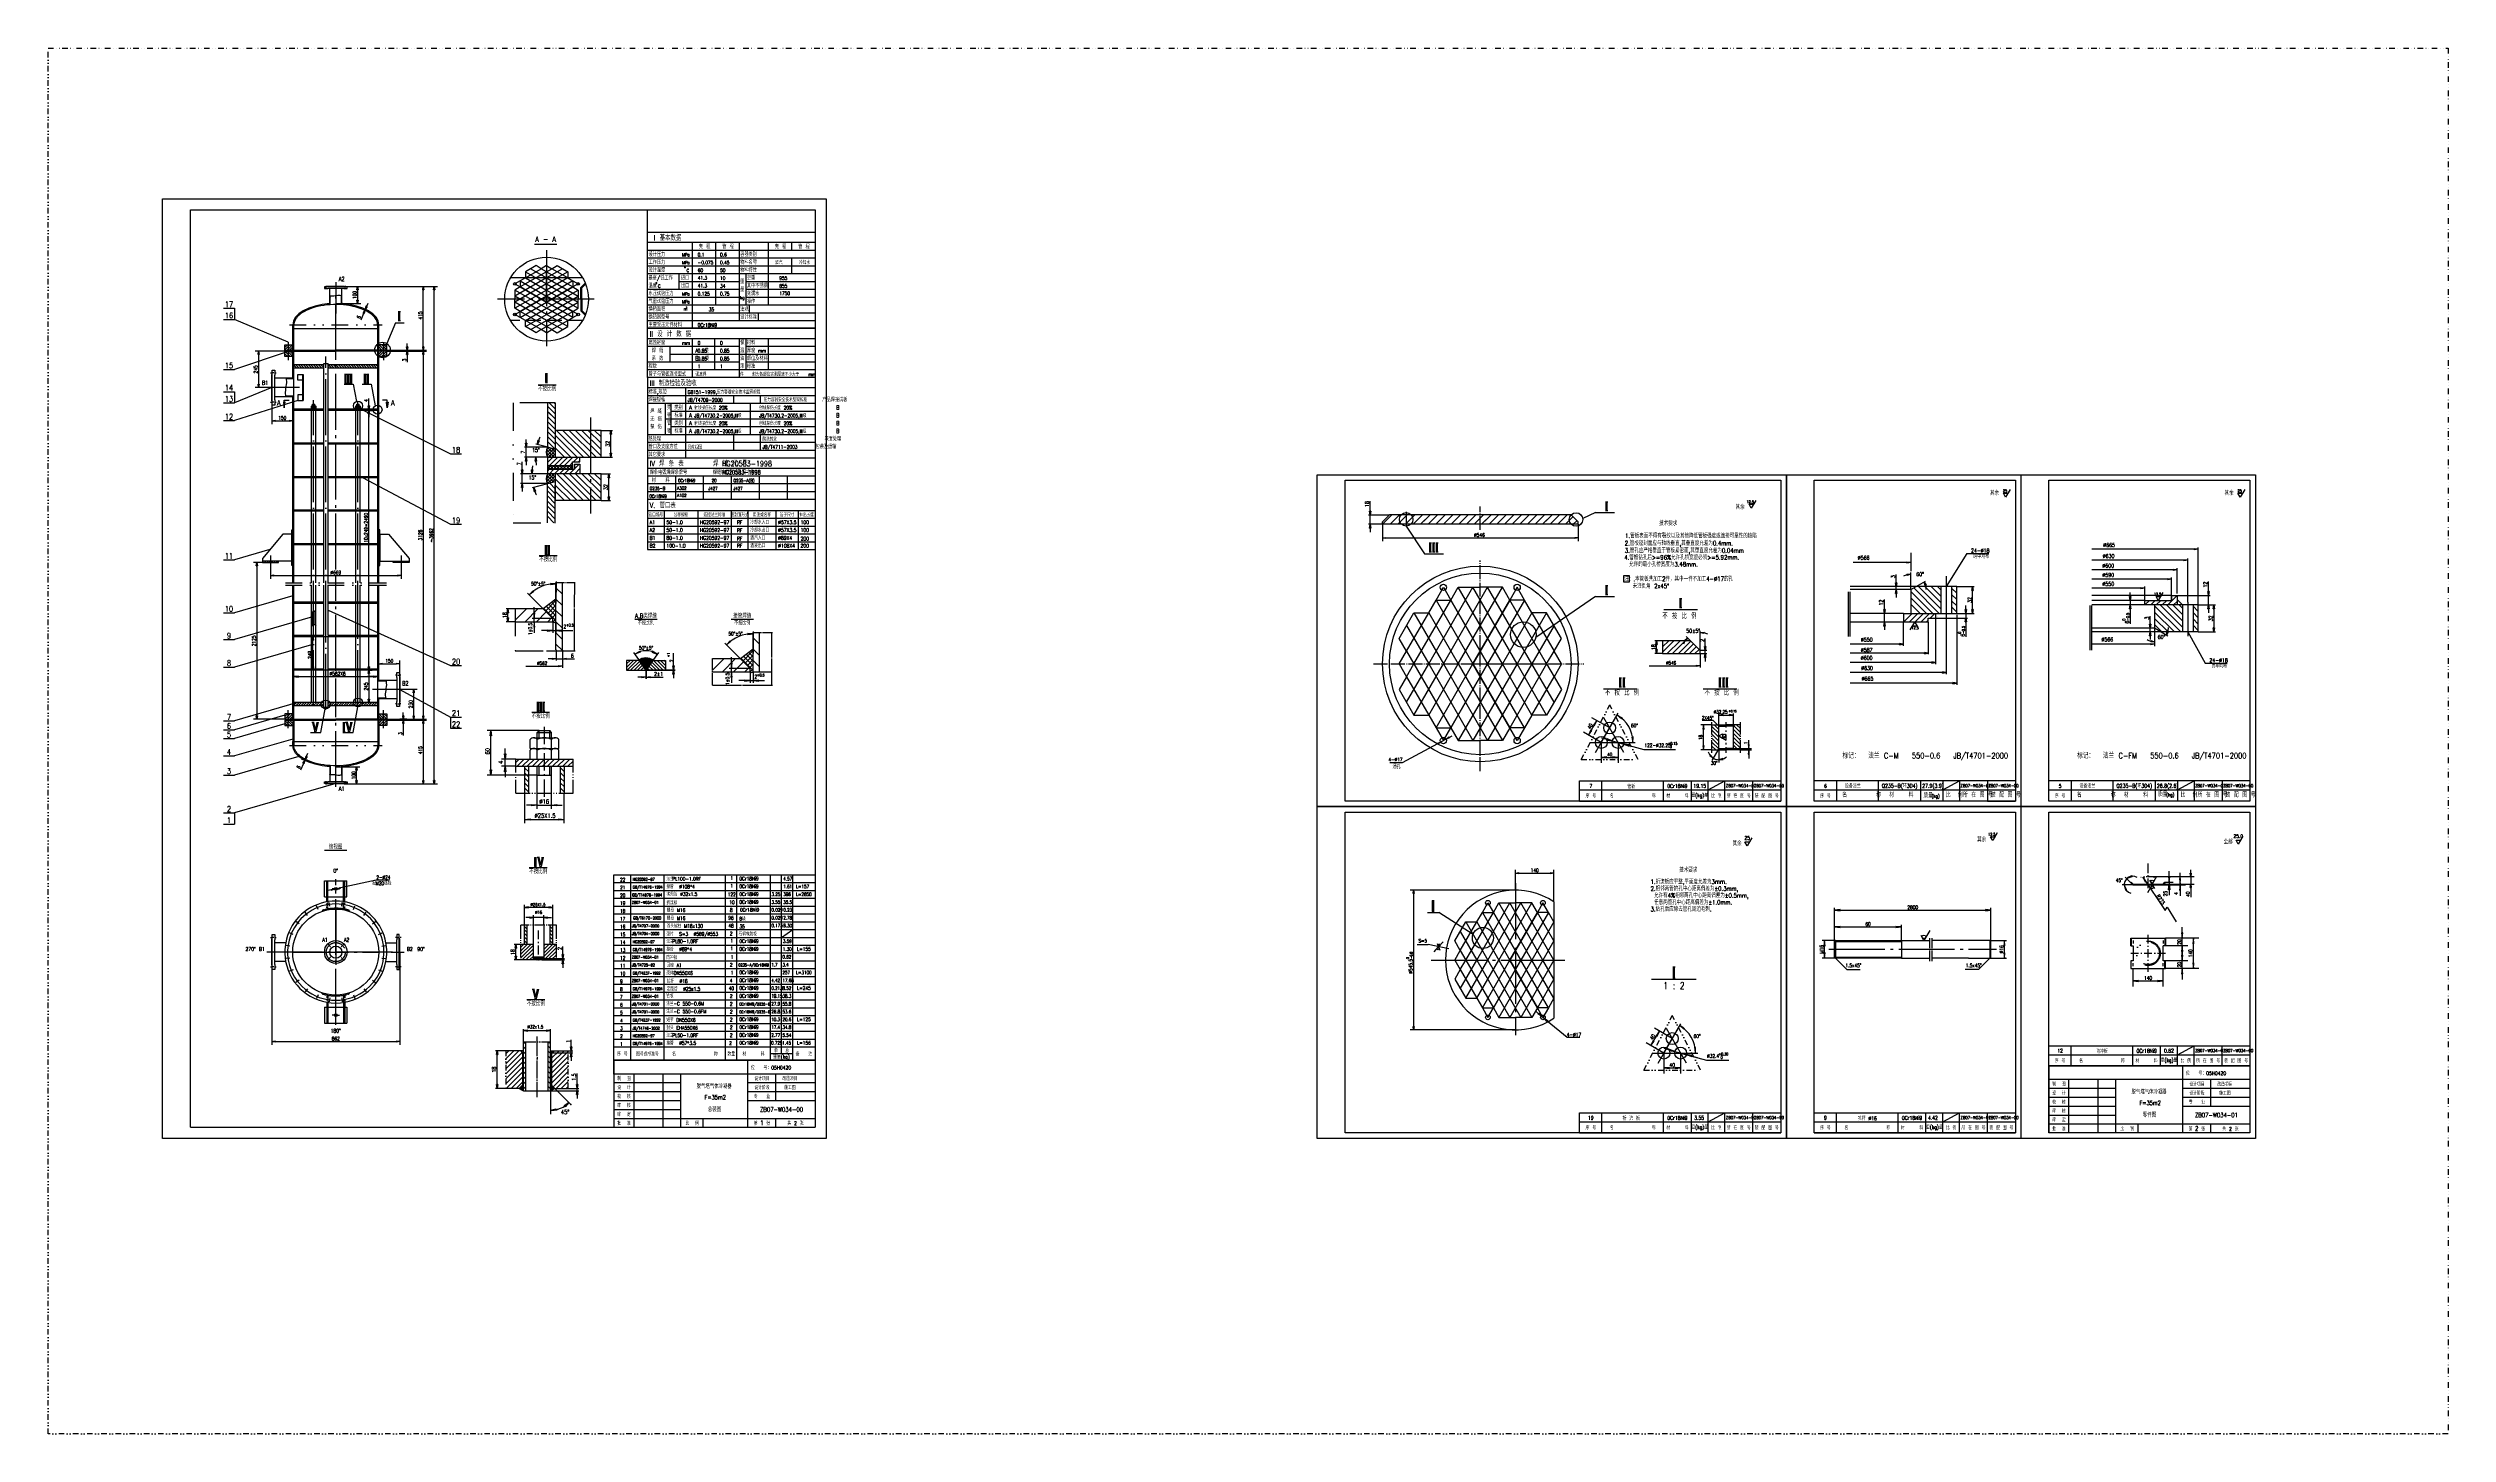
# Model space of a CAD drawing. Header units: millimetres. Extents: x -78 to 2070, y -197 to 1043.
import ezdxf
from ezdxf.enums import TextEntityAlignment as Align

# ---------------------------------------------------------------- set-up
doc = ezdxf.new("R2010")
doc.units = ezdxf.units.MM
doc.header["$LTSCALE"] = 10
for name, pattern in [('CENTER', [6.25, 5, -0.5, 0.25, -0.5]), ('DASHDOT', [6, 5, -0.5, 0, -0.5]), ('DASHED2', [0.375, 0.25, -0.125]), ('DIVIDE', [1.25, 0.5, -0.25, 0, -0.25, 0, -0.25])]:
    doc.linetypes.add(name, pattern=pattern)
for name, color, linetype in [('1', 2, 'Continuous'), ('2', 1, 'Continuous'), ('3', 2, 'DASHDOT'), ('4', 2, 'CENTER'), ('5', 2, 'DASHED2'), ('6', 6, 'DIVIDE')]:
    doc.layers.add(name, color=color, linetype=linetype)
doc.styles.add('HZ', font='txt', dxfattribs={"width": 0.75, "bigfont": 'hztxt'})
doc.dimstyles.new('化工标注$0', dxfattribs={"dimtxt": 3.5, "dimasz": 3.5, "dimexe": 1.5, "dimexo": 0, "dimgap": 1, "dimtad": 1, "dimdsep": 46, "dimtxsty": 'HZ', "dimblk": 'CLOSED', "dimblk2": 'CLOSED', "dimcen": 0, "dimclrd": 256, "dimclre": 256, "dimclrt": 256, "dimadec": 0, "dimazin": 0, "dimtfac": 1, "dimtmove": 0, "dimatfit": 2, "dimfxl": 0, "dimlwd": -1, "dimlwe": -1, "dimarcsym": 0})
doc.dimstyles.new('化工标注$2', dxfattribs={"dimtxt": 3.5, "dimasz": 3.5, "dimexe": 1.5, "dimexo": 0, "dimgap": 1, "dimtad": 1, "dimtih": 1, "dimtoh": 1, "dimdsep": 46, "dimtxsty": 'HZ', "dimblk": 'CLOSED', "dimcen": 0, "dimclrd": 256, "dimclre": 256, "dimclrt": 256, "dimadec": 0, "dimazin": 0, "dimtfac": 1, "dimtofl": 0, "dimtmove": 0, "dimatfit": 0, "dimfxl": 0, "dimlwd": -1, "dimlwe": -1, "dimarcsym": 0})
doc.dimstyles.new('机械$0', dxfattribs={"dimtxt": 3.2, "dimasz": 3.001, "dimexe": 3, "dimexo": 0, "dimgap": 1, "dimtad": 1, "dimdsep": 46, "dimtxsty": 'HZ', "dimblk": 'CLOSED', "dimcen": 0, "dimclrd": 256, "dimclre": 256, "dimclrt": 256, "dimadec": 0, "dimazin": 0, "dimtfac": 1, "dimtmove": 0, "dimatfit": 3, "dimldrblk": 'CLOSED', "dimfxl": 0, "dimlwd": -1, "dimlwe": -1, "dimarcsym": 0})
doc.dimstyles.new('机械$3', dxfattribs={"dimtxt": 3.2, "dimasz": 3.001, "dimexe": 3, "dimexo": 0, "dimgap": 1, "dimtad": 1, "dimtoh": 1, "dimdsep": 46, "dimtxsty": 'HZ', "dimblk": 'CLOSED', "dimcen": 0, "dimclrd": 256, "dimclre": 256, "dimclrt": 256, "dimadec": 0, "dimazin": 0, "dimtfac": 1, "dimtmove": 0, "dimatfit": 3, "dimldrblk": 'CLOSED', "dimfxl": 0, "dimlwd": -1, "dimlwe": -1, "dimarcsym": 0})
pattern_1 = [(135, (1170.8013, 11.6029), (-1.122532, -1.122532), [])]

# ---------------------------------------------------------------- blocks, each defined once
blk = doc.blocks.new('_Closed')
at = {"color": 0, "linetype": 'ByBlock', "lineweight": -2}
for p, q in [((-1, 0.17), (0, 0)), ((-1, 0.17), (-1, -0.17)), ((0, 0), (-1, -0.17)), ((0, 0), (-1, 0))]:
    blk.add_line(p, q, dxfattribs=at)
blk = doc.blocks.new('*D108')
at = {"layer": '1'}
for p, q in [((482, 490.5), (482, 502)), ((457.7, 487), (483.5, 487)), ((457.7, 486.6), (483.5, 486.6)), ((482, 486.6), (482, 487)), ((482, 483.1), (482, 479.6))]:
    blk.add_line(p, q, dxfattribs=at)
at = {"layer": 'Defpoints', "color": 0}
for p in [(457.7, 487), (457.7, 486.6), (482, 487)]:
    blk.add_point(p, dxfattribs=at)
at = {"layer": '1', "xscale": 3.5, "yscale": 3.5, "zscale": 3.5}
for p, rotation in [((482, 487), 270), ((482, 486.6), 90)]:
    blk.add_blockref('_Closed', p, dxfattribs=dict(at, rotation=rotation))
at = {"layer": '1', "insert": (479.2, 498), "char_height": 3.5, "attachment_point": 5, "rotation": 90, "style": 'HZ'}
blk.add_mtext('2{\\H0.7x;\\S +1^  ;}', dxfattribs=at)
blk = doc.blocks.new('*D109')
at = {"layer": '1'}
for p, q in [((453.7, 480.5), (450.2, 480.5)), ((457.2, 486.6), (457.2, 479)), ((457.2, 480.5), (457.7, 480.5)), ((457.7, 486.6), (457.7, 479)), ((461.2, 480.5), (472.8, 480.5))]:
    blk.add_line(p, q, dxfattribs=at)
at = {"layer": 'Defpoints', "color": 0}
for p in [(457.2, 486.6), (457.7, 486.6), (457.7, 480.5)]:
    blk.add_point(p, dxfattribs=at)
at = {"layer": '1', "xscale": 3.5, "yscale": 3.5, "zscale": 3.5}
blk.add_blockref('_Closed', (457.2, 480.5), dxfattribs=at)
at = {"layer": '1', "xscale": 3.5, "yscale": 3.5, "zscale": 3.5, "rotation": 180}
blk.add_blockref('_Closed', (457.7, 480.5), dxfattribs=at)
at = {"layer": '1', "insert": (468.7, 483.2), "char_height": 3.5, "attachment_point": 5, "style": 'HZ'}
blk.add_mtext('2%%p1', dxfattribs=at)
blk = doc.blocks.new('*X14')
at = {"color": 0}
for p, q in [((21.1, 51.1), (24, 54)), ((21.5, 51), (21.2, 51.3)), ((22.4, 51), (21.5, 51.9)), ((23.2, 51), (21.7, 52.5)), ((21.8, 51), (24.4, 53.6)), ((21.9, 52.9), (23.5, 54.5)), ((24.1, 51), (22, 53.1)), ((25, 51), (22.3, 53.7)), ((25.9, 51), (22.6, 54.3)), ((22.7, 51), (24.9, 53.1)), ((22.8, 54.6), (23.1, 54.9)), ((26, 51.8), (22.9, 54.9)), ((23.6, 51), (25.3, 52.7)), ((24.5, 51), (25.7, 52.3)), ((25.4, 51), (26, 51.6))]:
    blk.add_line(p, q, dxfattribs=at)
blk = doc.blocks.new('*X15')
at = {"color": 0}
for p, q in [((21.2, 26.5), (21.7, 27)), ((23.9, 23.9), (21.3, 26.5)), ((21.5, 25.9), (22.6, 27)), ((24.3, 24.3), (21.6, 27)), ((21.8, 25.4), (23.5, 27)), ((22.1, 24.8), (24.3, 27)), ((23.4, 23.4), (22.2, 24.7)), ((22.4, 24.2), (25.2, 27)), ((24.7, 24.7), (22.5, 27)), ((22.7, 23.6), (26, 26.9)), ((25.2, 25.2), (23.4, 27)), ((25.6, 25.6), (24.3, 27)), ((26, 26.1), (25.1, 27))]:
    blk.add_line(p, q, dxfattribs=at)
blk = doc.blocks.new('*D73')
at = {"layer": '1'}
for p, q in [((390.6, 149.6), (390.6, 156)), ((372.9, 144.1), (392.1, 144.1)), ((374.1, 146.1), (392.1, 146.1)), ((390.6, 144.1), (390.6, 146.1)), ((390.6, 140.6), (390.6, 137.1))]:
    blk.add_line(p, q, dxfattribs=at)
at = {"layer": 'Defpoints', "color": 0}
for p in [(372.9, 144.1), (374.1, 146.1), (390.6, 146.1)]:
    blk.add_point(p, dxfattribs=at)
at = {"layer": '1', "xscale": 3.5, "yscale": 3.5, "zscale": 3.5}
for p, rotation in [((390.6, 146.1), 270), ((390.6, 144.1), 90)]:
    blk.add_blockref('_Closed', p, dxfattribs=dict(at, rotation=rotation))
at = {"layer": '1', "insert": (387.9, 154.6), "char_height": 3.5, "attachment_point": 5, "rotation": 90, "style": 'HZ'}
blk.add_mtext('1', dxfattribs=at)
blk = doc.blocks.new('*D74')
at = {"layer": '1'}
for p, q in [((371.9, 110.3), (397.2, 110.3)), ((387.9, 112.3), (397.2, 112.3)), ((395.7, 115.8), (395.7, 125.6)), ((395.7, 110.3), (395.7, 112.3)), ((395.7, 106.8), (395.7, 103.3))]:
    blk.add_line(p, q, dxfattribs=at)
at = {"layer": 'Defpoints', "color": 0}
for p in [(371.9, 110.3), (387.9, 112.3), (395.7, 112.3)]:
    blk.add_point(p, dxfattribs=at)
at = {"layer": '1', "xscale": 3.5, "yscale": 3.5, "zscale": 3.5}
for p, rotation in [((395.7, 112.3), 270), ((395.7, 110.3), 90)]:
    blk.add_blockref('_Closed', p, dxfattribs=dict(at, rotation=rotation))
at = {"layer": '1', "insert": (392.9, 122.5), "char_height": 3.5, "attachment_point": 5, "rotation": 90, "style": 'HZ'}
blk.add_mtext('1.5', dxfattribs=at)
blk = doc.blocks.new('*D75')
at = {"layer": '1'}
for p, q in [((331.9, 146.1), (322.6, 146.1)), ((324.1, 115.8), (324.1, 142.6)), ((331.9, 112.3), (322.6, 112.3))]:
    blk.add_line(p, q, dxfattribs=at)
at = {"layer": 'Defpoints', "color": 0}
for p in [(324.1, 146.1), (331.9, 146.1), (331.9, 112.3)]:
    blk.add_point(p, dxfattribs=at)
at = {"layer": '1', "xscale": 3.5, "yscale": 3.5, "zscale": 3.5}
for p, rotation in [((324.1, 146.1), 90), ((324.1, 112.3), 270)]:
    blk.add_blockref('_Closed', p, dxfattribs=dict(at, rotation=rotation))
at = {"layer": '1', "insert": (321.4, 129.2), "char_height": 3.5, "attachment_point": 5, "rotation": 90, "style": 'HZ'}
blk.add_mtext('18', dxfattribs=at)
blk = doc.blocks.new('*D76')
at = {"layer": '1'}
for p, q in [((417.2, 701.2), (427.5, 701.2)), ((426, 680.7), (426, 697.7)), ((417.2, 677.2), (427.5, 677.2))]:
    blk.add_line(p, q, dxfattribs=at)
at = {"layer": 'Defpoints', "color": 0}
for p in [(417.2, 701.2), (426, 701.2), (417.2, 677.2)]:
    blk.add_point(p, dxfattribs=at)
at = {"layer": '1', "xscale": 3.5, "yscale": 3.5, "zscale": 3.5}
for p, rotation in [((426, 701.2), 90), ((426, 677.2), 270)]:
    blk.add_blockref('_Closed', p, dxfattribs=dict(at, rotation=rotation))
at = {"layer": '1', "insert": (423.2, 689.2), "char_height": 3.5, "attachment_point": 5, "rotation": 90, "style": 'HZ'}
blk.add_mtext('32', dxfattribs=at)
blk = doc.blocks.new('*D77')
at = {"layer": '1'}
for p, q in [((417.3, 662.4), (425.6, 662.4)), ((424.1, 641.9), (424.1, 658.9)), ((417.3, 638.4), (425.6, 638.4))]:
    blk.add_line(p, q, dxfattribs=at)
at = {"layer": 'Defpoints', "color": 0}
for p in [(417.3, 662.4), (424.1, 662.4), (417.3, 638.4)]:
    blk.add_point(p, dxfattribs=at)
at = {"layer": '1', "xscale": 3.5, "yscale": 3.5, "zscale": 3.5}
for p, rotation in [((424.1, 662.4), 90), ((424.1, 638.4), 270)]:
    blk.add_blockref('_Closed', p, dxfattribs=dict(at, rotation=rotation))
at = {"layer": '1', "insert": (421.4, 650.4), "char_height": 3.5, "attachment_point": 5, "rotation": 90, "style": 'HZ'}
blk.add_mtext('32', dxfattribs=at)
blk = doc.blocks.new('*D78')
at = {"layer": '1'}
for p, q in [((369.5, 686.2), (358.8, 689)), ((369.5, 677.2), (357.2, 677.2))]:
    blk.add_line(p, q, dxfattribs=at)
for start, end in [(155.9246, 160.4623), (184.5849, 189.1226)]:
    blk.add_arc((402.9, 677.2), 44.2, start, end, dxfattribs=at)
at = {"layer": 'Defpoints', "color": 0}
for p in [(359.4, 684.9), (369.5, 686.2), (369.5, 677.2), (376.2, 684.4), (417.2, 677.2)]:
    blk.add_point(p, dxfattribs=at)
at = {"layer": '1', "xscale": 3.5, "yscale": 3.5, "zscale": 3.5}
for p, rotation in [((360.2, 688.7), 252.7311621945879), ((358.7, 677.2), 92.31607772996169)]:
    blk.add_blockref('_Closed', p, dxfattribs=dict(at, rotation=rotation))
at = {"layer": '1', "insert": (358.9, 683.6), "char_height": 3.5, "attachment_point": 5, "style": 'HZ'}
blk.add_mtext('15°', dxfattribs=at)
blk = doc.blocks.new('*D79')
at = {"layer": '1'}
for p, q in [((350.2, 689.7), (350.2, 693.2)), ((369.5, 686.2), (348.7, 686.2)), ((369.5, 677.2), (348.7, 677.2)), ((350.2, 677.2), (350.2, 686.2)), ((350.2, 673.7), (350.2, 670.2))]:
    blk.add_line(p, q, dxfattribs=at)
at = {"layer": 'Defpoints', "color": 0}
for p in [(350.2, 686.2), (369.5, 686.2), (369.5, 677.2)]:
    blk.add_point(p, dxfattribs=at)
at = {"layer": '1', "xscale": 3.5, "yscale": 3.5, "zscale": 3.5}
for p, rotation in [((350.2, 686.2), 270), ((350.2, 677.2), 90)]:
    blk.add_blockref('_Closed', p, dxfattribs=dict(at, rotation=rotation))
at = {"layer": '1', "insert": (347.4, 681.7), "char_height": 3.5, "attachment_point": 5, "rotation": 90, "style": 'HZ'}
blk.add_mtext('7', dxfattribs=at)
blk = doc.blocks.new('*D80')
at = {"layer": '1'}
for p, q in [((346.7, 665.9), (346.7, 673.1)), ((369.5, 662.4), (345.2, 662.4)), ((369.3, 653.6), (345.2, 653.6)), ((346.7, 653.6), (346.7, 662.4)), ((346.7, 650.1), (346.7, 646.6))]:
    blk.add_line(p, q, dxfattribs=at)
at = {"layer": 'Defpoints', "color": 0}
for p in [(346.7, 662.4), (369.3, 653.6), (369.5, 662.4)]:
    blk.add_point(p, dxfattribs=at)
at = {"layer": '1', "xscale": 3.5, "yscale": 3.5, "zscale": 3.5}
for p, rotation in [((346.7, 662.4), 270), ((346.7, 653.6), 90)]:
    blk.add_blockref('_Closed', p, dxfattribs=dict(at, rotation=rotation))
at = {"layer": '1', "insert": (343.9, 671.3), "char_height": 3.5, "attachment_point": 5, "rotation": 90, "style": 'HZ'}
blk.add_mtext('7', dxfattribs=at)
blk = doc.blocks.new('*D81')
at = {"layer": '1'}
for p, q in [((369.5, 662.4), (353.9, 662.4)), ((369.4, 653.4), (355.5, 649.7))]:
    blk.add_line(p, q, dxfattribs=at)
for start, end in [(171.5736, 175.7868), (199.2132, 203.4264)]:
    blk.add_arc((403, 662.4), 47.6, start, end, dxfattribs=at)
at = {"layer": 'Defpoints', "color": 0}
for p in [(356.1, 654.1), (369.4, 653.4), (369.5, 662.4), (376.2, 655.2), (417.3, 662.4)]:
    blk.add_point(p, dxfattribs=at)
at = {"layer": '1', "xscale": 3.5, "yscale": 3.5, "zscale": 3.5}
for p, rotation in [((355.4, 662.4), 267.8934011012066), ((357, 650.1), 107.1065988987491)]:
    blk.add_blockref('_Closed', p, dxfattribs=dict(at, rotation=rotation))
at = {"layer": '1', "insert": (355.7, 659.1), "char_height": 3.5, "attachment_point": 5, "style": 'HZ'}
blk.add_mtext('15°', dxfattribs=at)
blk = doc.blocks.new('*D82')
at = {"layer": '1'}
for p, q in [((1401, 504.4), (1407.1, 504.4)), ((1401, 501.5), (1407.1, 501.5)), ((1405.6, 507.9), (1405.6, 515.1)), ((1405.6, 501.5), (1405.6, 504.4)), ((1405.6, 498), (1405.6, 494.5))]:
    blk.add_line(p, q, dxfattribs=at)
at = {"layer": 'Defpoints', "color": 0}
for p in [(1401, 504.4), (1401, 501.5), (1405.6, 504.4)]:
    blk.add_point(p, dxfattribs=at)
at = {"layer": '1', "xscale": 3.5, "yscale": 3.5, "zscale": 3.5}
for p, rotation in [((1405.6, 504.4), 270), ((1405.6, 501.5), 90)]:
    blk.add_blockref('_Closed', p, dxfattribs=dict(at, rotation=rotation))
at = {"layer": '1', "insert": (1402.8, 513.3), "char_height": 3.5, "attachment_point": 5, "rotation": 90, "style": 'HZ'}
blk.add_mtext('2', dxfattribs=at)
blk = doc.blocks.new('*D83')
at = {"layer": '1'}
for p, q in [((1392.4, 513), (1388.6, 516.7)), ((1401, 504.4), (1401, 521.8))]:
    blk.add_line(p, q, dxfattribs=at)
for start, end in [(64.8222, 77.4111), (147.589, 160.1779)]:
    blk.add_arc((1401, 504.4), 16, start, end, dxfattribs=at)
at = {"layer": 'Defpoints', "color": 0}
for p in [(1396.8, 519.8), (1392.4, 513), (1401, 504.4), (1401, 504.4), (1401, 501.5)]:
    blk.add_point(p, dxfattribs=at)
at = {"layer": '1', "xscale": 3.5, "yscale": 3.5, "zscale": 3.5}
for p, rotation in [((1389.7, 515.7), 51.29454460408584), ((1401, 520.3), 173.705557393427)]:
    blk.add_blockref('_Closed', p, dxfattribs=dict(at, rotation=rotation))
at = {"layer": '1', "insert": (1394.7, 521.8), "char_height": 3.5, "attachment_point": 5, "style": 'HZ'}
blk.add_mtext('50%%P5%%D', dxfattribs=at)
blk = doc.blocks.new('*D84')
at = {"layer": '1'}
for p, q in [((1367.4, 513), (1360.5, 513)), ((1367.4, 501.5), (1360.5, 501.5)), ((1362, 505), (1362, 509.5))]:
    blk.add_line(p, q, dxfattribs=at)
at = {"layer": 'Defpoints', "color": 0}
for p in [(1362, 513), (1367.4, 513), (1367.4, 501.5)]:
    blk.add_point(p, dxfattribs=at)
at = {"layer": '1', "xscale": 3.5, "yscale": 3.5, "zscale": 3.5}
for p, rotation in [((1362, 513), 90), ((1362, 501.5), 270)]:
    blk.add_blockref('_Closed', p, dxfattribs=dict(at, rotation=rotation))
at = {"layer": '1', "insert": (1359.3, 507.2), "char_height": 3.5, "attachment_point": 5, "rotation": 90, "style": 'HZ'}
blk.add_mtext('18', dxfattribs=at)
blk = doc.blocks.new('*D85')
at = {"layer": '1'}
for p, q in [((1123, 625.5), (1104, 625.5)), ((1105.5, 629), (1105.5, 638)), ((1105.5, 617.2), (1105.5, 625.5)), ((1116.7, 617.2), (1104, 617.2)), ((1105.5, 613.7), (1105.5, 610.2))]:
    blk.add_line(p, q, dxfattribs=at)
at = {"layer": 'Defpoints', "color": 0}
for p in [(1105.5, 625.5), (1123, 625.5), (1116.7, 617.2)]:
    blk.add_point(p, dxfattribs=at)
at = {"layer": '1', "xscale": 3.5, "yscale": 3.5, "zscale": 3.5}
for p, rotation in [((1105.5, 625.5), 270), ((1105.5, 617.2), 90)]:
    blk.add_blockref('_Closed', p, dxfattribs=dict(at, rotation=rotation))
at = {"layer": '1', "insert": (1102.8, 635.3), "char_height": 3.5, "attachment_point": 5, "rotation": 90, "style": 'HZ'}
blk.add_mtext('18', dxfattribs=at)
blk = doc.blocks.new('*D86')
at = {"layer": '1'}
for p, q in [((1799, 549.1), (1784.4, 549.1)), ((1799, 545), (1784.4, 545)), ((1785.9, 552.6), (1785.9, 556.1)), ((1785.9, 549.1), (1785.9, 545)), ((1785.9, 541.5), (1785.9, 528.2))]:
    blk.add_line(p, q, dxfattribs=at)
at = {"layer": 'Defpoints', "color": 0}
for p in [(1785.9, 549.1), (1799, 549.1), (1799, 545)]:
    blk.add_point(p, dxfattribs=at)
at = {"layer": '1', "xscale": 3.5, "yscale": 3.5, "zscale": 3.5}
for p, rotation in [((1785.9, 549.1), 270), ((1785.9, 545), 90)]:
    blk.add_blockref('_Closed', p, dxfattribs=dict(at, rotation=rotation))
at = {"layer": '1', "insert": (1782, 533.1), "char_height": 3.5, "attachment_point": 5, "rotation": 90, "style": 'HZ'}
blk.add_mtext('6{\\H0.7x;\\S0^ -0.5;}', dxfattribs=at)
blk = doc.blocks.new('*D87')
at = {"layer": '1'}
for p, q in [((1855.9, 557), (1855.9, 566)), ((1827.9, 553.5), (1857.4, 553.5)), ((1846.8, 545), (1857.4, 545)), ((1855.9, 545), (1855.9, 553.5)), ((1855.9, 541.5), (1855.9, 538))]:
    blk.add_line(p, q, dxfattribs=at)
at = {"layer": 'Defpoints', "color": 0}
for p in [(1827.9, 553.5), (1846.8, 545), (1855.9, 545)]:
    blk.add_point(p, dxfattribs=at)
at = {"layer": '1', "xscale": 3.5, "yscale": 3.5, "zscale": 3.5}
for p, rotation in [((1855.9, 553.5), 270), ((1855.9, 545), 90)]:
    blk.add_blockref('_Closed', p, dxfattribs=dict(at, rotation=rotation))
at = {"layer": '1', "insert": (1853.2, 563.2), "char_height": 3.5, "attachment_point": 5, "rotation": 90, "style": 'HZ'}
blk.add_mtext('12', dxfattribs=at)
blk = doc.blocks.new('*D88')
at = {"layer": '1'}
for p, q in [((1846.8, 545), (1862.2, 545)), ((1860.7, 541.5), (1860.7, 524.5)), ((1846.8, 521), (1862.2, 521))]:
    blk.add_line(p, q, dxfattribs=at)
at = {"layer": 'Defpoints', "color": 0}
for p in [(1846.8, 545), (1846.8, 521), (1860.7, 521)]:
    blk.add_point(p, dxfattribs=at)
at = {"layer": '1', "xscale": 3.5, "yscale": 3.5, "zscale": 3.5}
for p, rotation in [((1860.7, 545), 90), ((1860.7, 521), 270)]:
    blk.add_blockref('_Closed', p, dxfattribs=dict(at, rotation=rotation))
at = {"layer": '1', "insert": (1858, 533), "char_height": 3.5, "attachment_point": 5, "rotation": 90, "style": 'HZ'}
blk.add_mtext('32', dxfattribs=at)
blk = doc.blocks.new('*D89')
at = {"layer": '1'}
for p, q in [((1807.8, 524.3), (1802.2, 524.3)), ((1813.5, 521), (1802.2, 521)), ((1803.7, 527.8), (1803.7, 535.1)), ((1803.7, 521), (1803.7, 524.3)), ((1803.7, 517.5), (1803.7, 514))]:
    blk.add_line(p, q, dxfattribs=at)
at = {"layer": 'Defpoints', "color": 0}
for p in [(1803.7, 524.3), (1807.8, 524.3), (1813.5, 521)]:
    blk.add_point(p, dxfattribs=at)
at = {"layer": '1', "xscale": 3.5, "yscale": 3.5, "zscale": 3.5}
for p, rotation in [((1803.7, 524.3), 270), ((1803.7, 521), 90)]:
    blk.add_blockref('_Closed', p, dxfattribs=dict(at, rotation=rotation))
at = {"layer": '1', "insert": (1800.9, 533.2), "char_height": 3.5, "attachment_point": 5, "rotation": 90, "style": 'HZ'}
blk.add_mtext('3', dxfattribs=at)
blk = doc.blocks.new('*D90')
at = {"layer": '1'}
for p, q in [((1807.8, 524.3), (1807.8, 510.5)), ((1813.5, 521), (1819.7, 517.4))]:
    blk.add_line(p, q, dxfattribs=at)
for start, end in [(346.3224, 2.6447), (237.3553, 253.6776)]:
    blk.add_arc((1807.8, 524.3), 12.3, start, end, dxfattribs=at)
at = {"layer": 'Defpoints', "color": 0}
for p in [(1807.8, 545), (1807.8, 524.3), (1807.8, 524.3), (1813.5, 521), (1815.7, 514.9)]:
    blk.add_point(p, dxfattribs=at)
at = {"layer": '1', "xscale": 3.5, "yscale": 3.5, "zscale": 3.5}
for p, rotation in [((1818.4, 518.1), 248.1611807595977), ((1807.8, 512), 351.8388192404233)]:
    blk.add_blockref('_Closed', p, dxfattribs=dict(at, rotation=rotation))
at = {"layer": '1', "insert": (1813.9, 516.3), "char_height": 3.5, "attachment_point": 5, "style": 'HZ'}
blk.add_mtext('60°', dxfattribs=at)
blk = doc.blocks.new('*D91')
at = {"layer": '1'}
for p, q in [((1630.6, 537.4), (1640.3, 537.4)), ((1638.8, 540.9), (1638.8, 544.4)), ((1638.8, 537.4), (1638.8, 533.3)), ((1611.8, 533.3), (1640.3, 533.3)), ((1638.8, 529.8), (1638.8, 516.5))]:
    blk.add_line(p, q, dxfattribs=at)
at = {"layer": 'Defpoints', "color": 0}
for p in [(1630.6, 537.4), (1638.8, 537.4), (1611.8, 533.3)]:
    blk.add_point(p, dxfattribs=at)
at = {"layer": '1', "xscale": 3.5, "yscale": 3.5, "zscale": 3.5}
for p, rotation in [((1638.8, 537.4), 270), ((1638.8, 533.3), 90)]:
    blk.add_blockref('_Closed', p, dxfattribs=dict(at, rotation=rotation))
at = {"layer": '1', "insert": (1634.9, 521.4), "char_height": 3.5, "attachment_point": 5, "rotation": 90, "style": 'HZ'}
blk.add_mtext('6{\\H0.7x;\\S0^ -0.5;}', dxfattribs=at)
blk = doc.blocks.new('*D92')
at = {"layer": '1'}
for p, q in [((1582.9, 537.4), (1564.4, 537.4)), ((1565.9, 540.9), (1565.9, 549.9)), ((1565.9, 529.6), (1565.9, 537.4)), ((1582.9, 529.6), (1564.4, 529.6)), ((1565.9, 526.1), (1565.9, 522.6))]:
    blk.add_line(p, q, dxfattribs=at)
at = {"layer": 'Defpoints', "color": 0}
for p in [(1565.9, 537.4), (1582.9, 537.4), (1582.9, 529.6)]:
    blk.add_point(p, dxfattribs=at)
at = {"layer": '1', "xscale": 3.5, "yscale": 3.5, "zscale": 3.5}
for p, rotation in [((1565.9, 537.4), 270), ((1565.9, 529.6), 90)]:
    blk.add_blockref('_Closed', p, dxfattribs=dict(at, rotation=rotation))
at = {"layer": '1', "insert": (1563.1, 547.1), "char_height": 3.5, "attachment_point": 5, "rotation": 90, "style": 'HZ'}
blk.add_mtext('12', dxfattribs=at)
blk = doc.blocks.new('*D93')
at = {"layer": '1'}
for p, q in [((1630.6, 561.4), (1646.4, 561.4)), ((1630.6, 537.4), (1646.4, 537.4)), ((1644.9, 540.9), (1644.9, 557.9))]:
    blk.add_line(p, q, dxfattribs=at)
at = {"layer": 'Defpoints', "color": 0}
for p in [(1630.6, 561.4), (1644.9, 561.4), (1630.6, 537.4)]:
    blk.add_point(p, dxfattribs=at)
at = {"layer": '1', "xscale": 3.5, "yscale": 3.5, "zscale": 3.5}
for p, rotation in [((1644.9, 561.4), 90), ((1644.9, 537.4), 270)]:
    blk.add_blockref('_Closed', p, dxfattribs=dict(at, rotation=rotation))
at = {"layer": '1', "insert": (1642.2, 549.4), "char_height": 3.5, "attachment_point": 5, "rotation": 90, "style": 'HZ'}
blk.add_mtext('32', dxfattribs=at)
blk = doc.blocks.new('*D94')
at = {"layer": '1'}
for p, q in [((1594.2, 561.4), (1574.9, 561.4)), ((1589.6, 558.7), (1574.9, 558.7)), ((1576.4, 564.9), (1576.4, 572.2)), ((1576.4, 558.7), (1576.4, 561.4)), ((1576.4, 555.2), (1576.4, 551.7))]:
    blk.add_line(p, q, dxfattribs=at)
at = {"layer": 'Defpoints', "color": 0}
for p in [(1576.4, 561.4), (1589.6, 558.7), (1594.2, 561.4)]:
    blk.add_point(p, dxfattribs=at)
at = {"layer": '1', "xscale": 3.5, "yscale": 3.5, "zscale": 3.5}
for p, rotation in [((1576.4, 561.4), 270), ((1576.4, 558.7), 90)]:
    blk.add_blockref('_Closed', p, dxfattribs=dict(at, rotation=rotation))
at = {"layer": '1', "insert": (1573.7, 570.3), "char_height": 3.5, "attachment_point": 5, "rotation": 90, "style": 'HZ'}
blk.add_mtext('3', dxfattribs=at)
blk = doc.blocks.new('*D95')
at = {"layer": '1'}
for p, q in [((1589.6, 558.7), (1589.6, 574)), ((1594.2, 561.4), (1602.8, 566.3))]:
    blk.add_line(p, q, dxfattribs=at)
for start, end in [(104.6518, 119.3035), (0.6965, 15.3482)]:
    blk.add_arc((1589.6, 558.7), 13.7, start, end, dxfattribs=at)
at = {"layer": 'Defpoints', "color": 0}
for p in [(1589.6, 558.7), (1589.6, 558.7), (1594.2, 561.4), (1594.3, 571.6), (1589.6, 537.4)]:
    blk.add_point(p, dxfattribs=at)
at = {"layer": '1', "xscale": 3.5, "yscale": 3.5, "zscale": 3.5}
for p, rotation in [((1589.6, 572.5), 7.32587559807929), ((1601.5, 565.6), 112.6741244019006)]:
    blk.add_blockref('_Closed', p, dxfattribs=dict(at, rotation=rotation))
at = {"layer": '1', "insert": (1597.8, 572.5), "char_height": 3.5, "attachment_point": 5, "style": 'HZ'}
blk.add_mtext('60°', dxfattribs=at)
blk = doc.blocks.new('*D96')
at = {"layer": '1'}
for p, q in [((345.3, 241.3), (339.5, 241.3)), ((341, 230.8), (341, 237.8)), ((344.9, 227.3), (339.5, 227.3))]:
    blk.add_line(p, q, dxfattribs=at)
at = {"layer": 'Defpoints', "color": 0}
for p in [(341, 241.3), (345.3, 241.3), (344.9, 227.3)]:
    blk.add_point(p, dxfattribs=at)
at = {"layer": '1', "xscale": 3.5, "yscale": 3.5, "zscale": 3.5}
for p, rotation in [((341, 241.3), 90), ((341, 227.3), 270)]:
    blk.add_blockref('_Closed', p, dxfattribs=dict(at, rotation=rotation))
at = {"layer": '1', "insert": (338.2, 234.3), "char_height": 3.5, "attachment_point": 5, "rotation": 90, "style": 'HZ'}
blk.add_mtext('18', dxfattribs=at)
blk = doc.blocks.new('*D97')
at = {"layer": '1'}
for p, q in [((383.1, 232.2), (383.1, 239.4)), ((364.8, 228.7), (384.6, 228.7)), ((365.9, 227.3), (384.6, 227.3)), ((383.1, 227.3), (383.1, 228.7)), ((383.1, 223.8), (383.1, 220.3))]:
    blk.add_line(p, q, dxfattribs=at)
at = {"layer": 'Defpoints', "color": 0}
for p in [(364.8, 228.7), (365.9, 227.3), (383.1, 228.7)]:
    blk.add_point(p, dxfattribs=at)
at = {"layer": '1', "xscale": 3.5, "yscale": 3.5, "zscale": 3.5}
for p, rotation in [((383.1, 228.7), 270), ((383.1, 227.3), 90)]:
    blk.add_blockref('_Closed', p, dxfattribs=dict(at, rotation=rotation))
at = {"layer": '1', "insert": (380.3, 237.6), "char_height": 3.5, "attachment_point": 5, "rotation": 90, "style": 'HZ'}
blk.add_mtext('2', dxfattribs=at)
blk = doc.blocks.new('*D98')
at = {"layer": '1'}
for p, q in [((373.4, 496.9), (369.9, 496.9)), ((376.9, 504.7), (376.9, 495.4)), ((376.9, 496.9), (382.6, 496.9)), ((382.6, 504.5), (382.6, 495.4)), ((386.1, 496.9), (393.4, 496.9))]:
    blk.add_line(p, q, dxfattribs=at)
at = {"layer": 'Defpoints', "color": 0}
for p in [(376.9, 504.7), (382.6, 504.5), (382.6, 496.9)]:
    blk.add_point(p, dxfattribs=at)
at = {"layer": '1', "xscale": 3.5, "yscale": 3.5, "zscale": 3.5}
blk.add_blockref('_Closed', (376.9, 496.9), dxfattribs=at)
at = {"layer": '1', "xscale": 3.5, "yscale": 3.5, "zscale": 3.5, "rotation": 180}
blk.add_blockref('_Closed', (382.6, 496.9), dxfattribs=at)
at = {"layer": '1', "insert": (391.5, 499.6), "char_height": 3.5, "attachment_point": 5, "style": 'HZ'}
blk.add_mtext('6', dxfattribs=at)
blk = doc.blocks.new('*D99')
at = {"layer": '1'}
for p, q in [((340.5, 541.5), (332.3, 541.5)), ((333.8, 533.5), (333.8, 538)), ((340.5, 530), (332.3, 530))]:
    blk.add_line(p, q, dxfattribs=at)
at = {"layer": 'Defpoints', "color": 0}
for p in [(333.8, 541.5), (340.5, 541.5), (340.5, 530)]:
    blk.add_point(p, dxfattribs=at)
at = {"layer": '1', "xscale": 3.5, "yscale": 3.5, "zscale": 3.5}
for p, rotation in [((333.8, 541.5), 90), ((333.8, 530), 270)]:
    blk.add_blockref('_Closed', p, dxfattribs=dict(at, rotation=rotation))
at = {"layer": '1', "insert": (331, 535.8), "char_height": 3.5, "attachment_point": 5, "rotation": 90, "style": 'HZ'}
blk.add_mtext('18', dxfattribs=at)
blk = doc.blocks.new('*D110')
at = {"layer": '1'}
for p, q in [((1801.9, 302), (1843.1, 302)), ((1840.1, 305), (1840.1, 308)), ((1840.1, 302), (1840.1, 295.2)), ((1815.4, 295.2), (1843.1, 295.2)), ((1840.1, 292.2), (1840.1, 283.4))]:
    blk.add_line(p, q, dxfattribs=at)
at = {"layer": 'Defpoints', "color": 0}
for p in [(1801.9, 302), (1840.1, 302), (1815.4, 295.2)]:
    blk.add_point(p, dxfattribs=at)
at = {"layer": '1', "xscale": 3.001, "yscale": 3.001, "zscale": 3.001}
for p, rotation in [((1840.1, 302), 270), ((1840.1, 295.2), 90)]:
    blk.add_blockref('_Closed', p, dxfattribs=dict(at, rotation=rotation))
at = {"layer": '1', "insert": (1837.5, 286.2), "char_height": 3.2, "attachment_point": 5, "rotation": 90, "style": 'HZ'}
blk.add_mtext('40', dxfattribs=at)
blk = doc.blocks.new('*D100')
at = {"layer": '1'}
for p, q in [((1235.6, 289.8), (1141.5, 289.8)), ((1144.5, 286.8), (1144.5, 167.8)), ((1235.6, 164.8), (1141.5, 164.8))]:
    blk.add_line(p, q, dxfattribs=at)
at = {"layer": 'Defpoints', "color": 0}
for p in [(1235.6, 289.8), (1144.5, 164.8), (1235.6, 164.8)]:
    blk.add_point(p, dxfattribs=at)
at = {"layer": '1', "xscale": 3.001, "yscale": 3.001, "zscale": 3.001}
for p, rotation in [((1144.5, 289.8), 90), ((1144.5, 164.8), 270)]:
    blk.add_blockref('_Closed', p, dxfattribs=dict(at, rotation=rotation))
at = {"layer": '1', "insert": (1140.8, 224.8), "char_height": 3.2, "attachment_point": 5, "rotation": 90, "style": 'HZ'}
blk.add_mtext('%%C545.5{\\H0.7x;\\S0^ -0.8;}', dxfattribs=at)
blk = doc.blocks.new('*D111')
at = {"layer": '1'}
for p, q in [((1116.7, 617.2), (1116.7, 602)), ((1119.7, 605), (1288.7, 605)), ((1291.7, 617.2), (1291.7, 602))]:
    blk.add_line(p, q, dxfattribs=at)
at = {"layer": 'Defpoints', "color": 0}
for p in [(1116.7, 617.2), (1291.7, 617.2), (1291.7, 605)]:
    blk.add_point(p, dxfattribs=at)
at = {"layer": '1', "xscale": 3.001, "yscale": 3.001, "zscale": 3.001, "rotation": 180}
blk.add_blockref('_Closed', (1116.7, 605), dxfattribs=at)
at = {"layer": '1', "xscale": 3.001, "yscale": 3.001, "zscale": 3.001}
blk.add_blockref('_Closed', (1291.7, 605), dxfattribs=at)
at = {"layer": '1', "insert": (1203.4, 607.6), "char_height": 3.2, "attachment_point": 5, "style": 'HZ'}
blk.add_mtext('%%C546', dxfattribs=at)
blk = doc.blocks.new('*D112')
at = {"layer": '1'}
for p, q in [((1134.5, 404.1), (1166.1, 420.9)), ((1173.7, 425), (1168.7, 422.3)), ((1176.3, 426.4), (1179, 427.8)), ((1123.1, 404.1), (1134.5, 404.1))]:
    blk.add_line(p, q, dxfattribs=at)
at = {"layer": 'Defpoints', "color": 0}
for p in [(1168.7, 422.3), (1173.7, 425)]:
    blk.add_point(p, dxfattribs=at)
at = {"layer": '1', "xscale": 3.001, "yscale": 3.001, "zscale": 3.001}
for p, rotation in [((1168.7, 422.3), 28.12681172633009), ((1173.7, 425), 208.1268117263301)]:
    blk.add_blockref('_Closed', p, dxfattribs=dict(at, rotation=rotation))
at = {"layer": '1', "insert": (1128.3, 406.7), "char_height": 3.2, "attachment_point": 5, "style": 'HZ'}
blk.add_mtext('4-%%C17', dxfattribs=at)
blk = doc.blocks.new('*D113')
at = {"layer": '1'}
for p, q in [((1235.6, 289.7), (1235.6, 308)), ((1238.6, 305), (1267.1, 305)), ((1270.1, 279.3), (1270.1, 308))]:
    blk.add_line(p, q, dxfattribs=at)
at = {"layer": 'Defpoints', "color": 0}
for p in [(1270.1, 305), (1235.6, 289.7), (1270.1, 279.3)]:
    blk.add_point(p, dxfattribs=at)
at = {"layer": '1', "xscale": 3.001, "yscale": 3.001, "zscale": 3.001, "rotation": 180}
blk.add_blockref('_Closed', (1235.6, 305), dxfattribs=at)
at = {"layer": '1', "xscale": 3.001, "yscale": 3.001, "zscale": 3.001}
blk.add_blockref('_Closed', (1270.1, 305), dxfattribs=at)
at = {"layer": '1', "insert": (1252.9, 307.6), "char_height": 3.2, "attachment_point": 5, "style": 'HZ'}
blk.add_mtext('140', dxfattribs=at)
blk = doc.blocks.new('*D114')
at = {"layer": '1'}
for p, q in [((1256.4, 179.2), (1254.1, 181.2)), ((1258.7, 177.3), (1261.9, 174.6)), ((1281.9, 157.9), (1264.2, 172.7)), ((1293.3, 157.9), (1281.9, 157.9))]:
    blk.add_line(p, q, dxfattribs=at)
at = {"layer": 'Defpoints', "color": 0}
for p in [(1258.7, 177.3), (1261.9, 174.6)]:
    blk.add_point(p, dxfattribs=at)
at = {"layer": '1', "xscale": 3.001, "yscale": 3.001, "zscale": 3.001}
for p, rotation in [((1258.7, 177.3), 320.1770966542261), ((1261.9, 174.6), 140.1770966542261)]:
    blk.add_blockref('_Closed', p, dxfattribs=dict(at, rotation=rotation))
at = {"layer": '1', "insert": (1288.1, 160.5), "char_height": 3.2, "attachment_point": 5, "style": 'HZ'}
blk.add_mtext('4-%%C17', dxfattribs=at)
blk = doc.blocks.new('*D115')
at = {"layer": '1'}
for p, q in [((121.3, 572.9), (121.3, 568.4)), ((124.3, 571.4), (235.3, 571.4)), ((238.3, 572.9), (238.3, 568.4))]:
    blk.add_line(p, q, dxfattribs=at)
at = {"layer": 'Defpoints', "color": 0}
for p in [(121.3, 572.9), (238.3, 572.9), (238.3, 571.4)]:
    blk.add_point(p, dxfattribs=at)
at = {"layer": '1', "xscale": 3.001, "yscale": 3.001, "zscale": 3.001, "rotation": 180}
blk.add_blockref('_Closed', (121.3, 571.4), dxfattribs=at)
at = {"layer": '1', "xscale": 3.001, "yscale": 3.001, "zscale": 3.001}
blk.add_blockref('_Closed', (238.3, 571.4), dxfattribs=at)
at = {"layer": '1', "insert": (179.8, 574), "char_height": 3.2, "attachment_point": 5, "style": 'HZ'}
blk.add_mtext('%%C669', dxfattribs=at)
blk = doc.blocks.new('*D116')
at = {"layer": '1'}
for p, q in [((122.5, 234.4), (122.5, 151.3)), ((237, 234.4), (237, 151.3)), ((125.5, 154.3), (234, 154.3))]:
    blk.add_line(p, q, dxfattribs=at)
at = {"layer": 'Defpoints', "color": 0}
for p in [(122.5, 234.4), (237, 234.4), (237, 154.3)]:
    blk.add_point(p, dxfattribs=at)
at = {"layer": '1', "xscale": 3.001, "yscale": 3.001, "zscale": 3.001, "rotation": 180}
blk.add_blockref('_Closed', (122.5, 154.3), dxfattribs=at)
at = {"layer": '1', "xscale": 3.001, "yscale": 3.001, "zscale": 3.001}
blk.add_blockref('_Closed', (237, 154.3), dxfattribs=at)
at = {"layer": '1', "insert": (179.8, 156.9), "char_height": 3.2, "attachment_point": 5, "style": 'HZ'}
blk.add_mtext('862', dxfattribs=at)
blk = doc.blocks.new('*D117')
at = {"layer": '1'}
for p, q in [((179.8, 830), (202.2, 830)), ((199.2, 827), (199.2, 817.8)), ((179.8, 814.8), (202.2, 814.8))]:
    blk.add_line(p, q, dxfattribs=at)
at = {"layer": 'Defpoints', "color": 0}
for p in [(179.8, 830), (179.8, 814.8), (199.2, 814.8)]:
    blk.add_point(p, dxfattribs=at)
at = {"layer": '1', "xscale": 3.001, "yscale": 3.001, "zscale": 3.001}
for p, rotation in [((199.2, 830), 90), ((199.2, 814.8), 270)]:
    blk.add_blockref('_Closed', p, dxfattribs=dict(at, rotation=rotation))
at = {"layer": '1', "insert": (196.6, 822.4), "char_height": 3.2, "attachment_point": 5, "rotation": 90, "style": 'HZ'}
blk.add_mtext('100', dxfattribs=at)
blk = doc.blocks.new('*D118')
at = {"layer": '1'}
for p, q in [((179.8, 400.1), (201.3, 400.1)), ((198.3, 388), (198.3, 397.1)), ((187.4, 384.9), (201.3, 384.9))]:
    blk.add_line(p, q, dxfattribs=at)
at = {"layer": 'Defpoints', "color": 0}
for p in [(179.8, 400.1), (198.3, 400.1), (187.4, 384.9)]:
    blk.add_point(p, dxfattribs=at)
at = {"layer": '1', "xscale": 3.001, "yscale": 3.001, "zscale": 3.001}
for p, rotation in [((198.3, 400.1), 90), ((198.3, 384.9), 270)]:
    blk.add_blockref('_Closed', p, dxfattribs=dict(at, rotation=rotation))
at = {"layer": '1', "insert": (195.7, 392.5), "char_height": 3.2, "attachment_point": 5, "rotation": 90, "style": 'HZ'}
blk.add_mtext('100', dxfattribs=at)
blk = doc.blocks.new('*D119')
at = {"layer": '1'}
for p, q in [((241, 469.5), (252.5, 469.5)), ((249.5, 445.9), (249.5, 466.5)), ((225.4, 442.9), (252.5, 442.9))]:
    blk.add_line(p, q, dxfattribs=at)
at = {"layer": 'Defpoints', "color": 0}
for p in [(241, 469.5), (249.5, 469.5), (225.4, 442.9)]:
    blk.add_point(p, dxfattribs=at)
at = {"layer": '1', "xscale": 3.001, "yscale": 3.001, "zscale": 3.001}
for p, rotation in [((249.5, 469.5), 90), ((249.5, 442.9), 270)]:
    blk.add_blockref('_Closed', p, dxfattribs=dict(at, rotation=rotation))
at = {"layer": '1', "insert": (246.9, 456.2), "char_height": 3.2, "attachment_point": 5, "rotation": 90, "style": 'HZ'}
blk.add_mtext('230', dxfattribs=at)
blk = doc.blocks.new('*D120')
at = {"layer": '1'}
for p, q in [((134.2, 772), (107.7, 772)), ((110.7, 769), (110.7, 742.5)), ((118.6, 739.5), (107.7, 739.5))]:
    blk.add_line(p, q, dxfattribs=at)
at = {"layer": 'Defpoints', "color": 0}
for p in [(134.2, 772), (110.7, 739.5), (118.6, 739.5)]:
    blk.add_point(p, dxfattribs=at)
at = {"layer": '1', "xscale": 3.001, "yscale": 3.001, "zscale": 3.001}
for p, rotation in [((110.7, 772), 90), ((110.7, 739.5), 270)]:
    blk.add_blockref('_Closed', p, dxfattribs=dict(at, rotation=rotation))
at = {"layer": '1', "insert": (108.1, 755.8), "char_height": 3.2, "attachment_point": 5, "rotation": 90, "style": 'HZ'}
blk.add_mtext('245', dxfattribs=at)
blk = doc.blocks.new('*D121')
at = {"layer": '1'}
for p, q in [((209, 486.6), (212.4, 486.6)), ((209.4, 483.6), (209.4, 460.6)), ((209, 457.6), (212.4, 457.6))]:
    blk.add_line(p, q, dxfattribs=at)
at = {"layer": 'Defpoints', "color": 0}
for p in [(209, 486.6), (209, 457.6), (209.4, 457.6)]:
    blk.add_point(p, dxfattribs=at)
at = {"layer": '1', "xscale": 3.001, "yscale": 3.001, "zscale": 3.001}
for p, rotation in [((209.4, 486.6), 90), ((209.4, 457.6), 270)]:
    blk.add_blockref('_Closed', p, dxfattribs=dict(at, rotation=rotation))
at = {"layer": '1', "insert": (206.8, 472.1), "char_height": 3.2, "attachment_point": 5, "rotation": 90, "style": 'HZ'}
blk.add_mtext('245', dxfattribs=at)
blk = doc.blocks.new('*D122')
at = {"layer": '1'}
for p, q in [((176.3, 516.6), (156.2, 516.6)), ((159.2, 489.6), (159.2, 513.6)), ((209.4, 486.6), (156.2, 486.6))]:
    blk.add_line(p, q, dxfattribs=at)
at = {"layer": 'Defpoints', "color": 0}
for p in [(159.2, 516.6), (176.3, 516.6), (209.4, 486.6)]:
    blk.add_point(p, dxfattribs=at)
at = {"layer": '1', "xscale": 3.001, "yscale": 3.001, "zscale": 3.001}
for p, rotation in [((159.2, 516.6), 90), ((159.2, 486.6), 270)]:
    blk.add_blockref('_Closed', p, dxfattribs=dict(at, rotation=rotation))
at = {"layer": '1', "insert": (156.6, 500.3), "char_height": 3.2, "attachment_point": 5, "rotation": 90, "style": 'HZ'}
blk.add_mtext('249', dxfattribs=at)
blk = doc.blocks.new('*D101')
at = {"layer": '1'}
for p, q in [((209.4, 723.1), (209.4, 729.7)), ((209.4, 720.1), (212.4, 720.1)), ((209.4, 719.1), (209.4, 720.1)), ((209.4, 719.1), (212.4, 719.1)), ((209.4, 716.1), (209.4, 713.1))]:
    blk.add_line(p, q, dxfattribs=at)
at = {"layer": 'Defpoints', "color": 0}
for p in [(209.4, 720.1), (209.4, 720.1), (209.4, 719.1)]:
    blk.add_point(p, dxfattribs=at)
at = {"layer": '1', "xscale": 3.001, "yscale": 3.001, "zscale": 3.001}
for p, rotation in [((209.4, 720.1), 270), ((209.4, 719.1), 90)]:
    blk.add_blockref('_Closed', p, dxfattribs=dict(at, rotation=rotation))
at = {"layer": '1', "insert": (206.8, 727.9), "char_height": 3.2, "attachment_point": 5, "rotation": 90, "style": 'HZ'}
blk.add_mtext('4', dxfattribs=at)
blk = doc.blocks.new('*D102')
at = {"layer": '1'}
for p, q in [((202.2, 830), (261.1, 830)), ((258.1, 776), (258.1, 827)), ((225.4, 773), (261.1, 773))]:
    blk.add_line(p, q, dxfattribs=at)
at = {"layer": 'Defpoints', "color": 0}
for p in [(202.2, 830), (258.1, 830), (225.4, 773)]:
    blk.add_point(p, dxfattribs=at)
at = {"layer": '1', "xscale": 3.001, "yscale": 3.001, "zscale": 3.001}
for p, rotation in [((258.1, 830), 90), ((258.1, 773), 270)]:
    blk.add_blockref('_Closed', p, dxfattribs=dict(at, rotation=rotation))
at = {"layer": '1', "insert": (255.5, 804.1), "char_height": 3.2, "attachment_point": 5, "rotation": 90, "style": 'HZ'}
blk.add_mtext('415', dxfattribs=at)
blk = doc.blocks.new('*D103')
at = {"layer": '1'}
for p, q in [((225.4, 772), (261.1, 772)), ((258.1, 769), (258.1, 445.9)), ((252.5, 442.9), (261.1, 442.9))]:
    blk.add_line(p, q, dxfattribs=at)
at = {"layer": 'Defpoints', "color": 0}
for p in [(225.4, 772), (252.5, 442.9), (258.1, 442.9)]:
    blk.add_point(p, dxfattribs=at)
at = {"layer": '1', "xscale": 3.001, "yscale": 3.001, "zscale": 3.001}
for p, rotation in [((258.1, 772), 90), ((258.1, 442.9), 270)]:
    blk.add_blockref('_Closed', p, dxfattribs=dict(at, rotation=rotation))
at = {"layer": '1', "insert": (255.5, 607.5), "char_height": 3.2, "attachment_point": 5, "rotation": 90, "style": 'HZ'}
blk.add_mtext('3126', dxfattribs=at)
blk = doc.blocks.new('*D104')
at = {"layer": '1'}
for p, q in [((225.4, 441.9), (261.1, 441.9)), ((258.1, 438.9), (258.1, 388)), ((201.3, 384.9), (261.1, 384.9))]:
    blk.add_line(p, q, dxfattribs=at)
at = {"layer": 'Defpoints', "color": 0}
for p in [(225.4, 441.9), (201.3, 384.9), (258.1, 384.9)]:
    blk.add_point(p, dxfattribs=at)
at = {"layer": '1', "xscale": 3.001, "yscale": 3.001, "zscale": 3.001}
for p, rotation in [((258.1, 441.9), 90), ((258.1, 384.9), 270)]:
    blk.add_blockref('_Closed', p, dxfattribs=dict(at, rotation=rotation))
at = {"layer": '1', "insert": (255.5, 415), "char_height": 3.2, "attachment_point": 5, "rotation": 90, "style": 'HZ'}
blk.add_mtext('415', dxfattribs=at)
blk = doc.blocks.new('*D105')
at = {"layer": '1'}
for p, q in [((243.7, 776), (243.7, 779)), ((243.4, 773), (246.7, 773)), ((243.4, 772), (246.7, 772)), ((243.7, 773), (243.7, 772)), ((243.7, 769), (243.7, 762.4))]:
    blk.add_line(p, q, dxfattribs=at)
at = {"layer": 'Defpoints', "color": 0}
for p in [(243.4, 773), (243.4, 772), (243.7, 772)]:
    blk.add_point(p, dxfattribs=at)
at = {"layer": '1', "xscale": 3.001, "yscale": 3.001, "zscale": 3.001}
for p, rotation in [((243.7, 773), 270), ((243.7, 772), 90)]:
    blk.add_blockref('_Closed', p, dxfattribs=dict(at, rotation=rotation))
at = {"layer": '1', "insert": (241.1, 764.2), "char_height": 3.2, "attachment_point": 5, "rotation": 90, "style": 'HZ'}
blk.add_mtext('3', dxfattribs=at)
blk = doc.blocks.new('*D106')
at = {"layer": '1'}
for p, q in [((243.3, 442.9), (237.2, 442.9)), ((243.3, 441.9), (237.2, 441.9)), ((240.2, 445.9), (240.2, 448.9)), ((240.2, 442.9), (240.2, 441.9)), ((240.2, 438.9), (240.2, 428.1))]:
    blk.add_line(p, q, dxfattribs=at)
at = {"layer": 'Defpoints', "color": 0}
for p in [(240.2, 442.9), (243.3, 442.9), (243.3, 441.9)]:
    blk.add_point(p, dxfattribs=at)
at = {"layer": '1', "xscale": 3.001, "yscale": 3.001, "zscale": 3.001}
for p, rotation in [((240.2, 442.9), 270), ((240.2, 441.9), 90)]:
    blk.add_blockref('_Closed', p, dxfattribs=dict(at, rotation=rotation))
at = {"layer": '1', "insert": (237.6, 429.9), "char_height": 3.2, "attachment_point": 5, "rotation": 90, "style": 'HZ'}
blk.add_mtext('3', dxfattribs=at)
blk = doc.blocks.new('*D107')
at = {"layer": '1'}
for p, q in [((261.4, 830), (270.9, 830)), ((267.9, 388), (267.9, 827)), ((261.1, 384.9), (270.9, 384.9))]:
    blk.add_line(p, q, dxfattribs=at)
at = {"layer": 'Defpoints', "color": 0}
for p in [(261.4, 830), (267.9, 830), (261.1, 384.9)]:
    blk.add_point(p, dxfattribs=at)
at = {"layer": '1', "xscale": 3.001, "yscale": 3.001, "zscale": 3.001}
for p, rotation in [((267.9, 830), 90), ((267.9, 384.9), 270)]:
    blk.add_blockref('_Closed', p, dxfattribs=dict(at, rotation=rotation))
at = {"layer": '1', "insert": (265.3, 607.5), "char_height": 3.2, "attachment_point": 5, "rotation": 90, "style": 'HZ'}
blk.add_mtext('~3962', dxfattribs=at)
blk = doc.blocks.new('*D123')
at = {"layer": '1'}
for p, q in [((218.3, 477.6), (218.3, 495.4)), ((237, 480.9), (237, 495.4)), ((221.3, 492.4), (234, 492.4))]:
    blk.add_line(p, q, dxfattribs=at)
at = {"layer": 'Defpoints', "color": 0}
for p in [(218.3, 477.6), (237, 492.4), (237, 480.9)]:
    blk.add_point(p, dxfattribs=at)
at = {"layer": '1', "xscale": 3.001, "yscale": 3.001, "zscale": 3.001, "rotation": 180}
blk.add_blockref('_Closed', (218.3, 492.4), dxfattribs=at)
at = {"layer": '1', "xscale": 3.001, "yscale": 3.001, "zscale": 3.001}
blk.add_blockref('_Closed', (237, 492.4), dxfattribs=at)
at = {"layer": '1', "insert": (227.7, 495), "char_height": 3.2, "attachment_point": 5, "style": 'HZ'}
blk.add_mtext('150', dxfattribs=at)
blk = doc.blocks.new('*D124')
at = {"layer": '1'}
for p, q in [((122.5, 727.8), (122.5, 706.8)), ((125.5, 709.8), (138.3, 709.8)), ((141.3, 719.1), (141.3, 706.8))]:
    blk.add_line(p, q, dxfattribs=at)
at = {"layer": 'Defpoints', "color": 0}
for p in [(122.5, 727.8), (141.3, 719.1), (141.3, 709.8)]:
    blk.add_point(p, dxfattribs=at)
at = {"layer": '1', "xscale": 3.001, "yscale": 3.001, "zscale": 3.001, "rotation": 180}
blk.add_blockref('_Closed', (122.5, 709.8), dxfattribs=at)
at = {"layer": '1', "xscale": 3.001, "yscale": 3.001, "zscale": 3.001}
blk.add_blockref('_Closed', (141.3, 709.8), dxfattribs=at)
at = {"layer": '1', "insert": (131.9, 712.4), "char_height": 3.2, "attachment_point": 5, "style": 'HZ'}
blk.add_mtext('150', dxfattribs=at)
blk = doc.blocks.new('*D125')
at = {"layer": '1'}
for p, q in [((153.6, 409.6), (154.8, 412.3)), ((150.8, 403.2), (148.1, 397.1)), ((154.4, 404.9), (149.2, 407.1)), ((154.8, 405.8), (149.6, 408)), ((152.4, 406.8), (152, 405.9))]:
    blk.add_line(p, q, dxfattribs=at)
at = {"layer": 'Defpoints', "color": 0}
for p in [(152.4, 406.8), (154.4, 404.9), (154.8, 405.8)]:
    blk.add_point(p, dxfattribs=at)
at = {"layer": '1', "xscale": 3.001, "yscale": 3.001, "zscale": 3.001}
for p, rotation in [((152.4, 406.8), 246.2941163092751), ((152, 405.9), 66.29411630927511)]:
    blk.add_blockref('_Closed', p, dxfattribs=dict(at, rotation=rotation))
at = {"layer": '1', "insert": (146.5, 399.8), "char_height": 3.2, "attachment_point": 5, "rotation": 66.2941, "style": 'HZ'}
blk.add_mtext('6', dxfattribs=at)
blk = doc.blocks.new('*D126')
at = {"layer": '1'}
for p, q in [((204.7, 805.9), (202.1, 799.9)), ((204.8, 809.2), (208.7, 807.5)), ((205.2, 810.1), (209.1, 808.4)), ((206.3, 809.6), (205.9, 808.7)), ((207.5, 812.3), (208.7, 815.1))]:
    blk.add_line(p, q, dxfattribs=at)
at = {"layer": 'Defpoints', "color": 0}
for p in [(204.8, 809.2), (205.2, 810.1), (205.9, 808.7)]:
    blk.add_point(p, dxfattribs=at)
at = {"layer": '1', "xscale": 3.001, "yscale": 3.001, "zscale": 3.001}
for p, rotation in [((205.9, 808.7), 66.30536797418856), ((206.3, 809.6), 246.3053679741885)]:
    blk.add_blockref('_Closed', p, dxfattribs=dict(at, rotation=rotation))
at = {"layer": '1', "insert": (200.4, 802.6), "char_height": 3.2, "attachment_point": 5, "rotation": 66.3054, "style": 'HZ'}
blk.add_mtext('6', dxfattribs=at)
blk = doc.blocks.new('*D127')
at = {"layer": '1'}
for p, q in [((114.1, 582.9), (106.1, 582.9)), ((109.1, 579.9), (109.1, 445.9)), ((134.2, 442.9), (106.1, 442.9))]:
    blk.add_line(p, q, dxfattribs=at)
at = {"layer": 'Defpoints', "color": 0}
for p in [(114.1, 582.9), (109.1, 442.9), (134.2, 442.9)]:
    blk.add_point(p, dxfattribs=at)
at = {"layer": '1', "xscale": 3.001, "yscale": 3.001, "zscale": 3.001}
for p, rotation in [((109.1, 582.9), 90), ((109.1, 442.9), 270)]:
    blk.add_blockref('_Closed', p, dxfattribs=dict(at, rotation=rotation))
at = {"layer": '1', "insert": (106.5, 512.9), "char_height": 3.2, "attachment_point": 5, "rotation": 90, "style": 'HZ'}
blk.add_mtext('2125', dxfattribs=at)
blk = doc.blocks.new('*D128')
at = {"layer": '1'}
for p, q in [((175.7, 290), (172.8, 289.4)), ((178.6, 290.6), (181, 291.1)), ((215.8, 298.7), (183.9, 291.8)), ((228, 298.7), (215.8, 298.7))]:
    blk.add_line(p, q, dxfattribs=at)
at = {"layer": 'Defpoints', "color": 0}
for p in [(178.6, 290.6), (181, 291.1)]:
    blk.add_point(p, dxfattribs=at)
at = {"layer": '1', "xscale": 3.001, "yscale": 3.001, "zscale": 3.001}
for p, rotation in [((178.6, 290.6), 12.21293055243734), ((181, 291.1), 192.2129305524373)]:
    blk.add_blockref('_Closed', p, dxfattribs=dict(at, rotation=rotation))
at = {"layer": '1', "insert": (222.4, 301.3), "char_height": 3.2, "attachment_point": 5, "style": 'HZ'}
blk.add_mtext('2-%%C24', dxfattribs=at)

msp = doc.modelspace()

# ---------------------------------------------------------------- hatches: boundary and pattern name
at = {"layer": '1'}
h = msp.add_hatch(dxfattribs=at)
h.set_pattern_fill('ANSI31', color=256, scale=0.5, style=0)
h.set_pattern_definition([(45, (1170.8013, 11.6029), (-1.122532, 1.122532), [])])
h.paths.add_polyline_path([(140.49, 773.036), (141.29, 773.036), (141.29, 777.786), (134.166, 777.786), (134.166, 773.036)])
h = msp.add_hatch(dxfattribs=at)
h.set_pattern_fill('ANSI31', color=256, scale=0.5, style=0)
h.set_pattern_definition([(135, (-811.2209, 11.6029), (1.122532, 1.122532), [])])
h.paths.add_polyline_path([(218.29, 777.786), (225.415, 777.786), (225.415, 773.036), (219.09, 773.036), (218.29, 773.036)])
h = msp.add_hatch(dxfattribs=at)
h.set_pattern_fill('ANSI31', color=256, scale=0.5, angle=90, style=0)
h.set_pattern_definition(pattern_1)
h.paths.add_polyline_path([(141.291, 767.286), (141.291, 772.036), (140.49, 772.036), (134.166, 772.036), (134.166, 767.286)])
h = msp.add_hatch(dxfattribs=at)
h.set_pattern_fill('ANSI37', color=256, scale=0.25, style=0)
h.set_pattern_definition([(134.99993, (326.4546, 19.149), (0.56126666, 0.5612654), []), (44.99993, (326.4546, 19.149), (0.5612654, -0.56126666), [])])
h.paths.add_polyline_path([(137.93, 773.036), (137.93, 772.036), (141.29, 772.036), (141.29, 773.036)])
h = msp.add_hatch(dxfattribs=at)
h.set_pattern_fill('ANSI31', color=256, scale=0.5, angle=90, style=0)
h.set_pattern_definition(pattern_1)
h.paths.add_polyline_path([(168.978, 760.286), (142.291, 760.286), (142.291, 757.286), (168.978, 757.286)])
h.paths.add_polyline_path([(217.29, 760.286), (179.79, 760.286), (179.79, 757.286), (217.29, 757.286)])
h.paths.add_polyline_path([(179.79, 760.286), (172.978, 760.286), (172.978, 757.286), (179.79, 757.286)])
h = msp.add_hatch(dxfattribs=at)
h.set_pattern_fill('ANSI37', color=256, scale=0.25, style=0)
h.set_pattern_definition([(45, (33.1249, 19.1492), (-0.561266, 0.561266), []), (135, (33.1249, 19.1492), (-0.561266, -0.561266), [])])
h.paths.add_polyline_path([(221.65, 773.036), (218.29, 773.036), (218.29, 772.036), (221.65, 772.036)])
h = msp.add_hatch(dxfattribs=at)
h.set_pattern_fill('ANSI31', color=256, scale=0.5, angle=90, style=0)
h.set_pattern_definition([(45, (-811.2209, 11.6029), (1.122532, -1.122532), [])])
h.paths.add_polyline_path([(218.29, 772.036), (219.09, 772.036), (225.415, 772.036), (225.415, 767.286), (218.29, 767.286)])
h = msp.add_hatch(dxfattribs=at)
h.set_pattern_fill('ANSI31', color=256, scale=0.5, style=0)
h.set_pattern_definition([(45, (1170.8013, 37.8991), (-1.122532, 1.122532), [])])
h.paths.add_polyline_path([(159.966, 454.646), (159.966, 457.646), (142.29, 457.646), (142.29, 454.646)])
h.paths.add_polyline_path([(168.978, 454.646), (168.978, 457.646), (159.966, 457.646), (159.966, 454.646)])
h.paths.add_polyline_path([(179.79, 454.646), (179.79, 457.646), (172.978, 457.646), (172.978, 454.646)])
h.paths.add_polyline_path([(199.615, 454.646), (199.615, 457.646), (179.79, 457.646), (179.79, 454.646)])
h.paths.add_polyline_path([(217.29, 454.646), (217.29, 457.646), (199.615, 457.646), (199.615, 454.646)])
h = msp.add_hatch(dxfattribs=at)
h.set_pattern_fill('ANSI31', color=256, scale=0.5, angle=90, style=0)
h.set_pattern_definition([(225, (1170.8014, 1203.3287), (-1.122532, 1.122532), [])])
h.paths.add_polyline_path([(141.291, 447.646), (141.291, 442.896), (140.491, 442.896), (134.166, 442.896), (134.166, 447.646)])
h = msp.add_hatch(dxfattribs=at)
h.set_pattern_fill('ANSI31', color=256, scale=0.5, style=0)
h.set_pattern_definition([(315, (1170.8014, 1203.3287), (-1.122532, -1.122532), [])])
h.paths.add_polyline_path([(140.491, 441.896), (141.291, 441.896), (141.291, 437.146), (134.166, 437.146), (134.166, 441.896)])
h = msp.add_hatch(dxfattribs=at)
h.set_pattern_fill('ANSI37', color=256, scale=0.25, style=0)
h.set_pattern_definition([(135.00007, (327.458, -310.9909), (0.5612654, 0.56126666), []), (45.00007, (327.458, -310.9909), (0.56126666, -0.5612654), [])])
h.paths.add_polyline_path([(138.932, 442.896), (138.932, 441.896), (142.292, 441.896), (142.292, 442.896)])
h = msp.add_hatch(dxfattribs=at)
h.set_pattern_fill('ANSI37', color=256, scale=0.25, style=0)
h.set_pattern_definition([(45, (32.1246, -310.9911), (-0.561266, 0.561266), []), (135, (32.1246, -310.9911), (-0.561266, -0.561266), [])])
h.paths.add_polyline_path([(220.65, 442.896), (217.29, 442.896), (217.29, 441.896), (220.65, 441.896)])
h = msp.add_hatch(dxfattribs=at)
h.set_pattern_fill('ANSI31', color=256, scale=0.5, angle=90, style=0)
h.set_pattern_definition([(315, (-811.2208, 1203.3287), (1.122532, 1.122532), [])])
h.paths.add_polyline_path([(218.29, 442.896), (219.09, 442.896), (225.415, 442.896), (225.415, 447.646), (218.29, 447.646)])
h = msp.add_hatch(dxfattribs=at)
h.set_pattern_fill('ANSI31', color=256, scale=0.5, style=0)
h.set_pattern_definition([(225, (-811.2208, 1203.3287), (1.122532, -1.122532), [])])
h.paths.add_polyline_path([(218.29, 437.146), (225.415, 437.146), (225.415, 441.896), (219.09, 441.896), (218.29, 441.896)])
h = msp.add_hatch(dxfattribs=at)
h.set_pattern_fill('ANSI37', color=256, scale=0.25, style=0)
h.set_pattern_definition([(45, (10.8275, -103.7291), (-0.561266, 0.561266), []), (135, (10.8275, -103.7291), (-0.561266, -0.561266), [])])
h.paths.add_polyline_path([(365.92, 229.832), (364.777, 228.689), (357.92, 228.689), (356.777, 229.832), (356.777, 227.311), (365.92, 227.311)])
h = msp.add_hatch(dxfattribs=at)
h.set_pattern_fill('ANSI31', color=256, angle=90, style=0)
h.set_pattern_definition([(135, (33.125, 33.3178), (-2.245064, -2.245064), [])])
h.paths.add_polyline_path([(349.905, 146.198), (349.905, 154.14), (347.905, 154.14), (347.905, 144.612), (347.905, 110.266), (349.905, 110.266)])
h.paths.add_polyline_path([(371.905, 144.612), (371.905, 154.14), (369.905, 154.14), (369.905, 144.612), (369.905, 110.266), (371.905, 110.266), (371.905, 115.266)])
h = msp.add_hatch(dxfattribs=at)
h.set_pattern_fill('ANSI31', color=256, style=0)
h.set_pattern_definition([(45, (20.8655, -91.3652), (-2.245064, 2.245064), [])])
h.paths.add_polyline_path([(346.905, 144.246), (345.812, 146.14), (331.905, 146.14), (331.905, 112.266), (343.905, 112.266), (346.905, 115.266)])
h.paths.add_polyline_path([(372.905, 115.266), (375.905, 112.266), (387.905, 112.266), (387.905, 146.14), (374.06, 146.14), (372.905, 144.14)])

# ---------------------------------------------------------------- linework, layer by layer
for p, q in [((24.742, 908.556), (618.742, 908.556)), ((618.742, 908.556), (618.742, 67.556)), ((357.6, 867.912), (377.6, 867.912)), ((458.742, 869.556), (608.742, 869.556)), ((458.742, 862.556), (608.742, 862.556)), ((498.742, 869.556), (498.742, 792.556)), ((519.742, 869.556), (519.742, 813.556)), ((540.742, 869.556), (540.742, 799.556)), ((566.742, 869.556), (566.742, 813.556)), ((587.742, 869.556), (587.742, 862.556)), ((368.463, 843.174), (344.844, 829.538)), ((349.568, 837.719), (363.739, 845.901)), ((349.568, 843.174), (368.463, 832.265)), ((354.292, 845.901), (368.463, 837.719)), ((368.463, 843.174), (363.739, 845.901)), ((382.634, 845.901), (368.463, 837.719)), ((368.463, 843.174), (373.187, 845.901)), ((368.463, 837.719), (368.463, 843.174)), ((387.358, 843.174), (368.463, 832.265)), ((368.463, 837.719), (368.463, 843.174)), ((368.463, 843.174), (392.082, 829.538)), ((387.358, 837.719), (373.187, 845.901)), ((458.742, 855.556), (608.742, 855.556)), ((458.742, 848.556), (608.742, 848.556)), ((458.742, 841.556), (608.742, 841.556)), ((486.742, 841.556), (486.742, 827.556)), ((546.742, 841.556), (546.742, 813.556)), ((587.742, 855.556), (587.742, 841.556)), ((171.258, 830.713), (171.258, 830.226)), ((171.258, 828.763), (171.258, 829.413)), ((171.258, 827.951), (171.258, 827.463)), ((174.535, 821.82), (174.386, 821.671)), ((174.386, 821.096), (174.711, 821.421)), ((174.711, 820.847), (174.386, 820.522)), ((174.386, 819.947), (174.711, 820.272)), ((174.711, 819.698), (174.386, 819.372)), ((174.386, 818.798), (174.711, 819.123)), ((174.711, 818.548), (174.386, 818.223)), ((174.386, 817.649), (174.711, 817.974)), ((174.386, 817.074), (174.711, 817.399)), ((174.711, 816.825), (174.386, 816.499)), ((174.711, 817.399), (174.442, 817.131)), ((184.903, 821.848), (184.867, 821.812)), ((184.867, 821.238), (185.192, 821.563)), ((185.192, 820.988), (184.867, 820.663)), ((184.867, 820.088), (185.192, 820.414)), ((185.192, 819.839), (184.867, 819.514)), ((184.867, 818.939), (185.192, 819.264)), ((185.192, 818.69), (184.867, 818.365)), ((184.867, 817.79), (185.192, 818.115)), ((185.192, 817.54), (184.867, 817.215)), ((184.867, 817.215), (185.192, 817.54)), ((185.192, 816.966), (184.867, 816.641)), ((184.867, 816.066), (185.192, 816.391)), ((188.321, 830.713), (188.32, 830.226)), ((188.32, 828.763), (188.32, 829.413)), ((188.32, 827.951), (188.32, 827.463)), ((368.463, 837.719), (340.12, 821.356)), ((344.844, 834.992), (340.12, 832.265)), ((368.463, 832.265), (340.12, 815.901)), ((340.12, 832.265), (344.844, 829.538)), ((368.463, 826.81), (340.12, 810.447)), ((368.463, 810.447), (340.12, 826.81)), ((368.463, 804.992), (340.12, 821.356)), ((344.844, 834.992), (368.463, 821.356)), ((344.844, 829.538), (368.463, 815.901)), ((368.463, 815.901), (344.844, 829.538)), ((368.463, 821.356), (344.844, 807.719)), ((344.844, 807.719), (368.463, 821.356)), ((349.568, 837.719), (368.463, 826.81)), ((368.463, 832.265), (368.463, 837.719)), ((387.358, 837.719), (368.463, 826.81)), ((368.463, 832.265), (368.463, 837.719)), ((368.463, 837.719), (396.806, 821.356)), ((392.082, 834.992), (368.463, 821.356)), ((368.463, 826.81), (368.463, 832.265)), ((368.463, 826.81), (368.463, 832.265)), ((368.463, 832.265), (396.806, 815.901)), ((392.082, 829.538), (368.463, 815.901)), ((368.463, 815.901), (392.082, 829.538)), ((368.463, 821.356), (368.463, 826.81)), ((368.463, 821.356), (368.463, 826.81)), ((368.463, 826.81), (396.806, 810.447)), ((368.463, 810.447), (396.806, 826.81)), ((368.463, 815.901), (368.463, 821.356)), ((368.463, 815.901), (368.463, 821.356)), ((368.463, 821.356), (392.082, 807.719)), ((392.082, 807.719), (368.463, 821.356)), ((368.463, 804.992), (396.806, 821.356)), ((392.082, 834.992), (396.806, 832.265)), ((396.806, 832.265), (392.082, 829.538)), ((458.742, 827.556), (540.742, 827.556)), ((458.742, 820.556), (540.742, 820.556)), ((486.742, 834.556), (540.742, 834.556)), ((546.742, 834.556), (608.742, 834.556)), ((546.742, 827.556), (608.742, 827.556)), ((546.742, 820.556), (608.742, 820.556)), ((89.176, 810.559), (89.176, 800.559)), ((137.056, 780.081), (89.176, 800.559)), ((174.386, 815.925), (174.711, 816.25)), ((174.711, 815.675), (174.386, 815.35)), ((174.386, 814.776), (174.711, 815.101)), ((174.711, 814.526), (174.386, 814.201)), ((174.386, 813.626), (174.711, 813.952)), ((185.192, 815.817), (184.867, 815.492)), ((184.867, 814.917), (185.192, 815.242)), ((185.192, 814.667), (184.867, 814.342)), ((184.867, 813.768), (185.192, 814.093)), ((184.867, 813.768), (185.192, 814.093)), ((233.104, 797.478), (225.415, 778.988)), ((233.104, 797.478), (241.104, 797.478)), ((235.741, 807.478), (237.741, 807.478)), ((235.741, 799.478), (237.741, 799.478)), ((236.241, 799.478), (236.241, 807.478)), ((237.241, 799.478), (237.241, 807.478)), ((368.463, 799.538), (340.12, 815.901)), ((340.12, 804.992), (344.844, 807.719)), ((344.844, 802.265), (340.12, 804.992)), ((344.844, 802.265), (368.463, 815.901)), ((368.463, 794.083), (344.844, 807.719)), ((349.568, 799.538), (368.463, 810.447)), ((349.568, 794.083), (368.463, 804.992)), ((363.739, 791.356), (349.568, 799.538)), ((354.292, 791.356), (368.463, 799.538)), ((392.082, 802.265), (368.463, 815.901)), ((368.463, 799.538), (396.806, 815.901)), ((387.358, 799.538), (368.463, 810.447)), ((368.463, 794.083), (392.082, 807.719)), ((387.358, 794.083), (368.463, 804.992)), ((382.634, 791.356), (368.463, 799.538)), ((373.187, 791.356), (387.358, 799.538)), ((396.806, 804.992), (392.082, 807.719)), ((392.082, 802.265), (396.806, 804.992)), ((458.742, 813.556), (608.742, 813.556)), ((458.742, 806.556), (608.742, 806.556)), ((458.742, 799.556), (608.742, 799.556)), ((549.742, 813.556), (549.742, 806.556)), ((557.742, 806.556), (557.742, 799.556)), ((363.739, 791.356), (368.463, 794.083)), ((373.187, 791.356), (368.463, 794.083)), ((458.742, 783.556), (608.742, 783.556)), ((458.742, 776.556), (540.742, 776.556)), ((478.742, 776.556), (478.742, 762.556)), ((498.742, 783.556), (498.742, 748.556)), ((518.742, 783.556), (518.742, 755.556)), ((540.742, 783.556), (540.742, 748.556)), ((546.742, 783.556), (546.742, 755.556)), ((546.742, 776.556), (608.742, 776.556)), ((566.742, 783.556), (566.742, 755.556)), ((137.93, 772.036), (89.176, 755.823)), ((121.415, 752.661), (122.165, 752.661)), ((124.415, 752.661), (123.415, 752.661)), ((125.665, 752.661), (126.415, 752.661)), ((367.407, 752.063), (369.407, 752.063)), ((367.907, 744.063), (367.907, 752.063)), ((368.907, 744.063), (368.907, 752.063)), ((458.742, 762.556), (540.742, 762.556)), ((458.742, 755.556), (608.742, 755.556)), ((478.742, 769.556), (608.742, 769.556)), ((546.742, 762.556), (608.742, 762.556)), ((122.54, 739.532), (89.176, 725.847)), ((89.176, 735.847), (89.176, 725.847)), ((131.395, 739.534), (122.54, 739.532)), ((134.395, 739.534), (133.395, 739.534)), ((135.709, 731.723), (135.208, 731.223)), ((135.83, 747.849), (135.33, 747.349)), ((136.093, 731.223), (136.594, 731.723)), ((136.214, 747.349), (136.715, 747.849)), ((137.478, 731.723), (136.978, 731.223)), ((137.599, 747.849), (137.099, 747.349)), ((137.862, 731.223), (138.363, 731.723)), ((137.983, 747.349), (138.484, 747.849)), ((139.247, 731.723), (138.747, 731.223)), ((139.368, 747.849), (138.868, 747.348)), ((139.631, 731.223), (140.132, 731.723)), ((139.752, 747.348), (140.253, 747.848)), ((141.016, 731.723), (140.516, 731.223)), ((141.138, 747.848), (140.637, 747.348)), ((145.25, 739.536), (141.034, 739.535)), ((141.4, 731.223), (141.901, 731.723)), ((141.521, 747.348), (142.022, 747.848)), ((187.208, 742.446), (195.208, 742.446)), ((187.608, 751.446), (189.608, 751.446)), ((187.608, 743.446), (189.608, 743.446)), ((188.108, 743.446), (188.108, 751.446)), ((189.108, 743.446), (189.108, 751.446)), ((190.108, 751.446), (192.108, 751.446)), ((190.108, 743.446), (192.108, 743.446)), ((190.608, 743.446), (190.608, 751.446)), ((191.608, 743.446), (191.608, 751.446)), ((192.511, 751.446), (194.511, 751.446)), ((192.511, 743.446), (194.511, 743.446)), ((193.011, 743.446), (193.011, 751.446)), ((194.011, 743.446), (194.011, 751.446)), ((195.208, 742.446), (198.274, 727.051)), ((203.342, 742.446), (211.342, 742.446)), ((204.952, 751.446), (206.952, 751.446)), ((204.952, 743.446), (206.952, 743.446)), ((205.452, 743.446), (205.452, 751.446)), ((206.452, 743.446), (206.452, 751.446)), ((207.452, 751.446), (209.452, 751.446)), ((207.452, 743.446), (209.452, 743.446)), ((207.952, 743.446), (207.952, 751.446)), ((208.952, 743.446), (208.952, 751.446)), ((211.342, 742.446), (215.18, 723.174)), ((360.901, 742.063), (376.901, 742.063)), ((367.407, 744.063), (369.407, 744.063)), ((458.742, 739.556), (608.742, 739.556)), ((458.742, 732.556), (608.742, 732.556)), ((458.742, 732.556), (608.742, 732.556)), ((492.742, 739.556), (492.742, 676.556)), ((535.742, 732.556), (535.742, 725.556)), ((559.742, 732.556), (559.742, 725.556)), ((145.968, 727.969), (89.176, 710.094)), ((121.415, 726.411), (122.165, 726.411)), ((124.415, 726.411), (123.415, 726.411)), ((125.665, 726.411), (126.415, 726.411)), ((133.703, 721.535), (133.703, 728.239)), ((133.703, 728.239), (137.946, 728.239)), ((199.615, 721.582), (282.458, 680.249)), ((209.804, 719.082), (205.975, 719.082)), ((209.804, 719.082), (206.409, 719.082)), ((209.409, 489.647), (209.409, 716.081)), ((225.877, 728.239), (221.634, 728.239)), ((225.877, 721.535), (225.877, 728.239)), ((369.395, 718.216), (376.195, 711.416)), ((369.395, 713.708), (376.195, 706.908)), ((369.395, 709.2), (376.195, 702.4)), ((369.453, 722.666), (376.195, 715.924)), ((370.1, 717.511), (376.195, 711.416)), ((370.811, 725.815), (376.195, 720.432)), ((375.319, 725.815), (376.195, 724.939)), ((458.742, 725.556), (608.742, 725.556)), ((474.742, 725.556), (474.742, 697.556)), ((474.742, 711.556), (608.742, 711.556)), ((479.794, 725.556), (479.794, 697.556)), ((479.794, 718.556), (608.742, 718.556)), ((550.742, 725.556), (550.742, 697.556)), ((369.395, 704.693), (376.195, 697.893)), ((369.395, 700.185), (376.195, 693.385)), ((369.395, 695.677), (376.195, 688.877)), ((369.395, 691.169), (375.491, 685.074)), ((376.195, 696.835), (395.815, 677.221)), ((390.157, 677.221), (376.195, 691.179)), ((401.473, 677.221), (377.465, 701.221)), ((383.123, 701.221), (407.13, 677.221)), ((412.788, 677.221), (388.781, 701.221)), ((394.439, 701.221), (417.195, 678.471)), ((417.195, 684.127), (400.096, 701.221)), ((405.754, 701.221), (417.195, 689.783)), ((417.195, 695.439), (411.412, 701.221)), ((458.742, 697.556), (608.742, 697.556)), ((458.742, 690.556), (608.742, 690.556)), ((479.794, 704.556), (608.742, 704.556)), ((535.742, 697.556), (535.742, 683.556)), ((559.742, 697.556), (559.742, 683.556)), ((367.97, 681.679), (368.568, 681.081)), ((367.97, 681.679), (368.568, 681.081)), ((368.611, 681.253), (368.036, 680.679)), ((368.611, 681.253), (368.036, 680.679)), ((370.416, 685.886), (368.251, 683.722)), ((368.611, 684.081), (368.251, 683.722)), ((371.397, 681.081), (368.396, 684.081)), ((372.466, 677.184), (368.396, 681.253)), ((368.439, 681.081), (372.5, 685.141)), ((368.676, 678.49), (371.439, 681.253)), ((369.309, 685.996), (374.225, 681.081)), ((373.979, 677.182), (369.453, 672.657)), ((369.453, 666.899), (371.986, 669.431)), ((371.943, 666.431), (369.453, 668.92)), ((370.549, 666.431), (369.453, 665.335)), ((374.268, 681.253), (370.196, 677.182)), ((370.752, 669.431), (378.506, 677.182)), ((371.022, 662.378), (375.076, 666.431)), ((371.225, 684.081), (374.225, 681.081)), ((371.225, 681.253), (375.292, 677.187)), ((374.268, 684.081), (371.267, 681.081)), ((374.731, 684.543), (371.549, 681.362)), ((374.268, 681.253), (371.549, 678.534)), ((371.549, 680.929), (374.225, 678.253)), ((371.771, 669.431), (374.772, 666.431)), ((374.815, 669.431), (371.814, 666.431)), ((374.815, 669.431), (372.095, 666.712)), ((372.095, 669.107), (374.772, 666.431)), ((373.028, 677.185), (376.195, 680.352)), ((376.195, 681.94), (373.173, 684.961)), ((376.195, 679.112), (374.053, 681.253)), ((374.096, 681.081), (376.195, 683.18)), ((377.601, 666.431), (374.6, 669.431)), ((374.643, 666.431), (377.644, 669.431)), ((383.032, 677.182), (375.279, 669.431)), ((379.602, 666.431), (375.548, 662.378)), ((376.195, 685.523), (384.499, 677.221)), ((377.429, 669.431), (380.43, 666.431)), ((380.473, 669.431), (377.472, 666.431)), ((380.473, 669.431), (377.753, 666.712)), ((377.753, 669.107), (380.43, 666.431)), ((379.805, 669.431), (387.558, 677.182)), ((380.074, 662.378), (384.128, 666.431)), ((383.259, 666.431), (380.258, 669.431)), ((380.301, 666.431), (383.302, 669.431)), ((383.087, 669.431), (386.088, 666.431)), ((386.131, 669.431), (383.13, 666.431)), ((386.131, 669.431), (383.411, 666.712)), ((383.411, 669.107), (386.088, 666.431)), ((392.103, 677.2), (384.331, 669.431)), ((388.505, 666.282), (384.6, 662.378)), ((388.917, 666.431), (385.916, 669.431)), ((385.958, 666.431), (388.959, 669.431)), ((388.744, 669.431), (391.745, 666.431)), ((391.788, 669.431), (388.787, 666.431)), ((391.788, 672.361), (388.857, 669.431)), ((393.18, 666.431), (389.126, 662.378)), ((396.61, 677.182), (392.544, 673.116)), ((397.604, 670.854), (393.459, 666.71)), ((393.653, 662.378), (398.371, 667.095)), ((397.07, 673.116), (398.371, 674.417)), ((458.742, 683.556), (608.742, 683.556)), ((458.742, 667.556), (608.742, 667.556)), ((203.562, 659.082), (282.458, 617.156)), ((367.977, 657.879), (368.574, 658.478)), ((367.977, 657.879), (368.574, 658.478)), ((368.617, 658.306), (368.042, 658.879)), ((368.617, 658.306), (368.042, 658.879)), ((368.622, 655.478), (368.262, 655.836)), ((370.43, 653.676), (368.262, 655.836)), ((372.466, 662.381), (368.402, 658.305)), ((371.403, 658.482), (368.407, 655.477)), ((368.445, 658.477), (372.513, 654.424)), ((368.678, 661.069), (371.446, 658.31)), ((369.323, 653.563), (374.232, 658.487)), ((369.399, 651.282), (376.253, 644.428)), ((369.453, 646.72), (376.253, 639.92)), ((374.275, 658.315), (370.196, 662.379)), ((371.231, 658.31), (375.292, 662.383)), ((371.236, 655.482), (374.232, 658.487)), ((374.28, 655.487), (371.274, 658.482)), ((371.296, 653.893), (376.253, 648.936)), ((374.275, 658.315), (371.551, 661.03)), ((371.555, 658.634), (374.227, 661.315)), ((374.743, 655.025), (371.555, 658.202)), ((373.028, 662.381), (376.201, 659.22)), ((376.203, 657.632), (373.186, 654.605)), ((376.199, 660.46), (374.06, 658.315)), ((374.103, 658.487), (376.205, 656.392)), ((376.253, 657.992), (395.873, 638.378)), ((390.215, 638.378), (376.253, 652.336)), ((376.253, 646.68), (384.557, 638.378)), ((401.53, 638.378), (377.523, 662.378)), ((383.181, 662.378), (407.188, 638.378)), ((412.846, 638.378), (388.839, 662.378)), ((394.496, 662.378), (417.253, 639.628)), ((417.253, 645.284), (400.154, 662.378)), ((405.812, 662.378), (417.253, 650.94)), ((417.253, 656.596), (411.469, 662.378)), ((458.742, 660.556), (608.742, 660.556)), ((458.742, 653.556), (608.742, 653.556)), ((458.742, 646.556), (608.742, 646.556)), ((483.742, 660.556), (483.742, 639.556)), ((508.742, 660.556), (508.742, 639.556)), ((533.742, 660.556), (533.742, 639.556)), ((558.742, 660.556), (558.742, 639.556)), ((583.742, 660.556), (583.742, 639.556)), ((1688.13, 661.556), (1688.13, 67.556)), ((369.453, 642.212), (376.253, 635.412)), ((369.453, 637.705), (376.253, 630.905)), ((369.453, 633.197), (376.253, 626.397)), ((369.453, 628.689), (376.253, 621.889)), ((369.453, 624.181), (375.1, 618.535)), ((458.742, 629.556), (608.742, 629.556)), ((473.742, 629.556), (473.742, 594.556)), ((503.742, 629.556), (503.742, 594.556)), ((533.742, 629.556), (533.742, 594.556)), ((548.742, 629.556), (548.742, 594.556)), ((573.742, 629.556), (573.742, 594.556)), ((593.742, 629.556), (593.742, 594.556)), ((1116.7, 617.152), (1125.073, 625.526)), ((1123.525, 617.152), (1131.898, 625.526)), ((1130.35, 617.152), (1138.723, 625.526)), ((1137.175, 617.152), (1145.548, 625.526)), ((1144, 617.152), (1152.374, 625.526)), ((1150.826, 617.152), (1159.199, 625.526)), ((1157.651, 617.152), (1166.024, 625.526)), ((1164.476, 617.152), (1172.849, 625.526)), ((1171.301, 617.152), (1179.674, 625.526)), ((1178.126, 617.152), (1186.5, 625.526)), ((1184.952, 617.152), (1193.325, 625.526)), ((1191.777, 617.152), (1200.15, 625.526)), ((1198.602, 617.152), (1206.975, 625.526)), ((1205.427, 617.152), (1213.8, 625.526)), ((1212.252, 617.152), (1220.626, 625.526)), ((1219.078, 617.152), (1227.451, 625.526)), ((1225.903, 617.152), (1234.276, 625.526)), ((1232.728, 617.152), (1241.101, 625.526)), ((1239.553, 617.152), (1247.926, 625.526)), ((1246.378, 617.152), (1254.752, 625.526)), ((1253.204, 617.152), (1261.577, 625.526)), ((1260.029, 617.152), (1268.402, 625.526)), ((1266.854, 617.152), (1275.227, 625.526)), ((1273.679, 617.152), (1282.052, 625.526)), ((1280.504, 617.152), (1287.158, 623.806)), ((1307.324, 627.608), (1295.935, 622.38)), ((1316.382, 637.39), (1318.382, 637.39)), ((1316.382, 629.39), (1318.382, 629.39)), ((1316.882, 629.39), (1316.882, 637.39)), ((1317.882, 629.39), (1317.882, 637.39)), ((140.49, 608.563), (141.29, 607.763)), ((141.29, 603.237), (140.49, 604.037)), ((219.09, 608.563), (218.29, 607.763)), ((218.29, 603.237), (219.09, 604.037)), ((458.742, 622.556), (608.742, 622.556)), ((458.742, 615.556), (608.742, 615.556)), ((458.742, 608.556), (608.742, 608.556)), ((458.742, 608.556), (608.742, 608.556)), ((458.742, 601.556), (608.742, 601.556)), ((1123.525, 617.152), (1128.614, 622.242)), ((1130.35, 617.152), (1135.439, 622.242)), ((1137.175, 617.152), (1142.264, 622.242)), ((1137.783, 615.485), (1154.307, 590.852)), ((1144, 617.152), (1149.09, 622.242)), ((1150.826, 617.152), (1155.915, 622.242)), ((1157.651, 617.152), (1162.74, 622.242)), ((1164.476, 617.152), (1169.565, 622.242)), ((1171.301, 617.152), (1176.39, 622.242)), ((1178.126, 617.152), (1183.216, 622.242)), ((1184.952, 617.152), (1190.041, 622.242)), ((1191.777, 617.152), (1196.866, 622.242)), ((1198.602, 617.152), (1203.691, 622.242)), ((1205.427, 617.152), (1210.516, 622.242)), ((1212.252, 617.152), (1217.342, 622.242)), ((1219.078, 617.152), (1224.167, 622.242)), ((1232.728, 617.152), (1237.817, 622.242)), ((1239.553, 617.152), (1244.642, 622.242)), ((1246.378, 617.152), (1251.468, 622.242)), ((1253.204, 617.152), (1258.293, 622.242)), ((1260.029, 617.152), (1265.118, 622.242)), ((1266.854, 617.152), (1271.943, 622.242)), ((1273.679, 617.152), (1278.768, 622.242)), ((1280.504, 617.152), (1285.594, 622.242)), ((1287.33, 617.152), (1290.571, 620.394)), ((1287.33, 617.152), (1290.571, 620.394)), ((120.768, 594.495), (89.176, 585.333)), ((114.09, 583.774), (115.005, 582.86)), ((117.126, 582.86), (115.846, 584.14)), ((117.967, 584.14), (119.247, 582.86)), ((121.29, 589.14), (121.29, 572.872)), ((122.49, 583.768), (123.398, 582.86)), ((125.519, 582.86), (124.239, 584.14)), ((126.36, 584.14), (127.64, 582.86)), ((140.49, 599.511), (141.29, 598.71)), ((141.29, 594.184), (140.49, 594.985)), ((140.49, 590.458), (141.29, 589.658)), ((141.29, 585.132), (140.49, 585.932)), ((140.49, 581.406), (141.29, 580.606)), ((219.09, 599.511), (218.29, 598.71)), ((218.29, 594.184), (219.09, 594.985)), ((219.09, 590.458), (218.29, 589.658)), ((218.29, 585.132), (219.09, 585.932)), ((219.09, 581.406), (218.29, 580.606)), ((233.22, 584.14), (231.94, 582.86)), ((234.061, 582.86), (235.341, 584.14)), ((237.09, 583.768), (236.182, 582.86)), ((238.29, 589.14), (238.29, 572.872)), ((241.614, 584.14), (240.334, 582.86)), ((242.455, 582.86), (243.734, 584.14)), ((245.49, 583.774), (244.576, 582.86)), ((361.915, 589.262), (377.915, 589.262)), ((367.012, 598.262), (369.012, 598.262)), ((367.012, 590.262), (369.012, 590.262)), ((367.512, 590.262), (367.512, 598.262)), ((368.512, 590.262), (368.512, 598.262)), ((369.512, 598.262), (371.512, 598.262)), ((369.512, 590.262), (371.512, 590.262)), ((370.012, 590.262), (370.012, 598.262)), ((371.012, 590.262), (371.012, 598.262)), ((1158.484, 600.634), (1160.484, 600.634)), ((1158.484, 592.634), (1160.484, 592.634)), ((1158.984, 592.634), (1158.984, 600.634)), ((1159.984, 592.634), (1159.984, 600.634)), ((1161.556, 600.634), (1163.556, 600.634)), ((1161.556, 592.634), (1163.556, 592.634)), ((1162.056, 592.634), (1162.056, 600.634)), ((1163.056, 592.634), (1163.056, 600.634)), ((1164.407, 600.634), (1166.407, 600.634)), ((1164.407, 592.634), (1166.407, 592.634)), ((1164.907, 592.634), (1164.907, 600.634)), ((1165.907, 592.634), (1165.907, 600.634)), ((1586.125, 583.086), (1538.056, 583.086)), ((1589.625, 591.562), (1589.625, 575.189)), ((1639.649, 591.117), (1621.32, 561.403)), ((1639.649, 591.117), (1659.431, 591.117)), ((1843.316, 594.857), (1751.556, 594.857)), ((1833.953, 584.934), (1751.556, 584.934)), ((1837.453, 547.435), (1837.453, 586.434)), ((1846.816, 545.02), (1846.816, 596.357)), ((376.89, 565.038), (384.247, 565.038)), ((376.89, 560.345), (382.604, 554.629)), ((376.901, 566.038), (376.895, 546.201)), ((382.604, 564.732), (382.298, 565.038)), ((384.747, 565.038), (385.247, 565.038)), ((385.747, 565.038), (386.247, 565.038)), ((386.747, 565.038), (394.104, 565.038)), ((393.605, 543.038), (393.606, 565.538)), ((1158.008, 492.242), (1197.601, 560.818)), ((1164.607, 549.389), (1171.206, 560.818)), ((1171.206, 492.242), (1210.798, 560.818)), ((1171.206, 560.818), (1177.805, 549.389)), ((1223.996, 492.242), (1184.403, 560.818)), ((1184.403, 492.242), (1223.996, 560.818)), ((1237.194, 492.242), (1197.601, 560.818)), ((1250.391, 492.242), (1210.798, 560.818)), ((1237.194, 560.818), (1230.595, 549.389)), ((1243.792, 549.389), (1237.194, 560.818)), ((1316.382, 562.405), (1318.382, 562.405)), ((1316.882, 554.405), (1316.882, 562.405)), ((1317.882, 554.405), (1317.882, 562.405)), ((1614.902, 537.403), (1592.12, 560.178)), ((1596.553, 561.403), (1616.542, 541.419)), ((1616.542, 547.075), (1602.21, 561.403)), ((1607.868, 561.403), (1616.542, 552.731)), ((1616.542, 558.387), (1613.526, 561.403)), ((1630.625, 555.621), (1626.098, 560.146)), ((1824.434, 576.342), (1751.556, 576.342)), ((1819.522, 568.016), (1751.556, 568.016)), ((1795.516, 560.045), (1751.556, 560.045)), ((1799.016, 549.073), (1799.016, 561.545)), ((1823.022, 552.991), (1823.022, 569.516)), ((1827.934, 555.122), (1827.934, 577.842)), ((141.29, 553.169), (89.176, 538.055)), ((172.978, 540.199), (282.458, 490.713)), ((350.574, 541.467), (340.461, 531.352)), ((350.574, 541.467), (346.72, 537.612)), ((349.249, 530.038), (360.674, 541.467)), ((351.445, 555.506), (365.466, 541.472)), ((356.961, 537.896), (357.461, 532.896)), ((357.961, 537.896), (356.961, 537.896)), ((357.461, 532.896), (357.461, 542.896)), ((357.461, 532.896), (357.961, 537.896)), ((368.118, 538.81), (359.349, 530.038)), ((366.134, 541.972), (376.89, 531.213)), ((376.89, 548.871), (367.475, 539.453)), ((376.89, 535.254), (368.443, 543.703)), ((369.496, 537.433), (376.89, 544.829)), ((370.752, 545.435), (376.89, 539.295)), ((376.89, 540.788), (371.516, 535.413)), ((376.89, 543.336), (373.061, 547.167)), ((375.37, 548.898), (376.89, 547.378)), ((382.604, 544.526), (376.89, 550.242)), ((376.89, 540.139), (382.604, 534.423)), ((393.604, 503.811), (393.605, 540.538)), ((393.605, 542.038), (393.605, 542.538)), ((393.605, 541.038), (393.605, 541.538)), ((1138.212, 503.671), (1158.008, 537.959)), ((1144.811, 492.242), (1177.805, 549.389)), ((1144.811, 537.959), (1171.206, 492.242)), ((1158.008, 537.959), (1184.403, 492.242)), ((1164.607, 549.389), (1197.601, 492.242)), ((1210.798, 492.242), (1177.805, 549.389)), ((1177.805, 549.389), (1210.798, 492.242)), ((1230.595, 549.389), (1197.601, 492.242)), ((1197.601, 492.242), (1230.595, 549.389)), ((1243.792, 549.389), (1210.798, 492.242)), ((1250.391, 537.959), (1223.996, 492.242)), ((1263.589, 492.242), (1230.595, 549.389)), ((1263.589, 537.959), (1237.194, 492.242)), ((1250.391, 537.959), (1270.187, 503.671)), ((1307.324, 552.623), (1253.83, 515.868)), ((1316.382, 554.405), (1318.382, 554.405)), ((1382.545, 550.696), (1384.545, 550.696)), ((1382.545, 542.696), (1384.545, 542.696)), ((1383.045, 542.696), (1383.045, 550.696)), ((1384.045, 542.696), (1384.045, 550.696)), ((1582.883, 529.613), (1590.64, 537.37)), ((1588.153, 529.613), (1595.915, 537.374)), ((1589.625, 557.016), (1609.244, 537.403)), ((1603.587, 537.403), (1589.625, 551.36)), ((1589.625, 545.704), (1597.929, 537.403)), ((1593.105, 529.613), (1600.871, 537.378)), ((1598.376, 529.613), (1606.146, 537.383)), ((1607.013, 533.298), (1611.101, 537.387)), ((1626.098, 554.49), (1630.625, 549.965)), ((1630.625, 544.309), (1626.098, 548.834)), ((1626.098, 543.178), (1630.625, 538.653)), ((1626.217, 537.403), (1626.098, 537.522)), ((1799.016, 545.02), (1803.069, 549.073)), ((1804.287, 545.02), (1808.339, 549.073)), ((1831.093, 521.02), (1807.772, 544.335)), ((1807.772, 538.679), (1825.435, 521.02)), ((1809.238, 545.02), (1813.291, 549.073)), ((1812.744, 545.02), (1832.675, 525.095)), ((1814.509, 545.02), (1818.562, 549.073)), ((1832.675, 530.751), (1818.401, 545.02)), ((1819.46, 545.02), (1827.934, 553.493)), ((1824.059, 545.02), (1832.675, 536.407)), ((1824.731, 545.02), (1827.934, 548.223)), ((1832.675, 545.02), (1827.934, 549.762)), ((1832.675, 542.063), (1829.717, 545.02)), ((1846.816, 539.238), (1842.232, 543.821)), ((1842.232, 538.165), (1846.816, 533.582)), ((158.895, 534.293), (89.176, 514.074)), ((374.033, 532.896), (355.461, 532.896)), ((357.461, 530.038), (357.461, 532.896)), ((369.449, 530.038), (373.169, 533.76)), ((373.536, 533.392), (376.89, 536.747)), ((374.033, 530.038), (374.033, 520.038)), ((374.033, 522.038), (376.89, 522.038)), ((376.89, 532.706), (374.224, 530.038)), ((376.89, 530.038), (376.89, 520.038)), ((382.604, 524.32), (376.89, 530.036)), ((376.89, 519.933), (382.604, 514.217)), ((447.44, 532.3), (467.44, 532.3)), ((533.582, 532.3), (553.582, 532.3)), ((553.439, 520.3), (560.796, 520.3)), ((553.439, 515.606), (559.153, 509.89)), ((553.449, 521.3), (553.443, 501.462)), ((559.153, 519.993), (558.846, 520.3)), ((561.296, 520.3), (561.796, 520.3)), ((562.296, 520.3), (562.796, 520.3)), ((563.296, 520.3), (570.653, 520.3)), ((570.154, 498.3), (570.155, 520.8)), ((1138.212, 526.53), (1158.008, 492.242)), ((1270.187, 526.53), (1250.391, 492.242)), ((1582.825, 529.397), (1582.825, 508.358)), ((1603.327, 529.613), (1605.218, 531.503)), ((1605.218, 529.613), (1605.218, 500.845)), ((1611.742, 533.298), (1611.742, 492.061)), ((1621.32, 527.052), (1621.262, 482.944)), ((1630.625, 536.103), (1630.625, 473.527)), ((1819.778, 521.02), (1807.772, 533.023)), ((1807.772, 527.367), (1814.12, 521.02)), ((1807.772, 524.633), (1807.772, 508.26)), ((1837.453, 521.02), (1853.006, 492.968)), ((1846.816, 527.926), (1842.232, 532.509)), ((1842.232, 526.853), (1846.816, 522.27)), ((1842.408, 521.02), (1842.232, 521.197)), ((157.966, 509.432), (89.176, 489.482)), ((368.533, 503.811), (394.104, 503.811)), ((382.595, 504.228), (376.881, 509.944)), ((382.604, 497.77), (382.604, 488.782)), ((440.106, 495.27), (440.106, 486.604)), ((443.19, 495.27), (440.106, 492.186)), ((440.106, 489.121), (446.254, 495.27)), ((449.317, 495.27), (440.653, 486.604)), ((443.717, 486.604), (451.838, 494.727)), ((446.357, 502.569), (457.191, 487.082)), ((451.106, 495.522), (451.358, 495.27)), ((452.89, 496.392), (451.586, 495.088)), ((451.692, 494.935), (458.452, 488.173)), ((458.957, 488.894), (451.93, 495.923)), ((452.091, 494.367), (454.805, 497.082)), ((456.297, 497.349), (452.595, 493.646)), ((452.754, 496.325), (459.462, 489.615)), ((453.1, 492.925), (457.683, 497.509)), ((459.967, 490.336), (453.577, 496.727)), ((458.723, 497.324), (453.605, 492.204)), ((454.11, 491.483), (459.763, 497.138)), ((454.502, 497.028), (460.471, 491.057)), ((460.803, 496.952), (454.615, 490.762)), ((455.119, 490.041), (461.639, 496.563)), ((460.976, 491.778), (455.542, 497.214)), ((462.463, 496.161), (455.624, 489.32)), ((456.129, 488.599), (463.286, 495.759)), ((456.582, 497.4), (461.481, 492.499)), ((468.532, 502.562), (457.688, 487.082)), ((461.986, 493.22), (457.7, 497.506)), ((459.192, 497.24), (462.491, 493.941)), ((462.995, 494.662), (460.684, 496.973)), ((462.969, 495.914), (463.612, 495.27)), ((464.11, 495.357), (464.023, 495.27)), ((464.286, 495.27), (472.951, 486.604)), ((474.773, 487.845), (467.35, 495.27)), ((470.414, 495.27), (474.773, 490.91)), ((474.773, 493.974), (473.477, 495.27)), ((474.773, 495.27), (474.773, 486.604)), ((527.123, 496.728), (517.01, 486.613)), ((517.011, 486.514), (517.011, 497.228)), ((527.123, 496.728), (523.269, 492.873)), ((525.797, 485.3), (537.223, 496.728)), ((527.994, 510.767), (542.015, 496.733)), ((534.01, 488.157), (534.01, 498.157)), ((542.683, 497.233), (553.439, 486.474)), ((553.439, 504.132), (544.024, 494.714)), ((553.439, 490.515), (544.992, 498.964)), ((546.044, 492.694), (553.439, 500.09)), ((547.301, 500.696), (553.439, 494.556)), ((553.439, 496.049), (548.065, 490.674)), ((553.439, 498.597), (549.61, 502.428)), ((551.918, 504.159), (553.439, 502.639)), ((559.153, 499.787), (553.439, 505.503)), ((553.439, 495.4), (559.153, 489.684)), ((570.153, 473.3), (570.154, 495.8)), ((570.154, 497.3), (570.154, 497.8)), ((570.154, 496.3), (570.154, 496.8)), ((1138.212, 503.671), (1144.811, 492.242)), ((1263.589, 492.242), (1270.187, 503.671)), ((1377.504, 512.955), (1367.392, 502.84)), ((1372.889, 512.955), (1367.392, 507.457)), ((1371.564, 501.527), (1382.989, 512.955)), ((1377.504, 512.955), (1373.651, 509.1)), ((1376.179, 501.527), (1387.604, 512.955)), ((1392.741, 512.606), (1381.664, 501.527)), ((1395.049, 510.298), (1386.279, 501.527)), ((1391.415, 501.527), (1397.617, 507.73)), ((1396.379, 501.527), (1400.099, 505.248)), ((1400.963, 501.527), (1400.963, 489.117)), ((1579.325, 509.858), (1535.365, 509.858)), ((1603.331, 501.887), (1535.365, 501.887)), ((1804.272, 509.968), (1751.556, 509.968)), ((141.29, 480.865), (217.29, 480.864)), ((209.409, 486.646), (206.409, 486.646)), ((217.29, 480.864), (218.29, 480.864)), ((218.378, 477.561), (217.891, 477.074)), ((217.891, 477.074), (218.378, 477.561)), ((218.752, 477.074), (219.24, 477.561)), ((220.102, 477.561), (219.614, 477.074)), ((220.476, 477.074), (220.964, 477.561)), ((221.826, 477.561), (221.338, 477.074)), ((222.2, 477.074), (222.688, 477.561)), ((223.55, 477.561), (223.062, 477.074)), ((223.924, 477.074), (224.412, 477.561)), ((224.84, 477.127), (224.786, 477.074)), ((233.994, 482.253), (233.262, 482.253)), ((235.212, 482.253), (236.187, 482.253)), ((238.137, 482.254), (237.406, 482.254)), ((349.907, 490.282), (379.104, 490.282)), ((453.1, 492.925), (446.781, 486.604)), ((449.844, 486.604), (454.362, 491.123)), ((455.624, 489.32), (452.908, 486.604)), ((457.947, 487.453), (454.558, 490.844)), ((455.972, 486.604), (456.886, 487.518)), ((456.51, 486.529), (456.584, 486.604)), ((462.015, 493.261), (456.634, 487.879)), ((457.138, 487.158), (459.15, 489.169)), ((457.223, 486.951), (457.857, 486.317)), ((457.81, 486.604), (457.451, 486.244)), ((457.656, 487.037), (481.923, 487.037)), ((457.656, 486.604), (481.923, 486.604)), ((458.73, 488.57), (460.696, 486.604)), ((463.759, 486.604), (459.992, 490.372)), ((461.254, 492.174), (466.823, 486.604)), ((469.887, 486.604), (462.516, 493.977)), ((517.01, 473.3), (517.011, 484.014)), ((517.01, 473.3), (542.582, 473.3)), ((517.011, 485.514), (517.011, 486.014)), ((517.011, 484.514), (517.011, 485.014)), ((550.582, 488.157), (532.01, 488.157)), ((533.51, 493.157), (534.01, 488.157)), ((534.51, 493.157), (533.51, 493.157)), ((534.01, 488.157), (534.51, 493.157)), ((534.01, 485.3), (534.01, 488.157)), ((544.667, 494.071), (535.897, 485.3)), ((543.082, 473.3), (543.582, 473.3)), ((544.082, 473.3), (544.582, 473.3)), ((545.082, 473.3), (570.653, 473.3)), ((545.997, 485.3), (549.718, 489.021)), ((550.085, 488.653), (553.439, 492.008)), ((550.582, 485.3), (550.582, 475.3)), ((550.582, 477.3), (553.439, 477.3)), ((553.439, 487.967), (550.772, 485.3)), ((553.439, 485.3), (553.439, 475.3)), ((1138.212, 457.953), (1158.008, 492.242)), ((1138.212, 480.812), (1144.811, 492.242)), ((1138.212, 480.812), (1158.008, 446.524)), ((1144.811, 446.524), (1171.206, 492.242)), ((1144.811, 492.242), (1177.805, 435.094)), ((1158.008, 446.524), (1184.403, 492.242)), ((1158.008, 492.242), (1197.601, 423.665)), ((1164.607, 435.094), (1197.601, 492.242)), ((1171.206, 492.242), (1210.798, 423.665)), ((1210.798, 492.242), (1177.805, 435.094)), ((1177.805, 435.094), (1210.798, 492.242)), ((1223.996, 492.242), (1184.403, 423.665)), ((1184.403, 492.242), (1223.996, 423.665)), ((1197.601, 492.242), (1210.798, 492.242)), ((1197.601, 492.242), (1210.798, 492.242)), ((1230.595, 435.094), (1197.601, 492.242)), ((1237.194, 492.242), (1197.601, 423.665)), ((1197.601, 492.242), (1230.595, 435.094)), ((1210.798, 492.242), (1223.996, 492.242)), ((1210.798, 492.242), (1223.996, 492.242)), ((1243.792, 435.094), (1210.798, 492.242)), ((1250.391, 492.242), (1210.798, 423.665)), ((1223.996, 492.242), (1237.194, 492.242)), ((1223.996, 492.242), (1237.194, 492.242)), ((1250.391, 446.524), (1223.996, 492.242)), ((1263.589, 492.242), (1230.595, 435.094)), ((1237.194, 492.242), (1250.391, 492.242)), ((1237.194, 492.242), (1250.391, 492.242)), ((1263.589, 446.524), (1237.194, 492.242)), ((1250.391, 492.242), (1263.589, 492.242)), ((1250.391, 492.242), (1263.589, 492.242)), ((1270.187, 457.953), (1250.391, 492.242)), ((1250.391, 446.524), (1270.187, 480.812)), ((1263.589, 492.242), (1270.187, 480.812)), ((1328.619, 479.723), (1330.619, 479.723)), ((1329.119, 471.723), (1329.119, 479.723)), ((1330.119, 471.723), (1330.119, 479.723)), ((1331.84, 479.723), (1333.84, 479.723)), ((1332.34, 471.723), (1332.34, 479.723)), ((1333.34, 471.723), (1333.34, 479.723)), ((1355.479, 490.617), (1397.463, 490.617)), ((1417.73, 479.723), (1419.73, 479.723)), ((1418.23, 471.723), (1418.23, 479.723)), ((1419.23, 471.723), (1419.23, 479.723)), ((1420.951, 479.723), (1422.951, 479.723)), ((1421.451, 471.723), (1421.451, 479.723)), ((1422.451, 471.723), (1422.451, 479.723)), ((1424.035, 479.723), (1426.035, 479.723)), ((1424.535, 471.723), (1424.535, 479.723)), ((1425.535, 471.723), (1425.535, 479.723)), ((1608.242, 493.561), (1535.365, 493.561)), ((1617.762, 484.444), (1535.365, 484.444)), ((1627.125, 475.027), (1535.365, 475.027)), ((1853.006, 492.968), (1872.788, 492.968)), ((145.552, 457.646), (89.176, 441.296)), ((166.361, 430.808), (170.274, 451.971)), ((195.208, 430.808), (199.446, 453.731)), ((217.679, 461.352), (218.166, 461.839)), ((218.166, 461.839), (217.763, 461.436)), ((218.54, 461.352), (219.028, 461.839)), ((219.89, 461.839), (219.402, 461.352)), ((220.264, 461.352), (220.752, 461.839)), ((221.614, 461.839), (221.126, 461.352)), ((221.988, 461.352), (222.476, 461.839)), ((223.338, 461.839), (222.85, 461.352)), ((223.712, 461.352), (224.2, 461.839)), ((224.797, 461.575), (224.574, 461.352)), ((233.994, 456.659), (233.263, 456.659)), ((235.213, 456.66), (236.188, 456.66)), ((237.041, 469.456), (282.458, 444.688)), ((238.138, 456.66), (237.406, 456.66)), ((359.855, 458.112), (361.855, 458.112)), ((360.355, 450.112), (360.355, 458.112)), ((361.355, 450.112), (361.355, 458.112)), ((362.355, 458.112), (364.355, 458.112)), ((362.855, 450.112), (362.855, 458.112)), ((363.855, 450.112), (363.855, 458.112)), ((364.855, 458.112), (366.855, 458.112)), ((365.355, 450.112), (365.355, 458.112)), ((366.355, 450.112), (366.355, 458.112)), ((1328.619, 471.723), (1330.619, 471.723)), ((1331.84, 471.723), (1333.84, 471.723)), ((1417.73, 471.723), (1419.73, 471.723)), ((1420.951, 471.723), (1422.951, 471.723)), ((1424.035, 471.723), (1426.035, 471.723)), ((134.166, 446.352), (89.176, 433.305)), ((134.166, 438.583), (89.176, 425.536)), ((157.274, 430.808), (166.361, 430.808)), ((160.429, 439.808), (158.429, 439.808)), ((158.929, 439.808), (160.929, 431.808)), ((159.929, 439.808), (161.429, 433.308)), ((160.429, 431.808), (162.429, 431.808)), ((162.929, 439.808), (161.429, 433.308)), ((163.929, 439.808), (161.929, 431.808)), ((162.429, 439.808), (164.429, 439.808)), ((186.12, 439.808), (188.12, 439.808)), ((186.12, 431.808), (188.12, 431.808)), ((186.12, 430.808), (195.208, 430.808)), ((186.62, 431.808), (186.62, 439.808)), ((187.62, 431.808), (187.62, 439.808)), ((190.62, 439.808), (188.62, 439.808)), ((189.12, 439.808), (191.12, 431.808)), ((190.12, 439.808), (191.62, 433.308)), ((190.62, 431.808), (192.62, 431.808)), ((193.12, 439.808), (191.62, 433.308)), ((194.12, 439.808), (192.12, 431.808)), ((192.62, 439.808), (194.62, 439.808)), ((282.458, 444.688), (282.458, 434.688)), ((361.746, 432.599), (315.346, 432.599)), ((318.546, 392.599), (318.546, 432.599)), ((355.227, 449.112), (371.227, 449.112)), ((359.855, 450.112), (361.855, 450.112)), ((361.746, 426.199), (361.746, 432.599)), ((362.355, 450.112), (364.355, 450.112)), ((364.855, 450.112), (366.855, 450.112)), ((366.546, 420.332), (366.546, 435.799)), ((371.346, 426.199), (371.346, 432.599)), ((1164.607, 435.094), (1171.206, 423.665)), ((1171.206, 423.665), (1177.805, 435.094)), ((1237.194, 423.665), (1230.595, 435.094)), ((1243.792, 435.094), (1237.194, 423.665)), ((1312.533, 421.938), (1296.656, 431.105)), ((1300.986, 428.605), (1308.486, 441.595)), ((1320.033, 434.929), (1304.156, 444.095)), ((1312.533, 421.938), (1327.705, 448.205)), ((1411.503, 437.75), (1401.503, 437.75)), ((1412.753, 441.5), (1402.753, 441.5)), ((1404.003, 415.25), (1404.003, 437.75)), ((1411.503, 429), (1411.503, 440.25)), ((1417.753, 430.127), (1411.503, 436.379)), ((1411.503, 432.843), (1417.753, 426.591)), ((1416.503, 437.75), (1412.753, 441.5)), ((1413.668, 437.75), (1417.753, 433.663)), ((1417.753, 436.5), (1417.753, 447.75)), ((1417.753, 446.5), (1430.753, 446.5)), ((1424.254, 435.25), (1424.255, 440.25)), ((1424.254, 431.5), (1424.254, 432.75)), ((1430.753, 436.5), (1430.753, 447.75)), ((1430.753, 433.566), (1437.003, 427.314)), ((1437.003, 423.778), (1430.753, 430.03)), ((1437.003, 430.85), (1431.055, 436.801)), ((1433.641, 437.75), (1437.003, 434.386)), ((1437.003, 429), (1437.003, 440.25)), ((141.291, 424.975), (89.176, 409.862)), ((146.732, 409.457), (89.176, 392.765)), ((366.546, 415.532), (366.546, 417.132)), ((366.546, 396.865), (366.546, 412.332)), ((1312.533, 421.938), (1312.533, 403.605)), ((1312.533, 421.938), (1342.867, 421.938)), ((1312.533, 408.605), (1327.533, 408.605)), ((1322.382, 423.319), (1332.685, 420.558)), ((1327.533, 421.938), (1327.533, 403.605)), ((1327.533, 421.938), (1350.715, 415.727)), ((1350.715, 415.727), (1370.715, 415.727)), ((1370.715, 415.727), (1379.073, 415.727)), ((1411.503, 415.25), (1401.503, 415.25)), ((1417.753, 416.5), (1411.495, 405.679)), ((1417.753, 423.055), (1411.503, 429.307)), ((1411.503, 427.125), (1411.503, 427.75)), ((1411.503, 425.25), (1411.503, 425.875)), ((1411.503, 425.771), (1417.753, 419.519)), ((1411.503, 412.75), (1411.503, 424)), ((1417.564, 416.172), (1411.503, 422.235)), ((1411.503, 418.699), (1414.952, 415.25)), ((1417.753, 416.5), (1417.742, 404)), ((1417.753, 427.75), (1421.001, 429.625)), ((1417.753, 427.75), (1421.001, 425.875)), ((1417.753, 427.75), (1424.249, 424)), ((1421.001, 429.625), (1421.001, 425.875)), ((1424.253, 412.75), (1424.254, 417.75)), ((1424.254, 424), (1424.254, 429)), ((1424.254, 420.25), (1424.254, 421.5)), ((1430.753, 426.494), (1437.003, 420.242)), ((1437.003, 416.706), (1430.753, 422.958)), ((1430.753, 419.422), (1434.924, 415.25)), ((1430.753, 416.5), (1447.003, 416.5)), ((1437.003, 427.125), (1437.003, 427.75)), ((1437.003, 425.25), (1437.003, 425.875)), ((1437.003, 412.75), (1437.003, 424)), ((1437.003, 415.25), (1447.003, 415.25)), ((1444.503, 415.25), (1444.503, 416.5)), ((171.258, 386.981), (171.258, 387.468)), ((174.386, 401.305), (174.711, 400.98)), ((174.711, 400.405), (174.386, 400.731)), ((174.386, 400.156), (174.711, 399.831)), ((174.711, 399.256), (174.386, 399.581)), ((174.386, 399.007), (174.711, 398.682)), ((174.711, 398.107), (174.386, 398.432)), ((174.386, 397.857), (174.711, 397.532)), ((174.386, 397.283), (174.711, 396.958)), ((174.711, 396.383), (174.386, 396.708)), ((174.386, 396.134), (174.711, 395.809)), ((174.711, 395.234), (174.386, 395.559)), ((174.386, 394.984), (174.711, 394.659)), ((174.711, 394.085), (174.386, 394.41)), ((174.386, 393.835), (174.711, 393.51)), ((174.535, 393.112), (174.386, 393.261)), ((174.711, 397.532), (174.442, 397.801)), ((184.867, 401.164), (185.192, 400.839)), ((184.867, 401.164), (185.192, 400.839)), ((185.192, 400.264), (184.867, 400.589)), ((184.867, 400.015), (185.192, 399.69)), ((185.192, 399.115), (184.867, 399.44)), ((184.867, 398.865), (185.192, 398.54)), ((185.192, 397.966), (184.867, 398.291)), ((185.192, 397.391), (184.867, 397.716)), ((184.867, 397.716), (185.192, 397.391)), ((184.867, 397.142), (185.192, 396.816)), ((185.192, 396.242), (184.867, 396.567)), ((184.867, 395.992), (185.192, 395.667)), ((185.192, 395.093), (184.867, 395.418)), ((184.867, 394.843), (185.192, 394.518)), ((185.192, 393.943), (184.867, 394.269)), ((184.867, 393.694), (185.192, 393.369)), ((184.903, 393.083), (184.867, 393.119)), ((188.32, 386.981), (188.32, 387.468)), ((360.146, 392.599), (315.346, 392.599)), ((340.946, 406.999), (328.146, 406.999)), ((340.946, 400.599), (328.146, 400.599)), ((331.346, 400.599), (331.346, 406.999)), ((340.946, 403.934), (344.012, 406.999)), ((340.946, 394.999), (340.946, 406.999)), ((340.946, 392.599), (340.946, 393.399)), ((340.946, 390.199), (340.946, 390.999)), ((340.946, 376.599), (340.946, 388.599)), ((348.538, 406.999), (342.137, 400.599)), ((346.663, 400.599), (353.065, 406.999)), ((352.146, 395.85), (348.946, 399.049)), ((348.946, 394.524), (352.146, 391.325)), ((352.146, 386.8), (348.946, 389.999)), ((357.591, 406.999), (351.189, 400.599)), ((351.922, 400.599), (352.146, 400.375)), ((355.715, 400.599), (362.117, 406.999)), ((360.146, 362.604), (360.146, 392.599)), ((366.643, 406.999), (360.241, 400.599)), ((361.746, 392.599), (361.746, 400.599)), ((364.767, 400.599), (371.169, 406.999)), ((366.546, 392.065), (366.546, 393.665)), ((366.546, 373.399), (366.546, 388.865)), ((375.695, 406.999), (369.294, 400.599)), ((371.346, 392.599), (371.346, 400.599)), ((372.946, 362.604), (372.946, 392.599)), ((373.82, 400.599), (380.222, 406.999)), ((384.748, 406.999), (378.346, 400.599)), ((384.146, 395.986), (380.946, 399.185)), ((380.946, 394.66), (384.146, 391.461)), ((384.146, 386.936), (380.946, 390.135)), ((382.872, 400.599), (389.274, 406.999)), ((384.058, 400.599), (384.146, 400.51)), ((392.146, 405.346), (387.398, 400.599)), ((392.146, 394.999), (392.146, 406.999)), ((392.146, 392.599), (392.146, 393.399)), ((392.146, 390.199), (392.146, 390.999)), ((392.146, 376.599), (392.146, 388.599)), ((1313.13, 369.556), (1313.13, 387.556)), ((1368.13, 369.556), (1368.13, 387.556)), ((1393.13, 369.556), (1393.13, 387.556)), ((1408.13, 369.556), (1408.13, 387.556)), ((1408.13, 379.556), (1423.13, 387.556)), ((1423.13, 369.556), (1423.13, 387.556)), ((1448.13, 369.556), (1448.13, 387.556)), ((1523.13, 387.556), (1523.13, 369.556)), ((1560.231, 387.556), (1560.231, 369.556)), ((1598.13, 387.556), (1598.13, 369.556)), ((1618.13, 387.556), (1618.13, 369.556)), ((1618.13, 379.556), (1633.13, 387.556)), ((1633.13, 387.556), (1633.13, 369.556)), ((1658.13, 387.556), (1658.13, 369.556)), ((1733.13, 387.556), (1733.13, 369.556)), ((1770.231, 387.556), (1770.231, 369.556)), ((1808.13, 387.556), (1808.13, 369.556)), ((1828.13, 387.556), (1828.13, 369.556)), ((1828.13, 379.556), (1843.13, 387.556)), ((1843.13, 387.556), (1843.13, 369.556)), ((1868.13, 387.556), (1868.13, 369.556)), ((179.79, 385.193), (89.176, 358.914)), ((171.258, 386.168), (171.258, 385.518)), ((171.258, 384.218), (171.258, 384.706)), ((188.32, 386.168), (188.32, 385.518)), ((188.321, 384.218), (188.321, 384.706)), ((340.946, 376.599), (353.746, 376.599)), ((348.946, 385.475), (352.146, 382.275)), ((352.146, 377.751), (348.946, 380.95)), ((348.946, 349.804), (348.946, 376.599)), ((355.346, 376.599), (356.146, 376.599)), ((357.746, 376.599), (358.546, 376.599)), ((360.146, 376.599), (372.946, 376.599)), ((360.146, 365.804), (372.946, 365.804)), ((374.546, 376.599), (375.346, 376.599)), ((376.946, 376.599), (377.746, 376.599)), ((379.346, 376.599), (392.146, 376.599)), ((380.946, 385.61), (384.146, 382.411)), ((384.146, 377.886), (380.946, 381.085)), ((384.146, 349.804), (384.146, 376.599)), ((1293.13, 379.556), (1473.13, 379.556)), ((1503.13, 379.556), (1683.13, 379.556)), ((1658.13, 369.556), (1683.13, 369.556)), ((1713.13, 379.556), (1893.13, 379.556)), ((89.176, 358.914), (89.176, 348.914)), ((348.946, 353.004), (384.146, 353.004)), ((169.608, 325.552), (189.608, 325.552)), ((352.985, 310.028), (368.985, 310.028)), ((357.509, 319.028), (359.509, 319.028)), ((357.509, 311.028), (359.509, 311.028)), ((358.009, 311.028), (358.009, 319.028)), ((359.009, 311.028), (359.009, 319.028)), ((362.009, 319.028), (360.009, 319.028)), ((360.509, 319.028), (362.509, 311.028)), ((361.509, 319.028), (363.009, 312.528)), ((362.009, 311.028), (364.009, 311.028)), ((364.509, 319.028), (363.009, 312.528)), ((365.509, 319.028), (363.509, 311.028)), ((364.009, 319.028), (366.009, 319.028)), ((443.742, 149.567), (443.742, 303.567)), ((473.742, 149.567), (473.742, 303.567)), ((528.742, 149.567), (528.742, 303.567)), ((538.742, 149.567), (538.742, 303.567)), ((568.742, 149.567), (568.742, 303.567)), ((578.742, 149.567), (578.742, 303.567)), ((588.742, 149.567), (588.742, 303.567)), ((1788.251, 294.67), (1781.418, 301.509)), ((1797.131, 301.51), (1817.131, 271.51)), ((1801.901, 305.103), (1801.902, 313.536)), ((1801.901, 302.103), (1801.901, 303.103)), ((179.79, 290.874), (176.59, 290.874)), ((179.79, 290.874), (182.99, 290.874)), ((428.742, 296.567), (608.742, 296.567)), ((428.742, 289.567), (608.742, 289.567)), ((428.742, 282.567), (608.742, 282.567)), ((1160.982, 280.676), (1162.982, 280.676)), ((1161.482, 270.676), (1161.482, 280.676)), ((1162.482, 270.676), (1162.482, 280.676)), ((1788.251, 294.67), (1778.583, 294.675)), ((1801.901, 291.67), (1801.901, 300.103)), ((1801.901, 295.17), (1835.551, 295.17)), ((1815.551, 294.67), (1835.551, 294.67)), ((1817.043, 296.862), (1824.359, 296.862)), ((1820.841, 296.862), (1820.841, 295.17)), ((1830.551, 294.67), (1830.551, 295.17)), ((146.925, 259.576), (144.178, 261.684)), ((154.572, 267.222), (152.464, 269.97)), ((163.937, 272.629), (162.612, 275.829)), ((167.548, 271.645), (167.761, 270.872)), ((174.383, 275.428), (173.931, 278.862)), ((179.776, 234.346), (179.78, 268.24)), ((185.197, 275.428), (185.649, 278.862)), ((192.034, 271.661), (191.817, 270.872)), ((195.642, 272.629), (196.968, 275.829)), ((205.007, 267.222), (207.116, 269.97)), ((212.654, 259.576), (215.402, 261.684)), ((352.968, 258.403), (345.349, 258.403)), ((345.349, 246.213), (345.349, 258.403)), ((348.777, 258.403), (348.777, 276.689)), ((373.92, 274.403), (348.777, 274.403)), ((351.063, 258.333), (350.993, 258.403)), ((354.682, 258.403), (354.11, 258.403)), ((356.396, 258.403), (355.825, 258.403)), ((356.777, 258.403), (356.777, 267.546)), ((365.92, 265.26), (356.777, 265.26)), ((365.158, 258.403), (357.539, 258.403)), ((365.92, 258.403), (365.92, 267.546)), ((366.872, 258.403), (366.301, 258.403)), ((368.587, 258.403), (368.015, 258.403)), ((377.349, 258.403), (369.73, 258.403)), ((373.92, 258.268), (373.785, 258.403)), ((373.92, 258.403), (373.92, 276.689)), ((377.349, 246.213), (377.349, 258.403)), ((428.742, 275.567), (608.742, 275.567)), ((428.742, 268.567), (608.742, 268.567)), ((428.742, 261.567), (608.742, 261.567)), ((1156.982, 269.676), (1166.982, 269.676)), ((1160.982, 270.676), (1162.982, 270.676)), ((1197.689, 250.217), (1166.982, 269.676)), ((1186.31, 235.763), (1201.103, 261.385)), ((1191.241, 227.223), (1215.896, 269.926)), ((1191.241, 261.385), (1210.965, 227.223)), ((1201.103, 227.223), (1230.689, 278.467)), ((1201.103, 261.385), (1220.827, 227.223)), ((1206.034, 269.926), (1210.965, 278.467)), ((1206.034, 269.926), (1230.689, 227.223)), ((1210.965, 227.223), (1240.551, 278.467)), ((1210.965, 278.467), (1215.896, 269.926)), ((1240.551, 227.223), (1215.896, 269.926)), ((1215.896, 269.926), (1240.551, 227.223)), ((1250.413, 227.223), (1220.827, 278.467)), ((1220.827, 227.223), (1250.413, 278.467)), ((1260.274, 227.223), (1230.689, 278.467)), ((1255.343, 269.926), (1230.689, 227.223)), ((1230.689, 227.223), (1255.343, 269.926)), ((1270.136, 227.223), (1240.551, 278.467)), ((1265.205, 269.926), (1240.551, 227.223)), ((1270.136, 261.385), (1250.413, 227.223)), ((1260.274, 278.467), (1255.343, 269.926)), ((1270.136, 244.304), (1255.343, 269.926)), ((1265.205, 269.926), (1260.274, 278.467)), ((1521.259, 243.839), (1521.259, 273.839)), ((1521.259, 271.839), (1661.259, 271.839)), ((1521.259, 243.839), (1521.259, 258.839)), ((1581.259, 244.839), (1581.259, 258.839)), ((1661.259, 244.839), (1661.259, 273.839)), ((1661.259, 243.839), (1661.259, 259.839)), ((1817.131, 271.51), (1819.131, 274.51)), ((1819.131, 274.51), (1827.131, 261.51)), ((121.415, 247.483), (122.165, 247.483)), ((124.415, 247.483), (123.415, 247.483)), ((125.665, 247.483), (126.415, 247.483)), ((138.72, 239.765), (135.286, 240.217)), ((141.519, 250.21), (138.319, 251.536)), ((218.061, 250.21), (221.261, 251.536)), ((220.86, 239.765), (224.294, 240.217)), ((233.915, 247.483), (233.165, 247.483)), ((235.165, 247.483), (236.165, 247.483)), ((238.165, 247.483), (237.415, 247.483)), ((345.349, 244.499), (345.349, 245.07)), ((345.349, 242.784), (345.349, 243.356)), ((345.349, 229.451), (345.349, 241.641)), ((345.349, 235.597), (351.013, 241.26)), ((354.246, 241.26), (345.349, 232.365)), ((347.781, 241.26), (345.349, 238.829)), ((345.349, 229.133), (356.777, 240.558)), ((356.777, 237.326), (346.759, 227.311)), ((348.777, 257.386), (351.063, 255.101)), ((351.063, 251.869), (348.777, 254.154)), ((348.777, 250.922), (351.063, 248.637)), ((351.063, 245.405), (348.777, 247.69)), ((348.777, 244.458), (351.063, 242.173)), ((361.349, 245.832), (361.349, 253.832)), ((361.349, 242.403), (361.349, 243.546)), ((361.349, 232.118), (361.349, 240.118)), ((365.92, 230.306), (376.877, 241.26)), ((373.644, 241.26), (365.92, 233.538)), ((365.92, 236.771), (370.411, 241.26)), ((367.178, 241.26), (365.92, 240.003)), ((377.349, 238.5), (366.157, 227.311)), ((371.634, 257.321), (373.92, 255.036)), ((373.92, 251.804), (371.634, 254.089)), ((371.634, 250.857), (373.92, 248.572)), ((373.92, 245.34), (371.634, 247.625)), ((371.634, 244.393), (373.92, 242.108)), ((377.349, 244.499), (377.349, 245.07)), ((377.349, 242.784), (377.349, 243.356)), ((377.349, 229.451), (377.349, 241.641)), ((428.742, 254.567), (608.742, 254.567)), ((428.742, 247.567), (608.742, 247.567)), ((428.742, 247.567), (608.742, 247.567)), ((428.742, 240.567), (608.742, 240.567)), ((578.742, 247.567), (588.742, 254.567)), ((1147.687, 241.016), (1157.687, 241.016)), ((1176.166, 237.191), (1157.687, 241.016)), ((1186.31, 252.845), (1201.103, 227.223)), ((1270.136, 244.304), (1260.274, 227.223)), ((1522.259, 244.839), (1510.259, 244.839)), ((1512.259, 228.839), (1512.259, 244.839)), ((1521.259, 256.839), (1581.259, 256.839)), ((1522.259, 243.839), (1581.259, 243.839)), ((1601.259, 244.839), (1598.674, 249.321)), ((1606.434, 253.799), (1601.259, 244.839)), ((1660.259, 244.839), (1675.259, 244.839)), ((1673.259, 228.839), (1673.259, 244.839)), ((1801.901, 229.455), (1801.902, 237.089)), ((1801.902, 242.089), (1801.902, 249.722)), ((1801.902, 239.089), (1801.902, 240.089)), ((1847.437, 246.722), (1817.437, 246.722)), ((1837.437, 239.997), (1817.437, 239.997)), ((1832.437, 239.997), (1832.437, 246.722)), ((1842.437, 219.822), (1842.437, 246.722)), ((129.819, 234.359), (117.944, 234.361)), ((130.323, 234.36), (118.448, 234.361)), ((121.415, 221.233), (122.165, 221.233)), ((124.415, 221.233), (123.415, 221.233)), ((125.665, 221.233), (126.415, 221.233)), ((146.694, 234.358), (134.819, 234.359)), ((138.72, 228.951), (135.286, 228.499)), ((147.198, 234.358), (135.323, 234.359)), ((141.519, 218.506), (138.319, 217.18)), ((218.061, 218.506), (221.261, 217.18)), ((220.86, 228.951), (224.294, 228.499)), ((229.257, 234.355), (241.132, 234.353)), ((233.915, 221.233), (233.165, 221.233)), ((235.165, 221.233), (236.165, 221.233)), ((238.165, 221.233), (237.415, 221.233)), ((345.349, 227.737), (345.349, 228.308)), ((349.992, 227.311), (356.777, 234.094)), ((356.777, 230.862), (353.225, 227.311)), ((361.349, 228.689), (361.349, 229.832)), ((369.39, 227.311), (377.349, 235.268)), ((377.349, 232.036), (372.623, 227.311)), ((375.856, 227.311), (377.349, 228.804)), ((377.349, 227.737), (377.349, 228.308)), ((428.742, 233.567), (608.742, 233.567)), ((428.742, 226.567), (608.742, 226.567)), ((428.742, 219.567), (608.742, 219.567)), ((1186.31, 235.763), (1191.241, 227.223)), ((1186.31, 201.601), (1201.103, 227.223)), ((1186.31, 218.682), (1191.241, 227.223)), ((1186.31, 218.682), (1201.103, 193.06)), ((1191.241, 193.06), (1210.965, 227.223)), ((1191.241, 227.223), (1215.896, 184.519)), ((1201.103, 193.06), (1220.827, 227.223)), ((1201.103, 227.223), (1230.689, 175.978)), ((1206.034, 184.519), (1230.689, 227.223)), ((1210.965, 227.223), (1240.551, 175.978)), ((1240.551, 227.223), (1215.896, 184.519)), ((1215.896, 184.519), (1240.551, 227.223)), ((1250.413, 227.223), (1220.827, 175.978)), ((1220.827, 227.223), (1250.413, 175.978)), ((1230.689, 227.223), (1240.551, 227.223)), ((1230.689, 227.223), (1240.551, 227.223)), ((1255.343, 184.519), (1230.689, 227.223)), ((1260.274, 227.223), (1230.689, 175.978)), ((1230.689, 227.223), (1255.343, 184.519)), ((1240.551, 227.223), (1250.413, 227.223)), ((1240.551, 227.223), (1250.413, 227.223)), ((1265.205, 184.519), (1240.551, 227.223)), ((1270.136, 227.223), (1240.551, 175.978)), ((1250.413, 227.223), (1260.274, 227.223)), ((1250.413, 227.223), (1260.274, 227.223)), ((1270.136, 193.06), (1250.413, 227.223)), ((1260.274, 227.223), (1270.136, 227.223)), ((1260.274, 227.223), (1270.136, 227.223)), ((1270.136, 210.141), (1260.274, 227.223)), ((1270.136, 227.223), (1279.998, 227.223)), ((1270.136, 227.223), (1279.998, 227.223)), ((1376.554, 221.115), (1378.554, 221.115)), ((1377.054, 211.115), (1377.054, 221.115)), ((1378.054, 211.115), (1378.054, 221.115)), ((1522.259, 228.839), (1510.259, 228.839)), ((1522.259, 229.839), (1581.259, 229.839)), ((1660.259, 228.839), (1675.259, 228.839)), ((1786.364, 233.272), (1793.389, 233.272)), ((1788.451, 203.568), (1788.451, 219.822)), ((1795.389, 233.272), (1796.389, 233.272)), ((1798.389, 233.272), (1805.413, 233.272)), ((1801.901, 226.455), (1801.901, 227.455)), ((1801.901, 216.822), (1801.901, 224.455)), ((1807.413, 233.272), (1808.413, 233.272)), ((1810.413, 233.272), (1817.437, 233.272)), ((1815.351, 203.568), (1815.351, 219.822)), ((1837.437, 226.547), (1817.437, 226.547)), ((1847.437, 219.822), (1817.437, 219.822)), ((1832.437, 219.822), (1832.437, 226.547)), ((146.925, 209.14), (144.178, 207.032)), ((154.572, 201.494), (152.464, 198.746)), ((163.937, 196.087), (162.612, 192.887)), ((167.548, 197.076), (167.761, 197.849)), ((192.034, 197.061), (191.817, 197.849)), ((195.642, 196.087), (196.968, 192.887)), ((205.007, 201.494), (207.116, 198.746)), ((212.654, 209.14), (215.402, 207.032)), ((357.679, 200.798), (355.679, 200.798)), ((356.179, 200.798), (358.179, 192.798)), ((357.179, 200.798), (358.679, 194.298)), ((360.179, 200.798), (358.679, 194.298)), ((361.179, 200.798), (359.179, 192.798)), ((359.679, 200.798), (361.679, 200.798)), ((428.742, 212.567), (608.742, 212.567)), ((428.742, 205.567), (608.742, 205.567)), ((428.742, 198.567), (608.742, 198.567)), ((1270.136, 210.141), (1255.343, 184.519)), ((1376.554, 211.115), (1378.554, 211.115)), ((1788.451, 208.568), (1815.351, 208.568)), ((174.383, 193.288), (173.931, 189.854)), ((179.79, 177.847), (176.59, 177.847)), ((179.79, 177.847), (182.99, 177.847)), ((185.197, 193.288), (185.649, 189.854)), ((350.853, 191.798), (366.853, 191.798)), ((357.679, 192.798), (359.679, 192.798)), ((428.742, 191.567), (608.742, 191.567)), ((428.742, 184.567), (608.742, 184.567)), ((428.742, 177.567), (608.742, 177.567)), ((1206.034, 184.519), (1210.965, 175.978)), ((1210.965, 175.978), (1215.896, 184.519)), ((1260.274, 175.978), (1255.343, 184.519)), ((1265.205, 184.519), (1260.274, 175.978)), ((347.905, 154.14), (347.905, 165.39)), ((347.905, 164.14), (368.021, 164.14)), ((347.905, 154.14), (349.905, 154.14)), ((347.905, 154.14), (358.905, 154.14)), ((359.905, 141.14), (359.905, 158.834)), ((359.905, 154.14), (360.905, 154.14)), ((361.905, 154.14), (362.905, 154.14)), ((363.905, 154.14), (366.905, 154.14)), ((366.905, 154.14), (371.905, 154.14)), ((369.905, 154.14), (371.905, 154.14)), ((371.905, 154.14), (371.905, 165.39)), ((428.742, 170.567), (608.742, 170.567)), ((428.742, 163.567), (608.742, 163.567)), ((428.742, 156.567), (608.742, 156.567)), ((1368.529, 144.004), (1352.652, 153.171)), ((1356.982, 150.671), (1364.482, 163.661)), ((1376.029, 156.995), (1360.152, 166.161)), ((1368.529, 144.004), (1383.701, 170.271)), ((1733.13, 132.556), (1733.13, 150.556)), ((1788.13, 132.556), (1788.13, 150.556)), ((1813.13, 132.556), (1813.13, 150.556)), ((1828.13, 132.556), (1828.13, 150.556)), ((1828.13, 142.556), (1843.13, 150.556)), ((1843.13, 132.556), (1843.13, 150.556)), ((1868.13, 132.556), (1868.13, 150.556)), ((359.905, 140.266), (359.905, 138.14)), ((359.905, 138.266), (359.905, 139.266)), ((359.905, 121.266), (359.905, 137.266)), ((428.742, 149.567), (608.742, 149.567)), ((608.742, 137.567), (428.742, 137.567)), ((608.742, 137.567), (428.742, 137.567)), ((443.742, 137.567), (443.742, 149.567)), ((473.742, 137.567), (473.742, 149.567)), ((528.742, 137.567), (528.742, 149.567)), ((538.742, 137.567), (538.742, 149.567)), ((548.742, 77.567), (548.742, 137.567)), ((568.742, 137.567), (568.742, 149.567)), ((568.742, 143.567), (588.742, 143.567)), ((578.742, 143.567), (578.742, 149.567)), ((588.742, 137.567), (588.742, 149.567)), ((1368.529, 144.004), (1368.529, 125.671)), ((1368.529, 144.004), (1398.862, 144.004)), ((1368.529, 130.671), (1383.529, 130.671)), ((1378.377, 145.385), (1388.681, 142.624)), ((1383.529, 144.004), (1383.529, 125.671)), ((1383.529, 144.004), (1406.711, 137.793)), ((1406.711, 137.793), (1426.711, 137.793)), ((1416.229, 137.793), (1424.586, 137.793)), ((1713.13, 142.556), (1893.13, 142.556)), ((1893.13, 132.556), (1713.13, 132.556)), ((1893.13, 132.556), (1713.13, 132.556)), ((1833.13, 72.556), (1833.13, 132.556)), ((346.972, 113.621), (345.616, 112.266)), ((359.905, 119.266), (359.905, 120.266)), ((359.905, 104.512), (359.905, 118.266)), ((371.905, 110.266), (371.905, 89.337)), ((375.943, 112.266), (390.086, 98.124)), ((428.742, 125.567), (608.742, 125.567)), ((428.742, 117.567), (488.742, 117.567)), ((428.742, 109.567), (488.742, 109.567)), ((446.742, 77.567), (446.742, 125.567)), ((472.742, 77.567), (472.742, 125.567)), ((488.742, 77.567), (488.742, 125.567)), ((548.742, 117.567), (608.742, 117.567)), ((548.742, 109.567), (608.742, 109.567)), ((573.742, 101.567), (573.742, 125.567)), ((1713.13, 120.556), (1893.13, 120.556)), ((1713.13, 112.556), (1773.13, 112.556)), ((1731.13, 72.556), (1731.13, 120.556)), ((1757.13, 72.556), (1757.13, 120.556)), ((1773.13, 72.556), (1773.13, 120.556)), ((1833.13, 112.556), (1893.13, 112.556)), ((1858.13, 96.556), (1858.13, 120.556)), ((428.742, 101.567), (488.742, 101.567)), ((428.742, 93.567), (488.742, 93.567)), ((548.742, 101.567), (608.742, 101.567)), ((1313.13, 72.556), (1313.13, 90.556)), ((1368.13, 72.556), (1368.13, 90.556)), ((1393.13, 72.556), (1393.13, 90.556)), ((1408.13, 72.556), (1408.13, 90.556)), ((1408.13, 82.556), (1423.13, 90.556)), ((1423.13, 72.556), (1423.13, 90.556)), ((1448.13, 72.556), (1448.13, 90.556)), ((1523.13, 72.556), (1523.13, 90.556)), ((1578.13, 72.556), (1578.13, 90.556)), ((1603.13, 72.556), (1603.13, 90.556)), ((1618.13, 72.556), (1618.13, 90.556)), ((1618.13, 82.556), (1633.13, 90.556)), ((1633.13, 72.556), (1633.13, 90.556)), ((1658.13, 72.556), (1658.13, 90.556)), ((1713.13, 104.556), (1773.13, 104.556)), ((1713.13, 96.556), (1773.13, 96.556)), ((1713.13, 88.556), (1773.13, 88.556)), ((1833.13, 104.556), (1893.13, 104.556)), ((1833.13, 96.556), (1893.13, 96.556)), ((428.742, 85.567), (608.742, 85.567)), ((508.742, 77.567), (508.742, 85.567)), ((573.742, 77.567), (573.742, 85.567)), ((1293.13, 82.556), (1473.13, 82.556)), ((1503.13, 82.556), (1683.13, 82.556)), ((1713.13, 80.556), (1893.13, 80.556)), ((1793.13, 72.556), (1793.13, 80.556)), ((1858.13, 72.556), (1858.13, 80.556))]:
    msp.add_line(p, q, dxfattribs=at)
for points in [[(24.742, 908.556), (618.742, 908.556), (618.742, 67.556), (24.742, 67.556)], [(1058.13, 364.556), (1058.13, 661.556), (1478.13, 661.556), (1478.13, 364.556)], [(1478.13, 364.556), (1478.13, 661.556), (1898.13, 661.556), (1898.13, 364.556)], [(376.9, 564.038), (371.84, 564.167), (371.987, 563.178)], [(352.859, 554.091), (356.349, 557.757), (356.944, 556.953)], [(553.449, 519.3), (548.389, 519.428), (548.535, 518.439)], [(447.504, 500.93), (451.813, 503.65), (452.129, 502.701)], [(467.384, 500.924), (463.076, 503.647), (462.76, 502.698)], [(529.408, 509.352), (532.897, 513.018), (533.493, 512.214)], [(1326.705, 446.473), (1331.119, 443.982), (1330.475, 443.218)], [(1340.867, 421.938), (1340.918, 427.007), (1339.933, 426.831)], [(1412.747, 407.843), (1409.518, 409.986), (1410.302, 410.606)], [(1417.744, 406.5), (1421.612, 406.734), (1421.245, 407.664)], [(1058.13, 67.556), (1058.13, 364.556), (1478.13, 364.556), (1478.13, 67.556)], [(1478.13, 67.556), (1478.13, 364.556), (1898.13, 364.556), (1898.13, 67.556)], [(1782.831, 300.094), (1787.267, 302.778), (1787.387, 301.785)], [(1780.583, 294.674), (1781.817, 289.638), (1782.604, 290.254)], [(1382.7, 168.539), (1387.115, 166.048), (1386.47, 165.284)], [(1396.862, 144.004), (1396.913, 149.073), (1395.929, 148.897)]]:
    msp.add_lwpolyline(points, close=True, dxfattribs=at)
for points in [[(174.481, 821.848), (174.754, 821.733), (175.303, 821.605), (176.068, 821.522), (177.087, 821.532), (178.094, 821.63), (179.212, 821.781), (180.366, 821.948), (181.484, 822.094), (182.491, 822.182), (183.51, 822.174), (184.276, 822.068), (184.824, 821.918), (185.192, 821.776)], [(135.009, 747.998), (135.231, 747.283), (135.428, 746.438), (135.556, 745.26), (135.54, 743.692), (135.39, 742.144), (135.158, 740.424), (134.9, 738.648), (134.675, 736.928), (134.54, 735.38), (134.553, 733.812), (134.716, 732.634), (134.947, 731.79), (135.165, 731.224)], [(1678.381, 648.444), (1674.381, 641.515), (1672.381, 644.98), (1676.381, 644.98)], [(1888.381, 648.444), (1884.381, 641.515), (1882.381, 644.98), (1886.381, 644.98)], [(1450.762, 638.574), (1446.762, 631.645), (1444.762, 635.11), (1448.762, 635.11)], [(1815.019, 556.001), (1811.019, 549.073), (1809.019, 552.537), (1813.019, 552.537)], [(357.461, 530.038), (356.961, 525.038), (357.961, 525.038), (357.461, 530.038), (357.461, 520.038)], [(374.033, 522.038), (369.033, 522.538), (369.033, 521.538), (374.033, 522.038), (364.033, 522.039)], [(376.89, 522.038), (381.89, 521.538), (381.89, 522.538), (376.89, 522.038), (391.91, 522.038)], [(1589.105, 522.684), (1593.105, 529.613), (1595.105, 526.149), (1591.105, 526.149)], [(141.29, 480.865), (146.29, 480.365), (146.29, 481.365), (141.29, 480.865)], [(218.29, 480.864), (213.29, 481.364), (213.29, 480.364), (218.29, 480.864), (208.29, 480.864)], [(218.29, 480.864), (213.29, 481.365), (213.29, 480.365), (218.29, 480.864)], [(224.84, 461.494), (224.667, 461.903), (224.476, 462.727), (224.351, 463.875), (224.366, 465.404), (224.512, 466.914), (224.739, 468.59), (224.99, 470.322), (225.209, 471.999), (225.341, 473.509), (225.328, 475.037), (225.17, 476.186), (224.945, 477.009), (224.731, 477.561)], [(534.01, 485.3), (533.51, 480.3), (534.51, 480.3), (534.01, 485.3), (534.01, 475.3)], [(550.582, 477.3), (545.582, 477.8), (545.582, 476.8), (550.582, 477.3), (540.582, 477.3)], [(553.439, 477.3), (558.439, 476.8), (558.439, 477.8), (553.439, 477.3), (563.439, 477.3)], [(318.546, 432.599), (319.186, 427.799), (317.906, 427.799), (318.546, 432.599)], [(1300.986, 428.605), (1303.919, 432.685), (1303.053, 433.185), (1300.986, 428.605)], [(1308.486, 441.595), (1305.553, 437.515), (1306.419, 437.015), (1308.486, 441.595)], [(1404.003, 437.75), (1403.503, 434), (1404.503, 434), (1404.003, 437.75)], [(1417.753, 446.5), (1421.503, 446), (1421.503, 447), (1417.753, 446.5)], [(1430.753, 446.5), (1427.003, 447), (1427.003, 446), (1430.753, 446.5)], [(331.346, 406.999), (330.706, 411.799), (331.986, 411.799), (331.346, 406.999), (331.346, 416.599)], [(1312.533, 408.605), (1317.533, 408.105), (1317.533, 409.105), (1312.533, 408.605)], [(1322.382, 423.319), (1317.681, 425.096), (1317.423, 424.13), (1322.382, 423.319), (1312.722, 425.907)], [(1327.533, 408.605), (1322.533, 409.105), (1322.533, 408.105), (1327.533, 408.605)], [(1332.685, 420.558), (1337.385, 418.781), (1337.644, 419.747), (1332.685, 420.558), (1342.344, 417.97)], [(1404.003, 415.25), (1404.503, 419), (1403.503, 419), (1404.003, 415.25)], [(1444.503, 416.5), (1445.003, 420.25), (1444.003, 420.25), (1444.503, 416.5), (1444.503, 424)], [(1444.503, 415.25), (1444.003, 411.5), (1445.003, 411.5), (1444.503, 415.25), (1444.503, 407.75)], [(174.481, 393.083), (174.754, 393.198), (175.303, 393.326), (176.068, 393.409), (177.088, 393.399), (178.094, 393.302), (179.212, 393.151), (180.366, 392.983), (181.484, 392.837), (182.491, 392.749), (183.51, 392.758), (184.276, 392.863), (184.824, 393.013), (185.192, 393.156)], [(318.546, 392.599), (317.906, 397.399), (319.186, 397.399), (318.546, 392.599)], [(331.346, 400.599), (331.986, 395.799), (330.706, 395.799), (331.346, 400.599), (331.346, 390.999)], [(360.146, 365.804), (355.346, 365.164), (355.346, 366.444), (360.146, 365.804), (350.546, 365.804)], [(372.946, 365.804), (377.746, 366.444), (377.746, 365.164), (372.946, 365.804), (382.546, 365.804)], [(348.946, 353.004), (353.746, 353.644), (353.746, 352.364), (348.946, 353.004)], [(384.146, 353.004), (379.346, 352.364), (379.346, 353.644), (384.146, 353.004)], [(1447.13, 336.485), (1443.13, 329.556), (1441.13, 333.021), (1445.13, 333.021)], [(1666.926, 341.049), (1662.926, 334.121), (1660.926, 337.585), (1664.926, 337.585)], [(1886.655, 338.017), (1882.655, 331.089), (1880.655, 334.553), (1884.655, 334.553)], [(1886.655, 338.017), (1882.655, 331.089), (1880.655, 334.553), (1884.655, 334.553)], [(1797.131, 301.51), (1799.488, 297.073), (1800.32, 297.627), (1797.131, 301.51)], [(1809.551, 302.098), (1805.551, 295.17), (1803.551, 298.634)], [(1820.841, 296.862), (1821.341, 301.862), (1820.341, 301.862), (1820.841, 296.862), (1820.841, 306.862)], [(1830.551, 295.17), (1831.051, 300.17), (1830.051, 300.17), (1830.551, 295.17), (1830.551, 305.17)], [(1801.551, 287.741), (1805.551, 294.67), (1807.551, 291.206)], [(1820.841, 295.17), (1821.341, 290.17), (1820.341, 290.17), (1820.841, 295.17), (1820.841, 285.17)], [(1830.551, 294.67), (1830.051, 289.67), (1831.051, 289.67), (1830.551, 294.67), (1830.551, 284.67)], [(348.777, 274.403), (352.206, 273.946), (352.206, 274.86), (348.777, 274.403)], [(356.777, 265.26), (353.349, 265.718), (353.349, 264.803), (356.777, 265.26), (349.92, 265.261)], [(365.92, 265.26), (369.349, 264.803), (369.349, 265.718), (365.92, 265.26), (372.777, 265.26)], [(373.92, 274.403), (370.491, 274.86), (370.491, 273.946), (373.92, 274.403)], [(1521.259, 271.839), (1526.259, 271.339), (1526.259, 272.339), (1521.259, 271.839)], [(1661.259, 271.839), (1656.259, 272.339), (1656.259, 271.339), (1661.259, 271.839)], [(1162.936, 234.466), (1166.927, 238.946), (1167.869, 236.098)], [(1170.918, 243.426), (1166.927, 238.946), (1165.985, 241.794)], [(1512.259, 244.839), (1511.759, 239.839), (1512.759, 239.839), (1512.259, 244.839)], [(1521.259, 256.839), (1526.259, 256.339), (1526.259, 257.339), (1521.259, 256.839)], [(1581.259, 256.839), (1576.259, 257.339), (1576.259, 256.339), (1581.259, 256.839)], [(1673.259, 244.839), (1672.759, 239.839), (1673.759, 239.839), (1673.259, 244.839)], [(1832.437, 246.722), (1832.937, 251.722), (1831.937, 251.722), (1832.437, 246.722), (1832.437, 256.722)], [(1832.437, 239.997), (1831.937, 234.997), (1832.937, 234.997), (1832.437, 239.997), (1832.437, 229.997)], [(1832.437, 226.547), (1832.937, 231.547), (1831.937, 231.547), (1832.437, 226.547), (1832.437, 236.547)], [(1842.437, 246.722), (1841.937, 241.722), (1842.937, 241.722), (1842.437, 246.722)], [(1512.259, 228.839), (1512.759, 233.839), (1511.759, 233.839), (1512.259, 228.839)], [(1522.259, 228.839), (1532.259, 218.839), (1544.259, 218.839)], [(1660.259, 228.839), (1650.259, 218.839), (1638.259, 218.839)], [(1673.259, 228.839), (1673.759, 233.839), (1672.759, 233.839), (1673.259, 228.839)], [(1832.437, 219.822), (1831.937, 214.822), (1832.937, 214.822), (1832.437, 219.822), (1832.437, 209.822)], [(1842.437, 219.822), (1842.937, 224.822), (1841.937, 224.822), (1842.437, 219.822)], [(1788.451, 208.568), (1793.451, 208.068), (1793.451, 209.068), (1788.451, 208.568)], [(1815.351, 208.568), (1810.351, 209.068), (1810.351, 208.068), (1815.351, 208.568)], [(347.905, 164.14), (351.655, 163.64), (351.655, 164.64), (347.905, 164.14)], [(371.905, 164.14), (368.155, 164.64), (368.155, 163.64), (371.905, 164.14)], [(1356.982, 150.671), (1359.915, 154.751), (1359.049, 155.251), (1356.982, 150.671)], [(1364.482, 163.661), (1361.549, 159.581), (1362.415, 159.081), (1364.482, 163.661)], [(1368.529, 130.671), (1373.529, 130.171), (1373.529, 131.171), (1368.529, 130.671)], [(1378.377, 145.385), (1373.677, 147.162), (1373.418, 146.196), (1378.377, 145.385), (1368.718, 147.973)], [(1383.529, 130.671), (1378.529, 131.171), (1378.529, 130.171), (1383.529, 130.671)], [(1388.681, 142.624), (1393.381, 140.847), (1393.64, 141.813), (1388.681, 142.624), (1398.34, 140.036)]]:
    msp.add_lwpolyline(points, dxfattribs=at)
for centre, radius in [((221.65, 773.136), 6.958), ((199.615, 723.282), 4), ((217.165, 719.701), 4), ((1137.834, 621.538), 6.053), ((1289.894, 621.473), 6.108), ((1242.697, 518.451), 11.429), ((170.82, 455.933), 4), ((199.667, 457.725), 4), ((1805.551, 297.57), 1.155), ((1805.551, 292.27), 1.155), ((1166.562, 237.183), 0.866), ((1167.292, 240.709), 0.866), ((1206.539, 247.002), 9.415), ((1601.26, 248.039), 1.6)]:
    msp.add_circle(centre, radius, dxfattribs=at)
for centre, radius, start, end in [((375.528, 681.679), 7.558, 143.489988, 216.510012), ((375.536, 657.891), 7.558, 143.584468, 216.604492), ((376.89, 530.038), 34, 90, 135), ((553.439, 485.3), 34, 90, 135), ((457.44, 486.727), 17.333, 55, 125), ((1312.533, 421.938), 28.333, 0, 60), ((1417.753, 416.5), 10, 196.772293, 313.227692), ((1788.251, 294.67), 7.668, 58.884201, 256.115784), ((179.79, 234.358), 43.125, 348.886338, 191.113662), ((179.79, 234.358), 43.125, 191.113662, 348.886338), ((1368.529, 144.004), 28.333, 0, 60), ((371.905, 116.304), 23.499, 270, 302.785735), ((371.905, 116.304), 23.499, 282.214265, 287.720986)]:
    msp.add_arc(centre, radius, start, end, dxfattribs=at)
for points in [[(157.966, 539.296), (159.124, 538.652), (160.636, 539.792), (161.966, 538.899)], [(157.966, 527.153), (159.124, 526.509), (160.636, 527.649), (161.966, 526.756)]]:
    msp.add_spline(points, degree=3, dxfattribs=at)
for p in [(377.987, 93.606), (390.086, 98.124)]:
    msp.add_point(p, dxfattribs=at)
for points in [[(1611.8, 533.298), (1611.8, 537.403), (1616.542, 537.403), (1611.742, 533.298)], [(1616.542, 537.403), (1611.8, 537.387), (1611.742, 533.298), (1616.542, 537.403)], [(1832.675, 545.02), (1827.934, 549.762), (1827.934, 545.02), (1832.675, 545.02)]]:
    msp.add_solid(points, dxfattribs=at)
at = {"layer": '2'}
for p, q in [((49.742, 77.734), (49.742, 898.556)), ((49.742, 898.556), (608.742, 898.556)), ((458.742, 878.556), (458.742, 898.556)), ((608.742, 898.556), (608.742, 129.567)), ((169.633, 829.738), (169.633, 828.195)), ((171.908, 829.738), (169.633, 829.738)), ((169.633, 828.195), (172.631, 828.195)), ((172.152, 829.982), (171.908, 829.738)), ((187.67, 829.738), (171.908, 829.738)), ((187.427, 829.982), (172.152, 829.982)), ((186.947, 828.195), (172.631, 828.195)), ((174.386, 813.664), (174.386, 828.195)), ((174.711, 813.687), (174.711, 821.776)), ((184.867, 813.687), (184.867, 821.857)), ((185.192, 813.665), (185.192, 828.195)), ((186.947, 828.195), (189.945, 828.195)), ((187.67, 829.738), (187.427, 829.982)), ((189.945, 829.738), (187.67, 829.738)), ((189.945, 828.195), (189.945, 829.738)), ((400.74, 837.719), (336.186, 837.719)), ((399.244, 829.008), (403.14, 832.904)), ((399.244, 818.629), (399.244, 829.008)), ((399.244, 818.629), (399.244, 808.249)), ((399.994, 828.697), (403.442, 832.146)), ((399.994, 818.629), (399.994, 828.697)), ((399.994, 818.629), (399.994, 808.56)), ((79.176, 810.559), (89.176, 810.559)), ((79.176, 800.559), (89.176, 800.559)), ((141.29, 773.036), (141.29, 795.608)), ((141.29, 795.608), (141.29, 792.242)), ((142.29, 773.036), (142.29, 795.608)), ((217.29, 773.036), (217.29, 795.608)), ((218.29, 773.036), (218.29, 795.608)), ((399.244, 808.249), (403.14, 804.353)), ((399.994, 808.56), (403.442, 805.112)), ((141.29, 792.242), (218.29, 792.242)), ((217.29, 773.036), (217.29, 776.029)), ((218.29, 773.036), (218.29, 776.029)), ((79.176, 755.823), (89.176, 755.823)), ((122.915, 755.161), (125.29, 755.161)), ((122.915, 751.661), (122.915, 755.161)), ((125.29, 755.161), (125.29, 750.549)), ((134.166, 773.036), (140.49, 773.036)), ((134.166, 772.036), (140.49, 772.036)), ((140.49, 773.036), (179.79, 773.036)), ((140.49, 772.036), (179.79, 772.036)), ((141.291, 747.849), (141.291, 772.036)), ((142.29, 731.224), (142.291, 772.036)), ((142.291, 760.286), (168.978, 760.286)), ((142.291, 757.286), (168.978, 757.286)), ((168.978, 564.753), (168.978, 761.006)), ((168.978, 761.006), (172.978, 761.006)), ((172.978, 564.753), (172.978, 761.006)), ((172.978, 760.286), (217.29, 760.286)), ((172.978, 757.286), (217.29, 757.286)), ((219.091, 773.036), (179.791, 773.036)), ((219.091, 772.036), (179.791, 772.036)), ((217.29, 564.753), (217.29, 772.036)), ((218.29, 564.753), (218.29, 772.036)), ((225.415, 773.036), (219.09, 773.036)), ((225.415, 772.036), (219.09, 772.036)), ((79.176, 735.847), (89.176, 735.847)), ((122.54, 751.286), (122.915, 751.661)), ((122.54, 727.786), (122.54, 751.286)), ((122.915, 727.411), (122.915, 751.661)), ((125.29, 728.524), (125.29, 750.549)), ((142.29, 747.849), (125.29, 747.849)), ((142.29, 731.224), (125.29, 731.224)), ((142.29, 731.724), (135.04, 731.724)), ((142.29, 747.349), (135.165, 747.349)), ((141.29, 564.753), (141.29, 731.224)), ((142.29, 564.753), (142.29, 735.217)), ((150.176, 733.056), (145.968, 733.056)), ((145.968, 733.056), (145.968, 727.969)), ((145.969, 746.016), (145.969, 751.103)), ((145.969, 751.103), (150.176, 751.103)), ((150.176, 746.016), (145.969, 746.016)), ((150.176, 751.103), (150.176, 747.271)), ((150.176, 727.969), (150.176, 731.801)), ((458.742, 748.556), (458.742, 594.556)), ((79.176, 725.847), (89.176, 725.847)), ((79.176, 710.094), (89.176, 710.094)), ((122.915, 727.411), (122.54, 727.786)), ((122.915, 723.911), (122.915, 727.411)), ((125.29, 723.911), (122.915, 723.911)), ((125.29, 728.524), (125.29, 723.911)), ((168.978, 720.082), (142.415, 720.082)), ((142.415, 720.082), (142.415, 719.082)), ((168.978, 719.082), (142.415, 719.082)), ((145.968, 727.969), (150.686, 727.969)), ((157.966, 723.028), (158.234, 723.182)), ((157.966, 721.682), (157.966, 723.028)), ((161.966, 721.682), (157.966, 721.682)), ((157.966, 721.428), (158.234, 721.582)), ((157.966, 720.082), (157.966, 721.428)), ((161.966, 720.082), (157.966, 720.082)), ((157.966, 690.082), (157.966, 719.082)), ((158.234, 723.182), (161.698, 723.182)), ((158.234, 721.582), (161.698, 721.582)), ((158.966, 723.282), (158.966, 724.782)), ((158.966, 724.782), (160.966, 724.782)), ((158.966, 721.682), (158.966, 723.011)), ((158.966, 720.082), (158.966, 721.411)), ((160.966, 723.282), (160.966, 724.782)), ((160.966, 721.682), (160.966, 723.011)), ((160.966, 720.082), (160.966, 721.411)), ((161.698, 723.182), (161.966, 723.028)), ((161.698, 721.582), (161.966, 721.428)), ((161.966, 723.028), (161.966, 721.682)), ((161.966, 721.428), (161.966, 720.082)), ((161.966, 690.082), (161.966, 719.082)), ((217.165, 720.082), (172.978, 720.082)), ((217.165, 719.082), (172.978, 719.082)), ((197.615, 723.027), (197.883, 723.182)), ((197.615, 721.682), (197.615, 723.027)), ((201.615, 721.682), (197.615, 721.682)), ((197.615, 721.427), (197.883, 721.582)), ((197.615, 720.082), (197.615, 721.427)), ((201.615, 720.082), (197.615, 720.082)), ((197.615, 690.082), (197.615, 719.082)), ((197.883, 723.182), (201.347, 723.182)), ((197.883, 721.582), (201.347, 721.582)), ((198.615, 723.282), (198.615, 724.782)), ((198.615, 724.782), (200.615, 724.782)), ((198.615, 721.682), (198.615, 723.011)), ((198.615, 720.082), (198.615, 721.411)), ((200.615, 723.282), (200.615, 724.782)), ((200.615, 721.682), (200.615, 723.011)), ((200.615, 720.082), (200.615, 721.411)), ((201.347, 723.182), (201.615, 723.027)), ((201.347, 721.582), (201.615, 721.427)), ((201.614, 723.027), (201.615, 721.682)), ((201.615, 721.427), (201.615, 720.082)), ((201.615, 690.082), (201.615, 719.082)), ((217.165, 719.082), (217.165, 720.082)), ((369.453, 686.176), (369.453, 725.815)), ((376.195, 725.815), (376.195, 677.221)), ((142.415, 690.082), (168.978, 690.082)), ((142.415, 689.082), (142.415, 690.082)), ((142.415, 690.082), (142.415, 689.082)), ((142.415, 689.082), (168.978, 689.082)), ((157.966, 660.082), (157.966, 689.082)), ((161.966, 660.082), (161.966, 689.082)), ((172.978, 690.082), (197.615, 690.082)), ((172.978, 689.082), (197.615, 689.082)), ((197.615, 690.082), (217.165, 690.082)), ((197.615, 689.082), (217.165, 689.082)), ((197.615, 660.082), (197.615, 689.082)), ((201.615, 660.082), (201.615, 689.082)), ((217.165, 689.082), (217.165, 690.082)), ((417.195, 701.221), (376.195, 701.221)), ((417.195, 677.221), (417.195, 701.221)), ((282.458, 680.249), (292.458, 680.249)), ((376.023, 684.197), (369.453, 686.176)), ((369.453, 677.182), (417.195, 677.221)), ((369.453, 662.378), (369.453, 677.182)), ((391.788, 669.431), (369.453, 669.431)), ((380.301, 666.431), (369.453, 666.431)), ((369.453, 666.431), (393.459, 666.431)), ((380.43, 666.431), (380.301, 666.431)), ((384.53, 669.431), (384.401, 669.431)), ((391.788, 669.431), (391.788, 673.116)), ((391.788, 673.116), (398.371, 673.116)), ((391.788, 666.431), (391.788, 669.431)), ((393.459, 670.854), (398.371, 670.854)), ((393.459, 666.431), (393.459, 670.854)), ((393.459, 670.349), (393.459, 666.431)), ((398.371, 673.116), (398.371, 677.221)), ((398.371, 670.854), (398.371, 662.378)), ((458.742, 676.556), (608.742, 676.556)), ((142.415, 660.082), (168.978, 660.082)), ((142.415, 659.082), (142.415, 660.082)), ((142.415, 660.082), (142.415, 659.082)), ((142.415, 660.082), (168.978, 660.082)), ((142.415, 659.082), (142.415, 660.082)), ((142.415, 660.082), (142.415, 659.082)), ((142.415, 659.082), (168.978, 659.082)), ((142.415, 659.082), (168.978, 659.082)), ((157.966, 630.082), (157.966, 659.082)), ((161.966, 630.082), (161.966, 659.082)), ((172.978, 660.082), (197.615, 660.082)), ((172.978, 660.082), (197.615, 660.082)), ((172.978, 659.082), (197.615, 659.082)), ((172.978, 659.082), (197.615, 659.082)), ((197.615, 660.082), (217.165, 660.082)), ((197.615, 660.082), (217.165, 660.082)), ((197.615, 630.082), (197.615, 659.082)), ((197.615, 659.082), (217.165, 659.082)), ((197.615, 659.082), (217.165, 659.082)), ((201.615, 630.082), (201.615, 659.082)), ((217.165, 659.082), (217.165, 660.082)), ((217.165, 659.082), (217.165, 660.082)), ((376.199, 655.206), (369.399, 653.384)), ((369.399, 618.535), (369.399, 653.384)), ((417.253, 662.378), (369.453, 662.378)), ((398.371, 662.378), (376.253, 662.378)), ((376.253, 662.378), (376.253, 638.378)), ((376.253, 618.535), (376.253, 652.336)), ((417.253, 638.378), (417.253, 662.378)), ((142.415, 630.082), (168.978, 630.082)), ((142.415, 629.082), (142.415, 630.082)), ((142.415, 630.082), (142.415, 629.082)), ((142.415, 630.082), (168.978, 630.082)), ((142.415, 629.082), (142.415, 630.082)), ((142.415, 630.082), (142.415, 629.082)), ((142.415, 629.082), (168.978, 629.082)), ((142.415, 629.082), (168.978, 629.082)), ((157.966, 600.082), (157.966, 629.082)), ((161.966, 600.082), (161.966, 629.082)), ((172.978, 630.082), (197.615, 630.082)), ((172.978, 630.082), (197.615, 630.082)), ((172.978, 629.082), (197.615, 629.082)), ((172.978, 629.082), (197.615, 629.082)), ((197.615, 630.082), (217.165, 630.082)), ((197.615, 630.082), (217.165, 630.082)), ((197.615, 600.082), (197.615, 629.082)), ((197.615, 629.082), (217.165, 629.082)), ((197.615, 629.082), (217.165, 629.082)), ((201.615, 600.082), (201.615, 629.082)), ((217.165, 629.082), (217.165, 630.082)), ((217.165, 629.082), (217.165, 630.082)), ((417.253, 638.378), (376.253, 638.378)), ((458.742, 639.556), (608.742, 639.556)), ((458.742, 639.556), (608.742, 639.556)), ((1116.7, 619.265), (1122.96, 625.526)), ((1285.439, 625.526), (1122.96, 625.526)), ((1291.7, 619.265), (1285.439, 625.526)), ((1307.324, 627.608), (1324.198, 627.608)), ((132.49, 608.46), (114.09, 586.54)), ((140.49, 608.46), (132.49, 608.46)), ((140.49, 608.46), (140.49, 584.14)), ((219.09, 608.46), (227.09, 608.46)), ((219.09, 608.46), (219.09, 584.14)), ((227.09, 608.46), (245.49, 586.54)), ((282.458, 617.156), (292.458, 617.156)), ((1116.7, 617.152), (1116.7, 619.265)), ((1291.7, 617.152), (1116.7, 617.152)), ((1291.7, 617.152), (1291.7, 619.265)), ((79.176, 585.333), (89.176, 585.333)), ((114.09, 586.54), (114.09, 584.14)), ((120.09, 584.14), (120.09, 582.86)), ((122.49, 584.14), (122.49, 582.86)), ((140.49, 584.14), (128.49, 584.14)), ((142.415, 600.082), (168.978, 600.082)), ((142.415, 599.082), (142.415, 600.082)), ((142.415, 600.082), (142.415, 599.082)), ((142.415, 600.082), (168.978, 600.082)), ((142.415, 599.082), (142.415, 600.082)), ((142.415, 600.082), (142.415, 599.082)), ((142.415, 599.082), (168.978, 599.082)), ((142.415, 599.082), (168.978, 599.082)), ((157.966, 564.753), (157.966, 599.082)), ((161.966, 564.753), (161.966, 599.082)), ((172.978, 600.082), (197.615, 600.082)), ((172.978, 600.082), (197.615, 600.082)), ((172.978, 599.082), (197.615, 599.082)), ((172.978, 599.082), (197.615, 599.082)), ((197.615, 600.082), (217.165, 600.082)), ((197.615, 600.082), (217.165, 600.082)), ((197.615, 564.753), (197.615, 599.082)), ((197.615, 599.082), (217.165, 599.082)), ((197.615, 599.082), (217.165, 599.082)), ((201.615, 564.753), (201.615, 599.082)), ((217.165, 599.082), (217.165, 600.082)), ((217.165, 599.082), (217.165, 600.082)), ((219.09, 584.14), (231.09, 584.14)), ((237.09, 584.14), (237.09, 582.86)), ((239.49, 584.14), (239.49, 582.86)), ((245.49, 586.54), (245.49, 584.14)), ((458.742, 594.556), (608.742, 594.556)), ((1154.307, 590.852), (1171.182, 590.852)), ((141.29, 516.639), (141.29, 562.753)), ((142.29, 517.646), (142.29, 562.753)), ((157.966, 547.646), (157.966, 562.753)), ((161.966, 547.646), (161.966, 562.753)), ((168.978, 517.646), (168.978, 562.753)), ((172.978, 517.646), (172.978, 562.753)), ((197.615, 547.646), (197.615, 562.753)), ((201.615, 547.646), (201.615, 562.753)), ((217.29, 517.646), (217.29, 562.753)), ((218.29, 517.646), (218.29, 562.753)), ((376.89, 504.71), (376.89, 565.038)), ((382.604, 504.455), (382.604, 565.038)), ((1332.429, 565.553), (1337.309, 565.553)), ((1594.242, 561.403), (1535.266, 561.403)), ((1589.625, 558.737), (1535.266, 558.737)), ((1589.625, 558.737), (1594.242, 561.403)), ((1589.625, 558.737), (1589.625, 537.369)), ((1630.625, 561.403), (1594.242, 561.403)), ((1616.542, 561.395), (1616.542, 537.395)), ((1626.098, 561.395), (1626.098, 537.395)), ((1630.625, 537.403), (1630.625, 561.403)), ((79.176, 538.055), (89.176, 538.055)), ((142.415, 547.646), (168.978, 547.646)), ((149.665, 547.646), (142.415, 547.646)), ((142.415, 546.646), (142.415, 547.646)), ((142.415, 547.646), (142.415, 546.646)), ((142.415, 547.646), (142.415, 546.646)), ((142.415, 546.646), (168.978, 546.646)), ((149.665, 546.646), (142.415, 546.646)), ((168.978, 547.646), (149.665, 547.646)), ((168.978, 546.646), (149.665, 546.646)), ((157.966, 517.646), (157.966, 546.646)), ((158.895, 538.663), (158.895, 526.52)), ((161.087, 539.705), (161.087, 527.562)), ((161.966, 517.646), (161.966, 546.646)), ((217.165, 547.646), (172.978, 547.646)), ((172.978, 547.646), (201.615, 547.646)), ((217.165, 546.646), (172.978, 546.646)), ((172.978, 546.646), (201.615, 546.646)), ((197.615, 517.646), (197.615, 546.646)), ((201.615, 547.646), (217.165, 547.646)), ((201.615, 517.646), (201.615, 546.646)), ((201.615, 546.646), (217.165, 546.646)), ((217.165, 546.646), (217.165, 547.646)), ((217.165, 546.646), (217.165, 547.646)), ((217.165, 546.646), (217.165, 547.646)), ((365.461, 541.467), (340.461, 541.467)), ((376.89, 550.038), (365.461, 541.467)), ((374.033, 532.896), (365.461, 541.467)), ((1307.324, 552.623), (1324.198, 552.623)), ((1368.545, 540.914), (1398.545, 540.914)), ((1582.883, 537.363), (1535.266, 537.363)), ((1582.883, 537.363), (1630.625, 537.403)), ((1582.883, 537.363), (1582.883, 529.613)), ((1611.8, 533.298), (1611.8, 537.403)), ((1823.022, 553.497), (1751.556, 553.497)), ((1799.016, 549.073), (1751.556, 549.073)), ((1799.016, 545.02), (1751.556, 545.02)), ((1799.016, 549.073), (1823.022, 549.073)), ((1799.016, 545.02), (1799.016, 549.073)), ((1846.816, 545.02), (1799.016, 545.02)), ((1807.772, 545.02), (1807.772, 524.301)), ((1823.022, 553.497), (1827.934, 553.497)), ((1823.022, 549.073), (1823.022, 553.497)), ((1823.022, 552.991), (1823.022, 549.073)), ((1827.934, 553.497), (1827.934, 545.02)), ((1832.675, 545.02), (1832.675, 521.02)), ((1842.232, 545.02), (1842.232, 521.02)), ((1846.816, 521.02), (1846.816, 545.02)), ((141.29, 442.771), (141.29, 516.646)), ((142.29, 442.771), (142.29, 516.646)), ((142.415, 517.646), (168.978, 517.646)), ((149.665, 517.646), (142.415, 517.646)), ((142.415, 516.646), (142.415, 517.646)), ((142.415, 517.646), (142.415, 516.646)), ((142.415, 517.646), (142.415, 516.646)), ((142.415, 516.646), (168.978, 516.646)), ((149.665, 516.646), (142.415, 516.646)), ((168.978, 517.646), (149.665, 517.646)), ((168.978, 516.646), (149.665, 516.646)), ((157.966, 487.646), (157.966, 516.646)), ((161.966, 487.646), (161.966, 516.646)), ((168.978, 453.557), (168.978, 516.646)), ((217.165, 517.646), (172.978, 517.646)), ((172.978, 517.646), (201.615, 517.646)), ((172.978, 453.557), (172.978, 516.646)), ((217.165, 516.646), (172.978, 516.646)), ((172.978, 516.646), (201.615, 516.646)), ((197.615, 487.646), (197.615, 516.646)), ((201.615, 517.646), (217.165, 517.646)), ((201.615, 487.646), (201.615, 516.646)), ((201.615, 516.646), (217.165, 516.646)), ((217.165, 516.646), (217.165, 517.646)), ((217.165, 516.646), (217.165, 517.646)), ((217.165, 516.646), (217.165, 517.646)), ((217.29, 442.896), (217.29, 516.646)), ((218.29, 477.561), (218.29, 517.646)), ((340.461, 530.038), (374.033, 530.038)), ((340.461, 530.038), (374.033, 530.038)), ((374.033, 530.038), (374.033, 532.896)), ((553.439, 485.3), (553.439, 520.3)), ((559.153, 485.3), (559.153, 520.3)), ((1582.883, 529.613), (1535.266, 529.613)), ((1605.218, 529.613), (1582.883, 529.613)), ((1597.959, 529.613), (1597.83, 529.613)), ((1605.218, 529.613), (1605.218, 533.298)), ((1605.218, 533.298), (1611.8, 533.298)), ((1807.772, 524.301), (1751.556, 524.301)), ((1813.454, 521.02), (1751.556, 521.02)), ((1813.454, 521.02), (1807.772, 524.301)), ((1846.816, 521.02), (1813.454, 521.02)), ((79.176, 514.074), (89.176, 514.074)), ((451.458, 495.27), (440.106, 495.27)), ((457.223, 487.037), (451.458, 495.27)), ((457.656, 487.037), (463.421, 495.27)), ((463.421, 495.27), (474.773, 495.27)), ((542.01, 496.728), (517.01, 496.728)), ((553.439, 505.3), (542.01, 496.728)), ((550.582, 488.157), (542.01, 496.728)), ((1392.392, 512.955), (1367.392, 512.955)), ((1367.392, 512.955), (1367.392, 501.527)), ((1367.392, 501.527), (1400.963, 501.527)), ((1367.392, 501.527), (1400.963, 501.527)), ((1400.963, 504.384), (1392.392, 512.955)), ((1400.963, 501.527), (1400.963, 504.384)), ((79.176, 489.482), (89.176, 489.482)), ((142.415, 487.646), (142.415, 486.646)), ((149.665, 487.646), (142.415, 487.646)), ((149.665, 486.646), (142.415, 486.646)), ((168.978, 487.646), (149.665, 487.646)), ((168.978, 486.646), (149.665, 486.646)), ((157.966, 457.646), (157.966, 486.646)), ((161.966, 457.646), (161.966, 486.646)), ((217.165, 487.646), (172.978, 487.646)), ((217.165, 486.646), (172.978, 486.646)), ((197.615, 457.646), (197.615, 486.646)), ((201.615, 457.646), (201.615, 486.646)), ((217.165, 486.646), (217.165, 487.646)), ((217.29, 477.561), (234.359, 477.561)), ((217.29, 477.074), (224.853, 477.074)), ((234.359, 484.691), (236.675, 484.691)), ((234.359, 480.194), (234.359, 484.691)), ((234.359, 480.194), (234.359, 458.719)), ((236.675, 484.691), (236.675, 481.278)), ((236.675, 481.278), (237.041, 480.913)), ((236.675, 481.278), (236.675, 457.634)), ((237.041, 480.913), (237.041, 458)), ((282.458, 490.713), (292.458, 490.713)), ((440.106, 486.604), (457.223, 486.604)), ((457.223, 486.604), (457.223, 487.037)), ((457.656, 486.604), (457.656, 487.037)), ((474.773, 486.604), (457.656, 486.604)), ((517.01, 485.3), (550.582, 485.3)), ((517.01, 485.3), (550.582, 485.3)), ((550.582, 485.3), (550.582, 488.157)), ((553.439, 485.3), (559.153, 485.3)), ((559.153, 485.3), (570.154, 485.299)), ((168.978, 457.646), (142.29, 457.646)), ((168.978, 454.646), (142.29, 454.646)), ((149.665, 457.646), (142.415, 457.646)), ((168.978, 453.557), (172.978, 453.557)), ((217.29, 457.646), (172.978, 457.646)), ((217.29, 454.646), (172.978, 454.646)), ((217.29, 461.839), (224.731, 461.839)), ((217.29, 461.352), (234.359, 461.352)), ((218.29, 442.896), (218.29, 461.352)), ((234.359, 454.222), (234.359, 458.719)), ((236.675, 454.222), (234.359, 454.222)), ((237.041, 458), (236.675, 457.634)), ((236.675, 457.634), (236.675, 454.222)), ((1314.619, 469.94), (1344.619, 469.94)), ((1403.73, 469.94), (1433.73, 469.94)), ((79.176, 441.296), (89.176, 441.296)), ((79.176, 433.305), (89.176, 433.305)), ((134.166, 442.896), (140.491, 442.896)), ((134.166, 441.896), (140.491, 441.896)), ((140.491, 442.896), (179.79, 442.896)), ((140.491, 441.896), (179.79, 441.896)), ((141.291, 441.896), (141.291, 419.324)), ((142.291, 441.896), (142.291, 419.324)), ((219.091, 442.896), (179.791, 442.896)), ((219.091, 441.896), (179.791, 441.896)), ((217.291, 441.896), (217.291, 419.324)), ((218.291, 441.896), (218.291, 419.324)), ((225.415, 442.896), (219.09, 442.896)), ((225.415, 441.896), (219.09, 441.896)), ((282.458, 444.688), (292.458, 444.688)), ((282.458, 434.688), (292.458, 434.688)), ((360.146, 430.999), (361.746, 432.599)), ((360.146, 426.199), (360.146, 430.999)), ((360.146, 430.999), (372.946, 430.999)), ((361.746, 432.599), (371.346, 432.599)), ((372.946, 430.999), (371.346, 432.599)), ((372.946, 426.199), (372.946, 430.999)), ((1411.503, 437.75), (1424.253, 437.75)), ((1417.753, 436.5), (1416.503, 437.75)), ((1417.753, 436.5), (1424.253, 436.5)), ((1417.753, 416.5), (1417.753, 436.5)), ((1437.003, 437.75), (1424.253, 437.75)), ((1430.753, 436.5), (1424.253, 436.5)), ((1430.753, 436.5), (1432.003, 437.75)), ((1430.753, 416.5), (1430.753, 436.5)), ((79.176, 425.536), (89.176, 425.536)), ((79.176, 409.862), (89.176, 409.862)), ((141.291, 419.324), (141.291, 422.69)), ((141.291, 422.69), (218.291, 422.69)), ((353.746, 416.599), (353.746, 424.599)), ((353.746, 416.599), (379.346, 416.599)), ((353.746, 406.999), (353.746, 414.999)), ((356.946, 426.199), (376.146, 426.199)), ((360.146, 416.599), (360.146, 424.599)), ((360.146, 406.999), (360.146, 414.999)), ((372.946, 416.599), (372.946, 424.599)), ((372.946, 406.999), (372.946, 414.999)), ((379.346, 416.599), (379.346, 424.599)), ((379.346, 406.999), (379.346, 414.999)), ((1411.503, 415.25), (1424.253, 415.25)), ((1417.032, 415.25), (1417.753, 416.5)), ((1417.753, 416.5), (1424.253, 416.5)), ((1430.753, 416.5), (1424.253, 416.5)), ((1437.003, 415.25), (1424.253, 415.25)), ((1431.475, 415.25), (1430.753, 416.5)), ((1713.13, 369.556), (1713.13, 429.556)), ((79.176, 392.765), (89.176, 392.765)), ((169.633, 386.737), (172.631, 386.737)), ((169.633, 385.193), (169.633, 386.737)), ((186.947, 386.737), (172.631, 386.737)), ((174.386, 401.267), (174.386, 386.737)), ((174.711, 401.244), (174.711, 393.156)), ((184.867, 401.244), (184.867, 393.074)), ((185.192, 401.267), (185.192, 386.737)), ((186.947, 386.737), (189.945, 386.737)), ((189.945, 386.737), (189.945, 385.193)), ((340.946, 406.999), (392.146, 406.999)), ((340.946, 400.599), (392.146, 400.599)), ((348.946, 376.599), (348.946, 400.599)), ((352.146, 400.599), (352.146, 376.599)), ((360.146, 376.599), (360.146, 400.599)), ((360.146, 392.599), (372.946, 392.599)), ((372.946, 376.599), (372.946, 400.599)), ((372.946, 376.599), (372.946, 400.599)), ((380.946, 376.599), (380.946, 400.599)), ((384.146, 400.599), (384.146, 376.599)), ((1293.13, 387.556), (1473.13, 387.556)), ((1293.13, 369.556), (1293.13, 387.556)), ((1683.13, 387.556), (1503.13, 387.556)), ((1893.13, 387.556), (1713.13, 387.556)), ((171.908, 385.193), (169.633, 385.193)), ((172.152, 384.949), (171.908, 385.193)), ((187.67, 385.193), (171.908, 385.193)), ((187.427, 384.949), (172.152, 384.949)), ((187.67, 385.193), (187.427, 384.949)), ((189.945, 385.193), (187.67, 385.193)), ((1293.13, 369.556), (1473.13, 369.556)), ((79.176, 358.914), (89.176, 358.914)), ((79.176, 348.914), (89.176, 348.914)), ((428.742, 149.567), (428.742, 303.567)), ((428.742, 303.567), (608.742, 303.567)), ((169.79, 283.674), (169.79, 298.074)), ((169.79, 298.074), (186.83, 298.074)), ((169.79, 283.674), (171.79, 283.674)), ((171.79, 281.012), (171.79, 298.074)), ((172.75, 281.115), (172.75, 298.074)), ((172.75, 283.674), (186.83, 283.674)), ((182.92, 283.674), (186.83, 283.674)), ((186.83, 281.114), (186.83, 298.074)), ((186.939, 298.074), (189.79, 298.074)), ((187.79, 281.012), (187.79, 298.074)), ((187.79, 283.674), (189.79, 283.674)), ((189.79, 283.674), (189.79, 298.074)), ((1270.136, 279.327), (1270.136, 175.118)), ((1786.758, 296.862), (1786.364, 296.556)), ((1786.364, 296.556), (1788.251, 294.67)), ((1786.758, 296.862), (1788.451, 295.17)), ((1788.251, 294.67), (1815.551, 294.67)), ((1788.451, 295.17), (1815.351, 295.17)), ((1815.351, 295.17), (1817.043, 296.862)), ((1815.551, 294.67), (1817.437, 296.556)), ((1817.043, 296.862), (1817.437, 296.556)), ((348.777, 241.26), (348.777, 258.403)), ((351.063, 241.26), (351.063, 258.403)), ((356.777, 227.311), (356.777, 258.403)), ((365.92, 258.403), (365.92, 227.311)), ((371.634, 241.26), (371.634, 258.403)), ((373.92, 241.26), (373.92, 258.403)), ((122.54, 246.108), (122.915, 246.483)), ((122.54, 222.608), (122.54, 246.108)), ((122.54, 225.733), (122.54, 242.983)), ((122.915, 246.483), (122.915, 249.983)), ((122.915, 249.983), (125.29, 249.983)), ((122.915, 243.358), (122.915, 246.858)), ((122.915, 222.233), (122.915, 246.483)), ((122.915, 225.358), (122.915, 243.358)), ((125.29, 249.983), (125.29, 245.37)), ((125.29, 223.345), (125.29, 245.37)), ((134.928, 242.67), (125.29, 242.67)), ((224.651, 242.67), (234.29, 242.67)), ((234.29, 249.983), (234.29, 245.37)), ((236.665, 249.983), (234.29, 249.983)), ((234.29, 223.345), (234.29, 245.37)), ((236.665, 246.483), (236.665, 249.983)), ((236.665, 243.358), (236.665, 246.858)), ((236.665, 222.233), (236.665, 246.483)), ((237.04, 246.108), (236.665, 246.483)), ((236.665, 225.358), (236.665, 243.358)), ((237.04, 222.608), (237.04, 246.108)), ((237.04, 225.733), (237.04, 242.983)), ((356.777, 241.26), (345.349, 241.26)), ((377.349, 241.26), (365.92, 241.26)), ((1522.259, 244.839), (1522.259, 228.839)), ((1581.259, 244.839), (1606.259, 244.839)), ((1641.259, 244.839), (1608.259, 244.839)), ((1660.259, 244.839), (1641.259, 244.839)), ((1660.259, 244.839), (1660.259, 228.839)), ((1661.259, 243.839), (1660.259, 244.839)), ((1661.259, 229.839), (1661.259, 243.839)), ((1786.364, 246.722), (1817.437, 246.722)), ((1786.364, 239.997), (1786.364, 246.722)), ((1786.364, 239.997), (1788.451, 239.997)), ((1786.758, 246.722), (1786.758, 239.997)), ((1788.451, 244.722), (1788.451, 241.997)), ((1788.451, 239.997), (1788.451, 226.547)), ((1815.351, 244.722), (1815.351, 241.997)), ((1817.437, 239.997), (1815.351, 239.997)), ((1815.351, 226.547), (1815.351, 239.997)), ((1817.043, 246.722), (1817.043, 239.997)), ((1817.437, 246.722), (1817.437, 239.997)), ((122.915, 222.233), (122.54, 222.608)), ((122.915, 221.858), (122.915, 225.358)), ((122.915, 218.733), (122.915, 222.233)), ((125.29, 218.733), (122.915, 218.733)), ((134.928, 226.045), (125.29, 226.045)), ((125.29, 223.345), (125.29, 218.733)), ((224.651, 226.045), (234.29, 226.045)), ((234.29, 223.345), (234.29, 218.733)), ((234.29, 218.733), (236.665, 218.733)), ((236.665, 221.858), (236.665, 225.358)), ((236.665, 222.233), (237.04, 222.608)), ((236.665, 218.733), (236.665, 222.233)), ((377.774, 227.311), (344.912, 227.311)), ((365.92, 229.832), (356.777, 229.832)), ((357.92, 228.689), (356.777, 229.832)), ((364.777, 228.689), (357.92, 228.689)), ((365.92, 229.832), (364.777, 228.689)), ((364.777, 227.311), (375.856, 227.311)), ((1581.259, 228.839), (1606.259, 228.839)), ((1641.259, 228.839), (1608.259, 228.839)), ((1641.259, 228.839), (1660.259, 228.839)), ((1660.259, 228.839), (1661.259, 229.839)), ((1786.364, 226.547), (1786.364, 219.822)), ((1788.451, 226.547), (1786.364, 226.547)), ((1786.364, 219.822), (1817.437, 219.822)), ((1786.758, 219.822), (1786.758, 226.547)), ((1788.451, 221.822), (1788.451, 224.547)), ((1817.437, 226.547), (1815.351, 226.547)), ((1815.351, 221.822), (1815.351, 224.547)), ((1817.043, 219.822), (1817.043, 226.547)), ((1817.437, 219.822), (1817.437, 226.547)), ((1357.554, 210.115), (1397.554, 210.115)), ((169.79, 185.047), (169.79, 170.647)), ((169.79, 185.047), (171.79, 185.047)), ((171.79, 187.709), (171.79, 170.647)), ((172.75, 187.606), (172.75, 170.647)), ((172.75, 185.047), (186.83, 185.047)), ((182.92, 185.047), (186.83, 185.047)), ((186.83, 187.607), (186.83, 170.647)), ((187.79, 187.71), (187.79, 170.647)), ((187.79, 185.047), (189.79, 185.047)), ((189.79, 185.047), (189.79, 170.647)), ((428.742, 125.124), (428.742, 185.124)), ((169.79, 170.647), (186.83, 170.647)), ((186.939, 170.647), (189.79, 170.647)), ((347.905, 154.14), (349.905, 154.14)), ((347.905, 144.612), (347.905, 154.14)), ((349.905, 144.612), (349.905, 154.14)), ((369.905, 154.14), (371.905, 154.14)), ((369.905, 144.612), (369.905, 154.14)), ((371.905, 144.612), (371.905, 154.14)), ((1713.13, 150.556), (1893.13, 150.556)), ((347.905, 146.14), (331.905, 146.14)), ((346.972, 144.131), (345.812, 146.14)), ((346.905, 144.14), (346.905, 115.266)), ((347.905, 110.266), (347.905, 144.612)), ((349.905, 110.266), (349.905, 146.198)), ((369.905, 110.266), (369.905, 144.612)), ((371.905, 146.14), (387.905, 146.14)), ((371.905, 110.266), (371.905, 144.612)), ((372.905, 144.14), (374.06, 146.14)), ((372.905, 144.14), (372.905, 115.266)), ((372.905, 141.667), (372.905, 122.738)), ((372.905, 133.266), (372.905, 136.266)), ((428.742, 137.567), (428.742, 149.567)), ((428.742, 137.567), (608.742, 137.567)), ((428.742, 137.567), (428.742, 77.567)), ((428.742, 137.567), (608.742, 137.567)), ((428.742, 137.567), (608.742, 137.567)), ((428.742, 137.567), (608.742, 137.567)), ((428.742, 137.567), (608.742, 137.567)), ((428.742, 137.567), (608.742, 137.567)), ((428.742, 137.567), (608.742, 137.567)), ((608.742, 137.567), (608.742, 77.567)), ((1503.13, 72.556), (1503.13, 132.556)), ((1713.13, 132.556), (1893.13, 132.556)), ((1713.13, 132.556), (1713.13, 72.556)), ((1713.13, 132.556), (1893.13, 132.556)), ((1713.13, 132.556), (1893.13, 132.556)), ((1713.13, 132.556), (1893.13, 132.556)), ((1713.13, 132.556), (1893.13, 132.556)), ((1713.13, 132.556), (1893.13, 132.556)), ((1713.13, 132.556), (1893.13, 132.556)), ((1893.13, 132.556), (1893.13, 72.556)), ((343.905, 112.266), (331.905, 112.266)), ((346.905, 115.266), (343.905, 112.266)), ((343.905, 112.266), (347.905, 110.266)), ((346.905, 115.266), (347.905, 115.266)), ((347.905, 110.266), (347.905, 115.266)), ((347.905, 110.266), (371.905, 110.266)), ((347.905, 110.266), (349.905, 110.266)), ((369.905, 110.266), (371.905, 110.266)), ((371.905, 115.266), (371.905, 110.266)), ((372.905, 115.266), (371.905, 115.266)), ((371.905, 110.266), (375.905, 112.266)), ((372.905, 115.266), (375.905, 112.266)), ((375.905, 112.266), (387.905, 112.266)), ((1293.13, 90.556), (1473.13, 90.556)), ((1293.13, 72.556), (1293.13, 90.556)), ((1503.13, 90.556), (1683.13, 90.556)), ((1503.13, 72.556), (1503.13, 90.556)), ((49.742, 77.734), (608.742, 77.567)), ((1293.13, 72.556), (1473.13, 72.556)), ((1503.13, 72.556), (1683.13, 72.556))]:
    msp.add_line(p, q, dxfattribs=at)
for points in [[(458.742, 792.556), (458.742, 878.556), (608.742, 878.556), (608.742, 792.556)], [(458.742, 748.556), (458.742, 792.556), (608.742, 792.556), (608.742, 748.556)], [(1083.13, 369.556), (1083.13, 656.556), (1473.13, 656.556), (1473.13, 369.556)], [(1503.13, 369.556), (1503.13, 656.556), (1683.13, 656.556), (1683.13, 369.556)], [(1503.13, 369.556), (1503.13, 656.556), (1683.13, 656.556), (1683.13, 369.556)], [(1713.13, 369.556), (1713.13, 656.556), (1893.13, 656.556), (1893.13, 369.556)], [(141.29, 612.3), (141.29, 580.3), (140.49, 580.3), (140.49, 612.3)], [(218.29, 612.3), (218.29, 580.3), (219.09, 580.3), (219.09, 612.3)], [(114.09, 584.14), (114.09, 582.86), (128.49, 582.86), (128.49, 584.14)], [(245.49, 584.14), (245.49, 582.86), (231.09, 582.86), (231.09, 584.14)], [(1332.429, 565.553), (1337.875, 565.553), (1337.875, 571.034), (1332.429, 571.034)], [(1083.13, 72.556), (1083.13, 359.556), (1473.13, 359.556), (1473.13, 72.556)], [(1503.13, 72.556), (1503.13, 359.556), (1683.13, 359.556), (1683.13, 72.556)], [(1713.13, 72.556), (1713.13, 359.556), (1893.13, 359.556), (1893.13, 72.556)], [(1521.259, 243.839), (1522.259, 244.839), (1581.259, 244.839), (1581.259, 228.839), (1522.259, 228.839), (1521.259, 229.839)]]:
    msp.add_lwpolyline(points, close=True, dxfattribs=at)
for points in [[(368.463, 848.629), (363.739, 845.901), (359.015, 848.629), (349.568, 843.174), (349.568, 837.719), (344.844, 834.992), (344.844, 829.538), (340.12, 826.81), (340.12, 818.629)], [(368.463, 848.629), (373.187, 845.901), (377.91, 848.629), (387.358, 843.174), (387.358, 837.719), (392.082, 834.992), (392.082, 829.538), (396.806, 826.81), (396.806, 818.629)], [(368.463, 848.629), (373.187, 845.901), (377.91, 848.629), (387.358, 843.174), (387.358, 837.719), (392.082, 834.992), (392.082, 829.538), (396.806, 826.81), (396.806, 818.629)], [(368.463, 788.629), (363.739, 791.356), (359.015, 788.629), (349.568, 794.083), (349.568, 799.538), (344.844, 802.265), (344.844, 807.719), (340.12, 810.447), (340.12, 818.629)], [(368.463, 788.629), (373.187, 791.356), (377.91, 788.629), (387.358, 794.083), (387.358, 799.538), (392.082, 802.265), (392.082, 807.719), (396.806, 810.447), (396.806, 818.629)], [(134.166, 773.036), (134.166, 777.786), (141.29, 777.786)], [(225.415, 773.036), (225.415, 777.786), (218.29, 777.786)], [(141.29, 767.286), (134.166, 767.286), (134.166, 772.036)], [(218.29, 767.286), (225.415, 767.286), (225.415, 772.036)], [(150.176, 727.969), (150.176, 751.103), (150.686, 751.103), (150.686, 727.969)], [(133.703, 721.535), (133.703, 721.535), (134.503, 726.535), (132.903, 726.535), (133.703, 721.535)], [(225.877, 721.535), (225.877, 721.535), (225.077, 726.535), (226.677, 726.535), (225.877, 721.535)], [(1131.613, 492.242), (1138.212, 503.671), (1131.613, 515.1), (1144.811, 537.959), (1158.008, 537.959), (1164.607, 549.389), (1177.805, 549.389), (1184.403, 560.818), (1204.2, 560.818)], [(1276.786, 492.242), (1270.187, 503.671), (1276.786, 515.1), (1263.589, 537.959), (1250.391, 537.959), (1243.792, 549.389), (1230.595, 549.389), (1223.996, 560.818), (1204.2, 560.818)], [(1131.613, 492.242), (1138.212, 480.812), (1131.613, 469.383), (1144.811, 446.524), (1158.008, 446.524), (1164.607, 435.094), (1177.805, 435.094), (1184.403, 423.665), (1204.2, 423.665)], [(1276.786, 492.242), (1270.187, 480.812), (1276.786, 469.383), (1263.589, 446.524), (1250.391, 446.524), (1243.792, 435.094), (1230.595, 435.094), (1223.996, 423.665), (1204.2, 423.665)], [(1276.786, 492.242), (1270.187, 480.812), (1276.786, 469.383), (1263.589, 446.524), (1250.391, 446.524), (1243.792, 435.094), (1230.595, 435.094), (1223.996, 423.665), (1204.2, 423.665)], [(141.291, 447.646), (134.166, 447.646), (134.166, 442.896)], [(134.166, 441.896), (134.166, 437.146), (141.291, 437.146)], [(218.29, 447.646), (225.415, 447.646), (225.415, 442.896)], [(225.415, 441.896), (225.415, 437.146), (218.29, 437.146)], [(1181.379, 227.223), (1186.31, 235.763), (1181.379, 244.304), (1191.241, 261.385), (1201.103, 261.385), (1206.034, 269.926), (1215.896, 269.926), (1220.827, 278.467), (1235.62, 278.467)], [(1270.136, 261.385), (1265.205, 269.926), (1255.343, 269.926), (1250.413, 278.467), (1235.62, 278.467)], [(1181.379, 227.223), (1186.31, 218.682), (1181.379, 210.141), (1191.241, 193.06), (1201.103, 193.06), (1206.034, 184.519), (1215.896, 184.519), (1220.827, 175.978), (1235.62, 175.978)], [(1270.136, 193.06), (1265.205, 184.519), (1255.343, 184.519), (1250.413, 175.978), (1235.62, 175.978)], [(1270.136, 193.06), (1265.205, 184.519), (1255.343, 184.519), (1250.413, 175.978), (1235.62, 175.978)]]:
    msp.add_lwpolyline(points, dxfattribs=at)
for centre, radius in [((368.463, 818.629), 37.5), ((340.12, 832.265), 1.159), ((396.806, 832.265), 1.159), ((340.12, 804.992), 1.159), ((396.806, 804.992), 1.159), ((1204.2, 492.242), 87.5), ((1204.2, 492.242), 81.24), ((1171.206, 560.818), 2.804), ((1237.194, 560.818), 2.804), ((1320.033, 434.929), 5.333), ((1171.206, 423.665), 2.804), ((1237.194, 423.665), 2.804), ((1312.533, 421.938), 5.333), ((1327.533, 421.938), 5.333), ((179.79, 290.874), 1.2), ((1210.965, 278.467), 2.096), ((1260.274, 278.467), 2.096), ((179.79, 234.358), 38.5), ((179.79, 234.44), 10.157), ((179.79, 234.346), 5.404), ((179.79, 177.847), 1.2), ((1210.965, 175.978), 2.096), ((1260.274, 175.978), 2.096), ((1376.029, 156.995), 5.333), ((1368.529, 144.004), 5.333), ((1383.529, 144.004), 5.333)]:
    msp.add_circle(centre, radius, dxfattribs=at)
for centre, radius, start, end in [((375.461, 531.255), 1.876, 220.414582, 319.585418), ((457.44, 486.139), 11.414, 53.130096, 126.869926), ((457.44, 488.048), 1.806, 233.130127, 306.869873), ((552.01, 486.516), 1.876, 220.414582, 319.585418), ((356.946, 422.199), 4, 36.869896, 143.130096), ((356.946, 412.599), 4, 36.869896, 143.130096), ((366.546, 412.599), 13.6, 61.927513, 118.072479), ((366.546, 402.999), 13.6, 61.927513, 118.072479), ((376.146, 422.199), 4, 36.869896, 143.130096), ((376.146, 412.599), 4, 36.869896, 143.130096), ((179.79, 234.358), 45.625, 349.502412, 190.497588), ((1235.62, 227.223), 62.5, 56.477236, 303.522764), ((179.79, 234.358), 45.625, 190.497588, 349.502412)]:
    msp.add_arc(centre, radius, start, end, dxfattribs=at)
for start_param, end_param in [(-1.42995053, 0), (3.14159265, 4.57162336)]:
    msp.add_ellipse((179.791, 795.608), major_axis=(-38.5, 0), ratio=0.49999995, start_param=start_param, end_param=end_param, dxfattribs=at)
at = {"layer": '2', "extrusion": (0, 0, -1)}
for start_param, end_param in [(1.71164212, 3.14159265), (0, 1.4300307)]:
    msp.add_ellipse((179.791, 419.324), major_axis=(38.5, 0), ratio=0.49999995, start_param=start_param, end_param=end_param, dxfattribs=at)
at = {"layer": '2'}
for points in [[(217.29, 795.608), (217.29, 796.867), (217.016, 798.129), (215.898, 800.64), (215.052, 801.887), (212.796, 804.295), (211.387, 805.453), (208.067, 807.604), (206.158, 808.597), (201.934, 810.355), (199.621, 811.122), (194.705, 812.387), (192.104, 812.886), (185.625, 813.735), (181.669, 813.936), (173.822, 813.725), (169.934, 813.312), (162.606, 811.916), (159.168, 810.933), (153.085, 808.502), (150.44, 807.054), (146.769, 804.291), (145.499, 803.044), (143.58, 800.484), (142.931, 799.174), (142.389, 797.112), (142.29, 796.36), (142.29, 795.608)], [(217.291, 419.324), (217.291, 418.064), (217.016, 416.802), (215.898, 414.292), (215.052, 413.044), (212.796, 410.637), (211.387, 409.478), (208.067, 407.327), (206.158, 406.335), (201.934, 404.576), (199.621, 403.81), (194.705, 402.544), (192.104, 402.046), (185.625, 401.197), (181.669, 400.995), (173.822, 401.207), (169.934, 401.619), (162.606, 403.015), (159.168, 403.999), (153.085, 406.43), (150.44, 407.877), (146.769, 410.64), (145.499, 411.887), (143.58, 414.447), (142.931, 415.758), (142.389, 417.819), (142.291, 418.571), (142.291, 419.324)]]:
    msp.add_open_spline(points, degree=3, knots=[3.14159265, 3.14159265, 3.14159265, 3.14159265, 3.36066838, 3.36066838, 3.57974411, 3.57974411, 3.79881984, 3.79881984, 4.01789557, 4.01789557, 4.2369713, 4.2369713, 4.45604703, 4.45604703, 4.76623445, 4.76623445, 5.07642186, 5.07642186, 5.38660927, 5.38660927, 5.69679668, 5.69679668, 5.92458883, 5.92458883, 6.15238097, 6.15238097, 6.28318531, 6.28318531, 6.28318531, 6.28318531], dxfattribs=at)
at = {"layer": '3'}
for p, q in [((137.056, 780.081), (137.056, 764.195)), ((222.524, 780.081), (222.524, 764.195)), ((170.978, 516.646), (170.978, 767.47)), ((147.322, 739.536), (118.637, 739.531)), ((159.966, 516.646), (159.966, 728.145)), ((199.615, 516.646), (199.615, 727.282)), ((1621.32, 570.874), (1621.32, 527.052)), ((1837.453, 547.435), (1837.453, 517.113)), ((159.966, 454.646), (159.966, 517.646)), ((170.978, 451.27), (170.978, 517.646)), ((199.615, 454.646), (199.615, 517.646)), ((137.056, 434.851), (137.056, 450.736)), ((222.524, 434.851), (222.524, 450.736)), ((175.104, 239.209), (172.649, 241.663)), ((184.558, 239.126), (187.013, 241.581)), ((175.021, 229.754), (172.567, 227.3)), ((184.476, 229.672), (186.93, 227.217))]:
    msp.add_line(p, q, dxfattribs=at)
for points in [[(141.29, 773.036), (137.93, 773.036), (137.93, 772.036), (141.29, 772.036)], [(218.29, 773.036), (221.65, 773.036), (221.65, 772.036), (218.29, 772.036)], [(142.292, 442.896), (138.932, 442.896), (138.932, 441.896), (142.292, 441.896)], [(217.29, 442.896), (220.65, 442.896), (220.65, 441.896), (217.29, 441.896)]]:
    msp.add_lwpolyline(points, close=True, dxfattribs=at)
msp.add_circle((179.776, 234.346), 8.518, dxfattribs=at)
at = {"layer": '4'}
for p, q in [((368.463, 862.472), (368.463, 776.651)), ((179.79, 576.819), (179.79, 823.734)), ((179.791, 833.892), (179.791, 805.699)), ((411.14, 818.629), (324.662, 818.629)), ((407.891, 712.639), (407.891, 626.887)), ((1137.783, 628.319), (1137.783, 615.485)), ((179.79, 486.173), (179.79, 571.429)), ((179.79, 382.113), (179.79, 479.048)), ((240.95, 469.458), (212.757, 469.458)), ((1307.367, 412.989), (1325.2, 443.878)), ((1332.7, 412.989), (1314.867, 443.878)), ((1302.2, 421.938), (1337.867, 421.938)), ((171.79, 279.571), (171.79, 281.012)), ((172.75, 279.973), (172.75, 281.115)), ((179.79, 169.369), (179.79, 299.511)), ((186.83, 279.285), (186.83, 281.114)), ((187.79, 279.629), (187.79, 281.012)), ((1235.62, 295.948), (1235.62, 241.345)), ((171.79, 276.093), (171.79, 277.793)), ((171.79, 273.857), (171.79, 275.198)), ((171.79, 274.074), (172.75, 274.074)), ((171.79, 272.773), (171.79, 272.963)), ((172.75, 277.099), (172.75, 278.826)), ((172.75, 275.422), (172.75, 276.54)), ((172.75, 273.298), (172.75, 274.863)), ((179.79, 272.858), (179.79, 220.487)), ((186.83, 277.211), (186.83, 278.768)), ((186.83, 275.087), (186.83, 276.763)), ((186.83, 273.298), (186.83, 274.751)), ((186.83, 274.074), (187.79, 274.074)), ((187.79, 276.428), (187.79, 278.654)), ((187.79, 273.298), (187.79, 275.198)), ((1235.62, 238.145), (1235.62, 160.005)), ((1516.259, 236.839), (1666.259, 236.839)), ((230.415, 234.358), (129.165, 234.358)), ((141.29, 234.358), (218.29, 234.358)), ((1160.178, 227.223), (1268.906, 227.223)), ((171.79, 195.949), (171.79, 195.759)), ((171.79, 194.864), (171.79, 193.523)), ((171.79, 194.647), (172.75, 194.647)), ((172.75, 195.423), (172.75, 193.858)), ((186.83, 195.423), (186.83, 193.97)), ((186.83, 194.647), (187.79, 194.647)), ((186.83, 193.635), (186.83, 191.958)), ((187.79, 195.423), (187.79, 193.523)), ((171.79, 192.629), (171.79, 190.928)), ((171.79, 189.15), (171.79, 187.709)), ((172.75, 193.299), (172.75, 192.181)), ((172.75, 191.623), (172.75, 189.896)), ((172.75, 188.748), (172.75, 187.606)), ((186.83, 191.511), (186.83, 189.953)), ((186.83, 189.437), (186.83, 187.607)), ((187.79, 192.293), (187.79, 190.068)), ((187.79, 189.093), (187.79, 187.71)), ((1363.362, 135.055), (1381.196, 165.944)), ((1388.696, 135.055), (1370.862, 165.944)), ((1358.196, 144.004), (1393.862, 144.004))]:
    msp.add_line(p, q, dxfattribs=at)
at = {"layer": '4', "ltscale": 0.25}
for p, q in [((1204.2, 612.325), (1204.2, 633.033)), ((1204.2, 396.192), (1204.2, 584.639)), ((1108.629, 492.242), (1296.822, 492.242))]:
    msp.add_line(p, q, dxfattribs=at)
at = {"layer": '5', "ltscale": 5}
msp.add_line((400.74, 799.538), (336.186, 799.538), dxfattribs=at)
at = {"layer": '5', "ltscale": 0.02}
for centre, start, end in [((179.789, 234.133), 71.927865, 108.072135), ((179.789, 234.588), 251.927865, 288.072135)]:
    msp.add_arc(centre, 39.459, start, end, dxfattribs=at)
at = {"layer": '6', "ltscale": 3}
for p, q in [((138.29, 795.608), (221.291, 795.608)), ((134.713, 564.753), (226.435, 564.753)), ((134.713, 562.753), (226.435, 562.753)), ((138.291, 419.324), (221.291, 419.324))]:
    msp.add_line(p, q, dxfattribs=at)
at = {"layer": '6', "ltscale": 5}
for p, q in [((369.453, 725.815), (338.434, 725.815)), ((338.434, 725.815), (338.434, 618.535)), ((338.434, 618.535), (376.253, 618.535)), ((340.463, 541.967), (340.463, 503.811)), ((340.463, 503.811), (376.89, 503.811))]:
    msp.add_line(p, q, dxfattribs=at)
at = {"layer": '6', "ltscale": 2}
for p, q in [((376.195, 725.815), (369.453, 725.815)), ((1606.259, 246.839), (1606.258, 237.839)), ((1608.259, 246.839), (1608.258, 237.839)), ((1606.257, 235.339), (1606.256, 226.339)), ((1608.257, 235.339), (1608.256, 226.339))]:
    msp.add_line(p, q, dxfattribs=at)
at = {"layer": '6', "ltscale": 8}
for p, q in [((1533.766, 516.779), (1533.766, 574.138)), ((1535.266, 516.779), (1535.266, 574.138)), ((1750.056, 504.45), (1750.056, 561.808)), ((1751.556, 504.45), (1751.556, 561.808))]:
    msp.add_line(p, q, dxfattribs=at)
at = {"layer": '6'}
for p, q in [((1294.635, 406.605), (1320.033, 455.595)), ((1345.431, 406.605), (1320.033, 455.595)), ((1294.635, 406.605), (1345.431, 406.605)), ((1606.257, 236.339), (1606.257, 235.839)), ((1606.258, 237.339), (1606.258, 236.839)), ((1608.257, 236.339), (1608.257, 235.839)), ((1608.258, 237.339), (1608.258, 236.839)), ((1350.631, 128.671), (1376.029, 177.661)), ((1401.427, 128.671), (1376.029, 177.661)), ((331.905, 146.14), (331.905, 112.266)), ((387.905, 112.266), (387.905, 146.14)), ((1350.631, 128.671), (1401.427, 128.671))]:
    msp.add_line(p, q, dxfattribs=at)
msp.add_lwpolyline([(-77.797, 1043.386), (2070.367, 1043.386), (2070.367, -196.857), (-77.797, -196.857)], close=True, dxfattribs=at)
at = {"layer": '6', "ltscale": 4}
for radius in [10.95, 10.15]:
    msp.add_circle((1801.901, 233.272), radius, dxfattribs=at)
at = {"layer": '6'}
msp.add_arc((1801.901, 276.97), 25, 75, 105, dxfattribs=at)
at = {"layer": 'Defpoints', "color": 0, "linetype": 'ByBlock'}
for p in [(371.905, 154.14), (371.905, 110.266), (375.943, 112.266)]:
    msp.add_point(p, dxfattribs=at)

# ---------------------------------------------------------------- block references
at = {"layer": '1'}
for p, xscale, yscale, zscale, rotation in [((209.409, 719.082), 3.001000000000005, 3.001000000000005, 3.001, 90), ((1582.825, 509.858), -3.5, 3.5, 3.5, 180), ((1605.218, 501.887), -3.5, 3.5, 3.5, 180), ((1611.742, 493.561), -3.5, 3.5, 3.5, 180), ((209.409, 486.646), 3.001000000000005, 3.001000000000005, 3.001, 270), ((1621.262, 484.444), -3.5, 3.5, 3.5, 180), ((1630.625, 475.027), -3.5, 3.5, 3.5, 180)]:
    msp.add_blockref('_Closed', p, dxfattribs=dict(at, xscale=xscale, yscale=yscale, zscale=zscale, rotation=rotation))
at = {"layer": '1', "xscale": 3.5, "yscale": 3.5, "zscale": 3.5}
for p in [(1589.625, 583.086), (1837.453, 584.934), (1846.816, 594.857), (1799.016, 560.045), (1823.022, 568.016), (1827.934, 576.342), (1807.772, 509.968), (382.604, 490.282), (1400.963, 490.617)]:
    msp.add_blockref('_Closed', p, dxfattribs=at)
at = {"layer": '1', "extrusion": (0, 0, -1), "xscale": -1, "zscale": -1, "rotation": 270}
for name in ['*X14', '*X15']:
    msp.add_blockref(name, (-398.905, 89.266), dxfattribs=at)
at = {"layer": '1', "extrusion": (0, 0, -1), "yscale": 5, "zscale": -5}
for p, xscale, rotation in [((-371.905, 92.805), -5.00000000000141, 173.8928674017863), ((-388.522, 99.688), -4.999999999998928, 321.1071325982044)]:
    msp.add_blockref('_Closed', p, dxfattribs=dict(at, xscale=xscale, rotation=rotation))

# ---------------------------------------------------------------- texts
at = {"layer": '1', "style": 'HZ', "width": 0.75}
for s, height, p in [('A - A', 4.8, (367.6, 869.912)), ('A2', 3.68, (185.054, 834.824)), ('17', 4.9925, (84.176, 811.559)), ('16', 4.9925, (84.176, 801.559)), ('15', 4.9925, (84.176, 756.823)), ('14', 4.9925, (84.176, 736.847)), ('13', 4.9925, (84.176, 726.847)), ('不按比例', 4, (368.901, 736.563)), ('12', 4.9925, (84.176, 711.094)), ('18', 4.9925, (287.458, 681.249)), ('25', 2.5, (1673.898, 645.873)), ('25', 2.5, (1883.898, 645.873)), ('19', 4.9925, (287.458, 618.156)), ('管口编号', 3.2, (466.242, 624.006)), ('公称规格', 3.2, (488.742, 624.006)), ('连接法兰标准', 3.2, (518.742, 624.006)), ('密封面形式', 3.2, (541.242, 624.006)), ('用途或名称', 3.2, (561.242, 624.006)), ('管子尺寸', 3.2, (583.742, 624.006)), ('伸出长度', 3.2, (601.242, 624.006)), ('12.5', 2.5, (1445.828, 636.003)), ('11', 4.9925, (84.176, 586.333)), ('不按比例', 4, (369.915, 583.762)), ('50%%D%%P5%%D', 3.2, (360.973, 562.455)), ('10', 4.9925, (84.176, 539.055)), ('A,B类焊缝', 4, (457.44, 533.3)), ('接管焊缝', 4, (543.582, 533.3)), ('不 按 比 例', 4.8, (1382.432, 532.681)), ('12.5', 2.5, (1810.4, 553.401)), ('9', 4.992, (84.176, 515.074)), ('不按比例', 3.6, (457.44, 527.2)), ('50%%D%%P5%%D', 3.2, (537.522, 517.716)), ('不按比例', 3.6, (543.582, 527.2)), ('12.5', 2.5, (1593.332, 523.192)), ('8', 4.992, (84.176, 490.482)), ('20', 4.9925, (287.458, 491.713)), ('50%%D%%P5%%D', 3.2, (457.445, 505.061)), ('%%C562X6', 3.2, (181.409, 481.865)), ('B2', 3.68, (242.029, 472.989)), ('不 按 比 例', 4.8, (1331.089, 464.059)), ('不 按 比 例', 4.8, (1420.2, 464.059)), ('7', 4.992, (84.176, 442.296)), ('5', 4.992, (84.176, 426.536)), ('6', 4.992, (84.176, 434.305)), ('21', 4.9925, (287.458, 445.688)), ('22', 4.9925, (287.458, 435.688)), ('不按比例', 4, (363.227, 443.612)), ('4', 4.992, (84.176, 410.862)), ('40', 3.2, (1320.033, 409.605)), ('3', 4.992, (84.176, 393.765)), ('30%%d', 3, (1413.535, 402.058)), ('A1', 3.68, (185.051, 378.776)), ('%%c16', 3.84, (366.338, 367.197)), ('2', 4.992, (84.176, 359.914)), ('1', 4.992, (84.176, 349.914)), ('%%c25X1.5', 3.84, (367.106, 354.606)), ('俯视图', 4, (179.608, 326.552)), ('25', 3.2, (1443.13, 334.956)), ('12.5', 2.5, (1661.992, 338.479)), ('25.0', 3.2, (1882.655, 336.489)), ('25.0', 3.2, (1882.655, 336.489)), ('0%%d', 3.36, (179.701, 305.507)), ('不按比例', 4, (360.985, 304.528)), ('%%C25X1.5', 2.7425, (360.767, 275.515)), ('%%c16', 2.7425, (361.346, 268.536)), ('60', 3.2, (1551.259, 257.839)), ('2800', 3.2, (1591.259, 272.839)), ('270%%d', 3.36, (103.54, 235.358)), ('B1', 3.36, (113.54, 235.358)), ('A1', 3.36, (170.124, 243.636)), ('A2', 3.36, (189.484, 243.636)), ('B2', 3.36, (246.04, 235.358)), ('90%%d', 3.36, (256.04, 235.358)), ('S=5', 3.04, (1152.686, 243.017)), ('Q235-A/0Cr18Ni9', 2.5, (553.742, 221.567)), ('1 : 2', 6.4, (1377.554, 201.115)), ('140', 3.2, (1801.901, 209.568)), ('不按比例', 4, (358.853, 186.298)), ('180%%d', 3.36, (179.701, 162.263)), ('40', 3.2, (1376.029, 131.671))]:
    msp.add_text(s, height=height, dxfattribs=at).set_placement(p, align=Align.CENTER)
for s, height, p in [('设计压力', 3.68, (459.742, 856.856)), (' I 基本数据', 4.8, (460.742, 871.056)), ('MPa', 2.88, (489.742, 856.856)), ('0.1', 3.2, (503.742, 856.856)), ('壳 程', 3.68, (504.716, 863.856)), ('0.6', 3.2, (523.742, 856.856)), ('管 程', 3.68, (525.716, 863.856)), ('容器类别', 3.68, (541.742, 856.856)), ('壳 程', 3.68, (572.716, 863.856)), ('管 程', 3.68, (593.716, 863.856)), ('设计温度', 3.68, (459.742, 842.856)), ('最高/低工作', 3.68, (459.742, 835.856)), ('工作压力', 3.68, (459.742, 849.856)), ('进口', 3.68, (488.742, 835.856)), ('MPa', 2.88, (489.742, 849.856)), ('o', 1.6, (491.742, 846.556)), ('C', 2.88, (493.742, 842.856)), ('41.3', 3.2, (503.742, 836.122)), ('-0.075', 3.2, (503.742, 849.856)), ('60', 3.2, (503.742, 842.856)), ('0.45', 3.2, (523.742, 849.856)), ('50', 3.2, (523.742, 842.856)), ('10', 3.2, (523.742, 835.8)), ('物料名称', 3.68, (541.742, 849.856)), ('物料特性', 3.68, (541.742, 842.856)), ('空重', 3.68, (547.742, 835.856)), ('酒汽', 3.2, (573.043, 849.856)), ('955', 3.2, (576.742, 835.856)), ('冷却水', 3.2, (594.574, 849.856)), ('气密试验压力', 3.68, (459.742, 814.856)), ('温度', 3.68, (459.742, 828.856)), ('水压试验压力', 3.68, (459.742, 821.856)), ('o', 1.6, (466.149, 832.556)), ('C', 2.88, (468.149, 828.856)), ('出口', 3.68, (488.742, 828.856)), ('MPa', 2.88, (489.742, 821.856)), ('MPa', 2.88, (489.742, 814.856)), ('41.3', 3.2, (503.742, 829.122)), ('0.125', 3.2, (503.742, 821.856)), ('34', 3.2, (523.742, 828.8)), ('0.75', 3.2, (523.742, 821.856)), ('量', 3.68, (541.742, 825.556)), ('重', 3.68, (541.742, 832.556)), ('kg', 2.88, (541.742, 818.556)), ('操作', 3.68, (547.742, 814.856)), ('其中不锈钢', 3.68, (547.742, 828.856)), ('充满水', 3.68, (547.742, 821.856)), ('855', 3.2, (576.742, 828.856)), ('1750', 3.2, (576.742, 822.26)), ('换热面积', 3.68, (459.742, 807.856)), ('换热器型号', 3.68, (459.742, 800.856)), ('主要受压元件材料', 3.68, (459.742, 793.856)), ('m', 2.88, (491.242, 808.356)), ('2', 1.6, (493.101, 810.237)), ('0Cr18Ni9', 3.2, (503.742, 793.856)), ('35', 3.2, (513.589, 807.856)), ('法规', 3.68, (541.742, 807.856)), ('设计标准', 3.68, (541.742, 800.856)), ('腐蚀裕度', 3.68, (459.742, 777.856)), ('II 设 计 数 据', 4.8, (460.742, 785.056)), (' 焊 缝          A  类', 3.68, (459.742, 770.856)), ('mm', 3.2, (489.742, 777.856)), ('0', 3.2, (503.742, 777.856)), ('0.85', 3.2, (503.742, 770.856)), ('0', 3.2, (523.742, 777.856)), ('0.85', 3.2, (523.742, 770.856)), ('保', 3.68, (541.742, 777.856)), ('温', 3.68, (541.742, 770.856)), ('材料', 3.68, (547.742, 777.856)), ('厚度', 3.68, (547.742, 770.856)), ('程数', 3.68, (459.742, 756.856)), ('管子与管板连接型式', 3.68, (459.742, 749.856)), (' 系 数          B  类', 3.68, (459.742, 763.856)), ('强度焊', 3.2, (501.742, 749.856)), ('0.85', 3.2, (503.742, 763.856)), ('1', 3.2, (503.742, 756.856)), ('0.85', 3.2, (523.742, 763.856)), ('1', 3.2, (523.742, 756.856)), ('件   封头各部位实测厚度不小大于', 3.2, (541.742, 749.856)), ('漆', 3.68, (541.742, 756.856)), ('油', 3.68, (541.742, 763.856)), ('标准', 3.68, (547.742, 756.856)), ('部位及材料', 3.68, (547.742, 763.856)), ('mm', 3.2, (557.742, 770.856)), ('标准,规范', 3.68, (459.742, 733.856)), ('焊接规程                                                 产品焊接试板', 3.68, (459.742, 726.856)), ('III 制造检验及验收', 4.8, (460.742, 741.056)), ('JB/T4709-2000', 3.2, (494.742, 726.856)), ('GB151-1999,压力容器安全技术监察规程', 3.2, (494.742, 733.856)), ('压力容器安全技术监察规程', 3.2, (562.775, 727.001)), ('mm', 2.88, (602.742, 749.856)), ('焊 缝', 3.68, (461.242, 716.556)), ('无 损', 3.68, (461.242, 709.556)), ('程 标准  A                                             B', 3.68, (476.242, 712.856)), ('壳 类别  A                                             B', 3.68, (476.242, 719.856)), ('管 类别  A                                             B', 3.68, (476.242, 705.856)), ('射线探伤长度 20%', 3.2, (500.742, 719.856)), ('射线探伤长度 20%', 3.2, (500.742, 705.856)), ('JB/T4730.2-2005,III级', 3.2, (500.742, 712.856)), ('射线探伤长度 20%', 3.2, (558.742, 719.856)), ('射线探伤长度 20%', 3.2, (558.742, 705.856)), ('JB/T4730.2-2005,III级', 3.2, (558.742, 712.856)), ('热处理                                                   表面处理', 3.68, (459.742, 691.856)), ('管口及支座方位                                           包装及运输', 3.68, (459.742, 684.856)), ('探 伤', 3.68, (461.242, 702.556)), ('程 标准  A                                             B', 3.68, (476.242, 698.856)), ('见俯视图', 3.2, (494.742, 684.559)), ('JB/T4730.2-2005,III级', 3.2, (500.742, 698.856)), ('JB/T4730.2-2005,III级', 3.2, (558.742, 698.856)), ('酸洗钝化', 3.2, (561.742, 691.856)), ('JB/T4711-2003', 3.2, (561.742, 684.856)), ('其它要求', 3.68, (459.742, 677.856)), ('焊条电弧焊焊条牌号        焊缝坡口形式及尺寸按', 3.68, (460.742, 661.856)), ('IV 焊 条 表       焊 缝 代 号:', 4.8, (460.742, 669.056)), ('HG20583-1998', 4.8, (525.416, 669.056)), ('Q235-B', 2.88, (460.742, 647.856)), (' 材   料', 3.68, (459.742, 654.856)), ('A302', 2.88, (485.362, 648.167)), ('A102', 2.88, (485.362, 641.621)), ('0Cr18Ni9', 2.88, (486.134, 654.856)), ('J427', 2.88, (513.313, 647.856)), ('20', 2.88, (516.279, 654.856)), ('HG20583-1998', 3.68, (525.732, 661.856)), ('J427', 2.88, (535.742, 647.856)), ('Q235-A(B)', 2.88, (535.742, 654.856)), ('0Cr18Ni9', 2.88, (460.568, 640.856)), ('V. 管口表', 4.8, (460.742, 631.766)), ('A1', 3.36, (460.742, 617.315)), ('A2', 3.36, (460.742, 610.315)), ('B1', 3.36, (460.742, 603.315)), ('50-1.0', 3.36, (475.742, 617.315)), ('50-1.0', 3.36, (475.742, 610.315)), ('80-1.0', 3.36, (475.742, 603.315)), ('HG20592-97', 3.36, (505.742, 617.315)), ('HG20592-97', 3.36, (505.742, 610.315)), ('HG20592-97', 3.36, (505.742, 603.315)), ('RF', 3.36, (538.872, 617.315)), ('RF', 3.36, (538.872, 610.02)), ('RF', 3.36, (538.872, 602.725)), ('酒汽入口', 3.36, (550.742, 603.315)), ('冷却水入口', 3.36, (550.742, 617.342)), ('冷却水出口', 3.36, (550.742, 610.315)), ('%%C57X3.5', 3.36, (575.742, 617.315)), ('%%C57X3.5', 3.36, (575.742, 610.315)), ('%%C89X4', 3.36, (575.742, 603.315)), ('200', 3.36, (595.842, 602.656)), ('100', 3.36, (595.742, 617.315)), ('100', 3.36, (595.742, 610.315)), ('2.管板密封面应与轴线垂直,其垂直度允差为0.4mm.', 4, (1333.481, 598.259)), ('1.管板表面不得有裂纹以及其他降低管板强度或连接可靠性的缺陷', 4, (1333.85, 604.932)), ('技术要求', 4, (1364.322, 616.12)), ('B2', 3.36, (460.742, 596.315)), ('100-1.0', 3.36, (475.742, 596.315)), ('HG20592-97', 3.36, (505.742, 596.315)), ('RF', 3.36, (538.872, 596.315)), ('酒液出口', 3.36, (550.742, 596.342)), ('%%C108X4', 3.36, (575.742, 596.315)), ('200', 3.36, (595.742, 596.315)), ('4.管板钻孔后>=96%允许孔桥宽度必须>=5.92mm.', 4, (1333.085, 585.557)), ('3.管孔应严格垂直于管板紧密面,其垂直度允差为0.04mm', 4, (1333.481, 591.739)), (' 允许的最小孔桥宽度为3.48mm.', 4, (1334.271, 579.432)), ('%%C566', 3.5, (1542.081, 585.482)), ('24-%%C18', 3.5, (1643.406, 591.875)), ('跨中均布', 3.5, (1645.493, 586.802)), ('%%C600', 3.5, (1760.981, 578.368)), ('%%C630', 3.5, (1761.316, 586.961)), ('%%C665', 3.5, (1761.717, 596.884)), ('注：.本管板共加工2件，其中一件不加工4-%%C17的孔', 4, (1333.085, 566.326)), ('未注倒角 2x45%%D', 4, (1340.536, 559.932)), ('%%C590', 3.5, (1760.998, 570.043)), ('%%C550', 3.5, (1761.063, 562.072)), ('2', 3.2, (383.619, 524.038)), ('+0.5', 2.4, (385.919, 525.838)), ('%%C550', 3.5, (1544.872, 512.157)), ('%%C566', 3.5, (1760.228, 512.364)), ('%%C600', 3.5, (1544.79, 495.861)), ('%%C587', 3.5, (1544.807, 502.924)), ('24-%%C18', 3.5, (1856.762, 493.726)), ('2', 3.2, (554.439, 479.3)), ('+0.5', 2.4, (556.739, 481.1)), ('%%C630', 3.5, (1545.125, 486.743)), ('%%C665', 3.5, (1545.526, 477.327)), ('跨中均布', 3.5, (1858.85, 488.653)), ('60%%d', 3.2, (1339.072, 435.503)), ('+0.15', 2, (1426.379, 449)), ('122-%%C32.25', 3.2, (1351.148, 417.727)), ('+0.15', 2.4, (1371.968, 419.827)), (' 0', 2.4, (1371.968, 416.927)), ('标记：  法兰 C-M   550-0.6   JB/T4701-2000', 5, (1528.449, 407.645)), ('标记：  法兰 C-FM   550-0.6   JB/T4701-2000', 5, (1738.449, 407.645)), ('通孔', 3.5, (1125.748, 398.651)), ('ZB07-W034-01', 2.8, (1424.071, 381.848)), ('ZB07-W034-00', 2.8, (1449.071, 381.848)), ('名        称', 4.2, (1528.129, 373.011)), ('设备法兰', 3.5, (1530.552, 381.328)), ('Q235-B(环304)', 3.5, (1563.584, 381.446)), ('材    料  ', 4.2, (1570.226, 373.011)), ('27.9(3.9)', 3.5, (1599.713, 381.446)), ('质量', 4.2, (1600.867, 372.42)), ('(kg)', 3, (1608.217, 372.42)), ('比  例', 4.2, (1620.962, 373.011)), ('ZB07-W034-01', 2.8, (1634.071, 381.848)), ('所 在 图 号', 4.2, (1636.215, 373.011)), ('ZB07-W034-00', 2.8, (1659.071, 381.848)), ('装 配 图 号', 4.2, (1661.215, 373.011)), ('名        称', 4.2, (1738.129, 373.011)), ('设备法兰', 3.5, (1740.552, 381.328)), ('Q235-B(环304)', 3.5, (1773.584, 381.446)), ('材    料  ', 4.2, (1780.226, 373.011)), ('26.8(2.6)', 3.5, (1809.713, 381.446)), ('质量', 4.2, (1810.847, 373.663)), ('(kg)', 3, (1818.197, 373.663)), ('比  例', 4.2, (1830.962, 373.011)), ('ZB07-W034-01', 2.8, (1844.071, 381.848)), ('所 在 图 号', 4.2, (1846.215, 373.011)), ('ZB07-W034-00', 2.8, (1869.071, 381.848)), ('装 配 图 号', 4.2, (1871.215, 373.011)), ('22', 3.2, (434.192, 297.567)), ('HG20592-97', 2.5, (445.602, 298.247)), ('法兰', 3.2, (475.703, 298.335)), ('PL100-1.0RF', 3.2, (481.013, 298.335)), ('1', 3.2, (533.087, 299.028)), ('0Cr18Ni9', 3.2, (540.989, 298.567)), ('4.57', 3, (580.37, 298.574)), ('技术要求', 4, (1382.277, 305.917)), ('21', 3.2, (434.192, 290.567)), ('20', 3.2, (434.192, 283.567)), ('19', 3.2, (434.192, 276.567)), ('ZB07-W034-01', 2.5, (444.742, 277.567)), ('GB/T14976-1994', 2.5, (445.051, 284.247)), ('GB/T14976-1994', 2.5, (445.602, 291.247)), ('接管  %%c108*4', 3.2, (475.703, 291.335)), ('折流板', 3.2, (475.742, 276.931)), ('换热管 %%C32x1.5', 3.2, (475.901, 284.567)), ('122', 3.2, (530.551, 284.364)), ('10', 3.2, (531.965, 277.364)), ('1', 3.2, (533.087, 292.028)), ('0Cr18Ni9', 3.2, (540.989, 291.567)), ('0Cr18Ni9', 3.2, (540.989, 284.567)), ('0Cr18Ni9', 3.2, (540.989, 277.567)), ('0Cr18Ni9', 3.2, (540.989, 277.567)), ('3.25', 3, (569.775, 284.574)), ('3.55', 3, (569.775, 277.574)), ('396', 3, (580.34, 284.574)), ('35.5', 3, (580.34, 277.574)), ('1.61', 3, (580.37, 291.574)), ('L=157', 3.04, (591.697, 291.567)), ('L=2850', 3.04, (591.697, 284.567)), ('2.相邻两管的孔中心距离偏差为%%p0.3mm,', 4, (1356.638, 289.202)), ('1.折流板应平整,平面度允差为3mm.', 4, (1356.638, 295.327)), (' 任意两管孔中心距离偏差为%%p1.0mm.', 4, (1356.638, 276.952)), (' 允许有4%相邻两孔中心距离偏差为%%P0.5mm,', 4, (1356.638, 283.077)), ('18', 3.2, (434.192, 269.567)), ('17', 3.2, (434.192, 262.567)), ('16', 3.2, (434.192, 255.567)), ('JB/T4707-2000', 2.5, (444.742, 256.567)), ('GB/T6170-2000', 2.5, (446.044, 263.597)), ('双头螺柱 M16x130', 3.2, (476.044, 256.066)), ('螺母 M16', 3.2, (476.044, 270.269)), ('螺母 M16', 3.2, (476.044, 263.066)), ('96', 3.2, (531.117, 263.364)), ('48', 3.2, (531.117, 256.364)), ('8', 3.2, (532.531, 270.364)), ('8级', 3.2, (541.044, 262.713)), ('35', 3.2, (541.044, 255.713)), ('0Cr18Ni9', 3.2, (541.54, 270.567)), ('0.029', 3, (569.775, 270.574)), ('0.029', 3, (569.775, 263.574)), ('0.173', 3, (569.775, 256.574)), ('0.23', 3, (580.34, 270.574)), ('2.78', 3, (580.34, 263.574)), ('8.30', 3, (580.34, 256.574)), ('3.钻孔后应除去管孔周边毛刺.', 4, (1356.638, 270.827)), ('15', 3.2, (434.192, 248.567)), ('14', 3.2, (434.192, 241.567)), ('13', 3.2, (434.192, 234.567)), ('JB/T4704-2000', 2.5, (444.742, 249.567)), ('GB/T14976-1994', 2.5, (445.602, 235.247)), ('HG20592-97', 2.5, (445.602, 242.247)), ('接管  %%C89*4', 3.2, (475.703, 235.335)), ('法兰', 3.2, (475.703, 242.335)), ('垫片  S=3  %%C589/%%C553', 3.2, (475.742, 248.931)), ('PL80-1.0RF', 3.2, (481.013, 242.335)), ('2', 3.2, (532.531, 249.364)), ('1', 3.2, (533.087, 243.028)), ('1', 3.2, (533.087, 236.028)), ('石棉橡胶板', 3.2, (540.401, 248.966)), ('0Cr18Ni9', 3.2, (540.989, 242.567)), ('0Cr18Ni9', 3.2, (540.989, 235.567)), ('3.59', 3, (580.023, 242.574)), ('1.30', 3, (580.023, 235.574)), ('L=155', 3.2, (592.594, 235.567)), ('12', 3.2, (434.192, 227.567)), ('11', 3.2, (434.192, 220.567)), ('10', 3.2, (434.192, 213.567)), ('JB/T4725-92', 2.5, (444.742, 221.567)), ('ZB07-W034-01', 2.5, (444.742, 228.567)), ('GB/T4237-1992', 2.5, (445.602, 214.247)), ('壳体DN550X6', 3.2, (475.742, 213.993)), ('防冲板', 3.2, (475.742, 227.931)), ('耳座 A1', 3.2, (475.992, 221.013)), ('2', 3.2, (532.531, 221.364)), ('1', 3.2, (533.328, 228.364)), ('1', 3.2, (533.328, 214.364)), ('0Cr18Ni9', 3.2, (540.989, 214.567)), ('1.7', 3, (569.602, 221.574)), ('0.62', 3, (579.602, 228.574)), ('3.4', 3, (579.602, 221.574)), ('257', 3, (579.602, 214.574)), ('L=3100', 3.04, (591.697, 214.567)), ('1.5x45%%d', 3.2, (1531.004, 220.839)), ('1.5x45%%d', 3.2, (1638.714, 220.839)), ('9', 3.2, (434.192, 206.567)), ('8', 3.2, (434.192, 199.567)), ('7', 3.2, (434.192, 192.567)), ('ZB07-W034-01', 2.5, (444.742, 207.567)), ('ZB07-W034-01', 2.5, (444.742, 193.567)), ('GB/T14976-1994', 2.5, (445.602, 200.247)), ('管板', 3.2, (475.564, 193.567)), ('定距管  %%c25x1.5', 3.2, (476.043, 199.813)), ('拉杆  %%C16', 3.2, (476.043, 206.813)), ('40', 3.2, (531.399, 200.364)), ('4', 3.2, (532.531, 207.364)), ('2', 3.2, (532.531, 193.364)), ('0Cr18Ni9', 3.2, (540.989, 207.567)), ('0Cr18Ni9', 3.2, (540.989, 200.567)), ('0Cr18Ni9', 3.2, (540.989, 193.567)), ('4.42', 3, (569.602, 207.574)), ('0.213', 3, (569.602, 200.574)), ('19.15', 3, (569.602, 193.574)), ('8.52', 3, (579.602, 200.574)), ('38.3', 3, (579.602, 193.574)), ('17.68', 3, (579.602, 207.574)), ('L=245', 3.2, (592.594, 200.567)), ('5', 3.2, (434.192, 178.567)), ('4', 3.2, (434.192, 171.567)), ('6', 3.2, (434.192, 185.567)), ('JB/T4701-2000', 2.5, (444.742, 186.567)), ('JB/T4701-2000', 2.5, (444.742, 179.567)), ('GB/T4237-1992', 2.5, (445.602, 172.247)), ('法兰-C 550-0.6M', 3.2, (475.564, 186.567)), ('法兰-C 550-0.6FM', 3.2, (475.564, 179.567)), ('短节 DN550X6', 3.2, (475.742, 171.993)), ('2', 3.2, (532.531, 186.364)), ('2', 3.2, (532.531, 179.364)), ('2', 3.2, (532.531, 172.364)), ('0Cr18Ni9/Q235-B', 2.5, (540.989, 186.567)), ('0Cr18Ni9/Q235-B', 2.5, (540.989, 179.567)), ('0Cr18Ni9', 3.2, (540.989, 172.567)), ('27.9', 3, (569.602, 186.574)), ('26.8', 3, (569.602, 179.574)), ('10.3', 3, (569.602, 172.574)), ('55.8', 3, (579.602, 186.574)), ('53.6', 3, (579.602, 179.574)), ('20.6', 3, (579.602, 172.574)), ('L=125', 3.2, (592.594, 172.567)), ('3', 3.2, (434.192, 164.567)), ('2', 3.2, (434.192, 157.567)), ('1', 3.2, (434.192, 150.567)), ('JB/T4746-2002', 2.5, (445.314, 164.993)), ('GB/T14976-1994', 2.5, (445.602, 151.247)), ('HG20592-97', 2.5, (445.602, 158.247)), ('接管  %%C57*3.5', 3.2, (475.703, 151.335)), ('法兰', 3.2, (475.703, 158.335)), ('封头 EHA550X6', 3.2, (475.742, 164.993)), ('PL50-1.0RF', 3.2, (481.013, 158.335)), ('2', 3.2, (532.531, 165.364)), ('2', 3.2, (532.531, 158.364)), ('0Cr18Ni9', 3.2, (540.989, 165.567)), ('0Cr18Ni9', 3.2, (540.989, 158.567)), ('0Cr18Ni9', 3.2, (540.989, 151.567)), ('0.725', 3, (569.378, 151.574)), ('2.77', 3, (569.602, 158.574)), ('17.4', 3, (569.602, 165.574)), ('34.8', 3, (579.602, 165.574)), ('5.54', 3, (579.602, 158.574)), ('1.45', 3, (579.378, 151.574)), ('L=156', 3.2, (592.594, 151.567)), ('60%%d', 3.2, (1395.067, 157.569)), ('%%C32.4', 3.2, (1407.144, 139.793)), ('+0.30', 2.4, (1417.482, 141.893)), (' 0', 2.4, (1417.482, 138.993)), ('ZB07-W034-01', 2.8, (1844.071, 144.848)), ('ZB07-W034-00', 2.8, (1869.071, 144.848)), ('ZB07-W034-01', 2.8, (1424.071, 84.848)), ('ZB07-W034-00', 2.8, (1449.071, 84.848)), ('ZB07-W034-01', 2.8, (1634.071, 84.848)), ('ZB07-W034-00', 2.8, (1659.071, 84.848))]:
    msp.add_text(s, height=height, dxfattribs=at).set_placement(p)
for s, height, rotation, p in [('B1', 3.68, 359.999632, (116.54, 742.015)), ('40', 3.2, 60, (1303.87, 435.6)), ('60', 3.84, 90, (317.513, 414.059)), ('18', 3, 90, (1402.753, 426.5)), ('4', 3.84, 90, (329.39, 404.264)), ('R275', 3.2, 303.69, (1811.906, 280.506)), ('25', 3.2, 90, (1819.022, 286.67)), ('4', 3.2, 90, (1828.551, 286.67)), ('M16', 3.2, 90, (1511.259, 236.839)), ('%%C16', 3.2, 90, (1672.259, 236.839)), ('20', 3.2, 90, (1831.437, 243.36)), ('20', 3.2, 90, (1831.437, 223.185)), ('140', 3.2, 90, (1841.437, 233.272)), ('40', 3.2, 60, (1359.866, 157.666))]:
    msp.add_text(s, height=height, rotation=rotation, dxfattribs=at).set_placement(p, align=Align.CENTER)
at = {"layer": '1', "style": 'HZ', "text_generation_flag": 2, "width": 0.75}
for p in [(128.808, 725.839), (230.772, 725.839)]:
    msp.add_text('A', height=4.8, dxfattribs=at).set_placement(p, align=Align.MIDDLE)
at = {"layer": '1', "style": 'HZ', "width": 0.75}
for s, height, p in [('其余', 4, (1668.447, 643.175)), ('其余', 4, (1878.447, 643.175)), ('其余', 4, (1440.828, 630.603)), ('%%C32.25', 3, (1425.503, 447.75)), ('其余', 4, (1438.13, 329.556)), ('其余', 4, (1656.992, 333.079)), ('全部', 4, (1877.655, 331.089)), ('全部', 4, (1877.655, 331.089)), ('配M20螺栓', 3.2, (229.544, 294.347)), ('45%%d', 3.2, (1779.169, 297.008)), ('%%C32x1.5', 3, (365.492, 166.012)), ('45%%d', 3.84, (388.778, 89.335))]:
    msp.add_text(s, height=height, dxfattribs=at).set_placement(p, align=Align.RIGHT)
for p in [(355.462, 529.038), (532.01, 484.3)]:
    msp.add_text('1%%P0.5', height=3.2, rotation=90, dxfattribs=at).set_placement(p, align=Align.RIGHT)
at = {"layer": '1', "style": 'HZ'}
for s, height, width, p in [('2X45%%d', 3, 0.75, (1407.753, 444)), ('序 号', 3.36, 0.75, (1303.13, 374.556)), ('7', 3.36, 0.75, (1303.13, 383.056)), ('名             称', 3.36, 0.75, (1340.63, 374.556)), ('管板 ', 3.36, 0.75, (1340.63, 383.056)), ('材     料', 3.36, 0.75, (1380.63, 374.556)), ('0Cr18Ni9', 3.36, 0.75, (1380.63, 383.056)), ('重(kg)量', 3.36, 0.75, (1400.63, 374.556)), ('19.15', 3.36, 0.75, (1400.63, 383.056)), ('比 例', 3.36, 0.75, (1415.63, 374.556)), ('所 在 图 号', 3.36, 0.75, (1435.63, 374.556)), ('装 配 图 号', 3.36, 0.75, (1460.63, 374.556)), ('序 号', 3.36, 0.75, (1513.13, 374.556)), ('6', 3.36, 0.75, (1513.13, 383.056)), ('序 号', 3.36, 0.75, (1723.13, 374.556)), ('5', 3.36, 0.75, (1723.13, 383.056)), ('序 号', 3.36, 0.75, (436.242, 143.567)), ('图号或标准号', 3.36, 0.75, (458.742, 143.567)), ('名             称', 3.36, 0.75, (501.242, 143.567)), ('数量', 3.36, 0.75, (533.742, 143.567)), ('材     料', 3.36, 0.75, (553.742, 143.567)), ('位   号：05H0420', 3.36, 0.75, (569.416, 131.416)), ('单', 3.36, 0.75, (573.742, 146.567)), ('重量(kg)', 3.36, 0.75, (578.742, 140.567)), ('总', 3.36, 0.75, (583.742, 146.567)), ('备   注', 3.36, 0.75, (598.742, 143.567)), ('序 号', 3.36, 0.75, (1723.13, 137.556)), ('12', 3.36, 0.75, (1723.13, 146.056)), ('名             称', 3.36, 0.75, (1760.63, 137.556)), ('防冲板', 3.36, 0.75, (1760.63, 146.056)), ('材     料', 3.36, 0.75, (1800.63, 137.556)), ('0Cr18Ni9', 3.36, 0.75, (1800.63, 146.056)), ('重(kg)量', 3.36, 0.75, (1820.63, 137.556)), ('0.62', 3.36, 0.75, (1820.63, 146.056)), ('比 例', 3.36, 0.75, (1835.63, 137.556)), ('所 在 图 号', 3.36, 0.75, (1855.63, 137.556)), ('装 配 图 号', 3.36, 0.75, (1880.63, 137.556)), ('校  核', 3.36, 0.75, (437.742, 105.567)), ('制  图', 3.36, 0.75, (437.742, 121.567)), ('设  计', 3.36, 0.75, (437.742, 113.567)), ('脱气塔气体冷凝器', 3.875, 0.75, (518.461, 114.787)), ('专   业', 3.36, 0.75, (561.242, 105.567)), ('设计项目', 3.36, 0.75, (561.242, 121.567)), ('设计阶段', 3.36, 0.75, (561.242, 113.567)), ('改造项目', 3.36, 0.75, (586.242, 121.567)), ('施工图', 3.36, 0.75, (586.242, 113.567)), ('制  图', 3.36, 0.75, (1722.13, 116.556)), ('设  计', 3.36, 0.75, (1722.13, 108.556)), ('脱气塔气体冷凝器', 3.875, 0.75, (1802.849, 109.777)), ('位   号：05H0420', 3.36, 0.75, (1853.804, 126.405)), ('设计项目', 3.36, 0.75, (1845.63, 116.556)), ('设计阶段', 3.36, 0.75, (1845.63, 108.556)), ('改造项目', 3.36, 0.75, (1870.63, 116.556)), ('施工图', 3.36, 0.75, (1870.63, 108.556)), ('审  核', 3.36, 0.75, (437.742, 97.567)), ('审  定', 3.36, 0.75, (437.742, 89.567)), ('F=35m2', 3.8858, 0.7, (519.369, 104.48)), ('总装图', 4, 0.75, (518.742, 94.102)), ('ZB07-W034-00', 4, 0.75, (578.742, 93.567)), ('19', 3.36, 0.75, (1303.13, 86.056)), ('折 流 板 ', 3.36, 0.75, (1340.63, 86.056)), ('0Cr18Ni9', 3.36, 0.75, (1380.63, 86.056)), ('3.55', 3.36, 0.75, (1400.093, 86.056)), ('9', 3.36, 0.75, (1513.13, 86.056)), ('拉杆 %%c16', 3.36, 0.75, (1550.63, 86.056)), ('0Cr18Ni9', 3.36, 0.75, (1590.63, 86.056)), ('4.42', 3.36, 0.75, (1609.308, 86.056)), ('校  核', 3.36, 0.75, (1722.13, 100.556)), ('审  核', 3.36, 0.75, (1722.13, 92.556)), ('审  定', 3.36, 0.75, (1722.13, 84.556)), ('F=35m2', 3.8858, 0.7, (1803.758, 99.469)), ('零件图', 4, 0.75, (1803.13, 89.092)), ('专   业', 3.36, 0.75, (1845.63, 100.556)), ('ZB07-W034-01', 4, 0.75, (1863.13, 88.556)), ('批  准', 3.36, 0.75, (437.742, 81.567)), ('比  例', 3.36, 0.75, (498.742, 81.567)), ('第   张', 3.36, 0.75, (561.242, 81.567)), ('1', 4, 0.75, (561.153, 81.567)), ('共 2 张', 3.36, 0.75, (591.242, 81.567)), ('序 号', 3.36, 0.75, (1303.13, 77.556)), ('名             称', 3.36, 0.75, (1340.63, 77.556)), ('材     料', 3.36, 0.75, (1380.63, 77.556)), ('重(kg)量', 3.36, 0.75, (1400.63, 77.556)), ('比 例', 3.36, 0.75, (1415.63, 77.556)), ('所 在 图 号', 3.36, 0.75, (1435.63, 77.556)), ('装 配 图 号', 3.36, 0.75, (1460.63, 77.556)), ('序 号', 3.36, 0.75, (1513.13, 77.556)), ('名             称', 3.36, 0.75, (1550.63, 77.556)), ('材     料', 3.36, 0.75, (1590.63, 77.556)), ('重(kg)量', 3.36, 0.75, (1610.63, 77.556)), ('比 例', 3.36, 0.75, (1625.63, 77.556)), ('所 在 图 号', 3.36, 0.75, (1645.63, 77.556)), ('装 配 图 号', 3.36, 0.75, (1670.63, 77.556)), ('批  准', 3.36, 0.75, (1722.13, 76.556)), ('比  例', 3.36, 0.75, (1783.13, 76.556)), ('第   张', 3.36, 0.75, (1845.63, 76.556)), ('2', 4, 0.75, (1845.541, 76.556)), ('共 2 张', 3.36, 0.75, (1875.63, 76.556))]:
    msp.add_text(s, height=height, dxfattribs=dict(at, width=width)).set_placement(p, align=Align.MIDDLE)
at = {"layer": '1', "style": 'HZ', "width": 0.75}
msp.add_text('6.3', height=2, rotation=90, dxfattribs=at).set_placement((1422.875, 427.75), align=Align.MIDDLE)
msp.add_text('1', height=3, rotation=90, dxfattribs=at).set_placement((1443.253, 420.25))
at = {"layer": '1', "insert": (206.809, 614.069), "char_height": 3.2, "attachment_point": 5, "rotation": 90, "style": 'HZ'}
msp.add_mtext('10x249=2490', dxfattribs=at)
at = {"layer": '1', "char_height": 3, "attachment_point": 5, "style": 'HZ'}
for s, insert in [('%%C562', (364.505, 492.804)), ('%%C546', (1374.953, 493.117))]:
    msp.add_mtext(s, dxfattribs=dict(at, insert=insert))
at = {"layer": '1', "insert": (533.09, 152.883), "char_height": 3.2, "width": 8, "attachment_point": 5, "style": 'HZ'}
msp.add_mtext('2', dxfattribs=at)

# ---------------------------------------------------------------- dimensions: what is measured, and where the dimension line sits
at = {"layer": '1'}
for base, p1, p2, text, dimstyle, picture, middle in [((199.187, 814.828), (179.791, 829.982), (179.791, 814.828), '100', '机械$0', '*D117', (196.587, 822.405)), ((267.922, 829.982), (261.107, 384.949), (261.357, 829.982), '~3962', '机械$0', '*D107', (265.322, 607.466)), ((243.703, 772.036), (243.386, 773.036), (243.386, 772.036), '3', '机械$0', '*D105', (241.103, 764.234)), ((110.713, 739.531), (134.166, 772.036), (118.637, 739.531), '245', '机械$0', '*D120', (108.113, 755.783)), ((258.107, 442.896), (225.415, 772.036), (252.489, 442.896), '3126', '机械$0', '*D103', (255.507, 607.466)), ((209.409, 720.082), (209.409, 719.082), (209.409, 720.082), '4', '机械$0', '*D101', (206.809, 727.884)), ((425.973, 701.221), (417.195, 677.221), (417.195, 701.221), '32', '化工标注$0', '*D76', (423.223, 689.221)), ((346.675, 662.378), (369.323, 653.563), (369.453, 662.378), '7', '化工标注$0', '*D80', (343.925, 671.253)), ((424.115, 662.378), (417.253, 638.378), (417.253, 662.378), '32', '化工标注$0', '*D77', (421.365, 650.378)), ((1105.521, 625.526), (1116.7, 617.152), (1122.96, 625.526), '18', '化工标注$0', '*D85', (1102.771, 635.276)), ((109.109, 442.896), (114.09, 582.86), (134.166, 442.896), '2125', '机械$0', '*D127', (106.509, 512.878)), ((1576.445, 561.403), (1589.625, 558.737), (1594.242, 561.403), '3', '化工标注$0', '*D94', (1573.695, 570.278)), ((1644.915, 561.403), (1630.625, 537.403), (1630.625, 561.403), '32', '化工标注$0', '*D93', (1642.165, 549.403)), ((333.751, 541.467), (340.461, 530.038), (340.461, 541.467), '18', '化工标注$0', '*D99', (331.001, 535.753)), ((1565.897, 537.363), (1582.883, 529.613), (1582.883, 537.363), '12', '化工标注$0', '*D92', (1563.147, 547.113)), ((1860.737, 521.02), (1846.816, 545.02), (1846.816, 521.02), '32', '化工标注$0', '*D88', (1857.987, 533.02)), ((1803.651, 524.301), (1813.454, 521.02), (1807.772, 524.301), '3', '化工标注$0', '*D89', (1800.901, 533.176)), ((1362.046, 512.955), (1367.392, 501.527), (1367.392, 512.955), '18', '化工标注$0', '*D84', (1359.296, 507.241)), ((1405.556, 504.384), (1400.963, 501.527), (1400.963, 504.384), '2', '化工标注$0', '*D82', (1402.806, 513.259)), ((209.409, 457.646), (209.022, 486.646), (209.022, 457.646), '245', '机械$0', '*D121', (206.809, 472.146)), ((249.489, 469.458), (225.415, 442.896), (240.95, 469.458), '230', '机械$0', '*D119', (246.889, 456.177)), ((198.306, 400.082), (187.427, 384.949), (179.79, 400.082), '100', '机械$0', '*D118', (195.706, 392.516)), ((340.961, 241.26), (344.912, 227.311), (345.349, 241.26), '18', '化工标注$0', '*D96', (338.211, 234.286)), ((383.074, 228.689), (365.92, 227.311), (364.777, 228.689), '2', '化工标注$0', '*D97', (380.324, 237.564)), ((390.613, 146.14), (372.905, 144.14), (374.06, 146.14), '1', '化工标注$0', '*D73', (387.863, 154.577)), ((324.135, 146.14), (331.905, 112.266), (331.905, 146.14), '18', '化工标注$0', '*D75', (321.385, 129.203)), ((395.668, 112.266), (371.905, 110.266), (387.905, 112.266), '1.5', '化工标注$0', '*D74', (392.918, 122.453))]:
    dim = msp.add_linear_dim(base=base, p1=p1, p2=p2, angle=90, text=text, dimstyle=dimstyle, dxfattribs=at)
    dim.commit()
    dim.dimension.update_dxf_attribs({"geometry": picture, "text_midpoint": middle})
for base, p1, p2, angle, text, dimstyle, picture, middle, dimtype in [((258.107, 829.982), (225.415, 773.036), (202.187, 829.982), 90, '415', '机械$0', '*D102', (258.107, 804.112), 160), ((350.154, 686.176), (369.453, 677.182), (369.453, 686.176), 90, '7', '化工标注$0', '*D79', (350.154, 681.679), 160), ((1855.948, 545.02), (1827.934, 553.493), (1846.816, 545.02), 90, '12', '化工标注$0', '*D87', (1855.948, 563.243), 160), ((1638.802, 537.403), (1611.8, 533.311), (1630.625, 537.403), 90, '6{\\H0.7x;\\S0^ -0.5;}', '化工标注$0', '*D91', (1638.802, 521.395), 160), ((1785.88, 549.073), (1799.016, 545.02), (1799.016, 549.073), 90, '6{\\H0.7x;\\S0^ -0.5;}', '化工标注$0', '*D86', (1785.88, 533.105), 160), ((159.214, 516.646), (209.409, 486.646), (176.284, 516.646), 90, '249', '机械$0', '*D122', (159.214, 500.298), 160), ((481.969, 487.037), (457.656, 486.604), (457.656, 487.037), 90, '2{\\H0.7x;\\S +1^  ;}', '化工标注$0', '*D108', (481.969, 498.037), 160), ((258.107, 384.949), (225.415, 441.896), (201.306, 384.949), 90, '415', '机械$0', '*D104', (258.107, 415.026), 160), ((240.219, 442.896), (243.261, 441.896), (243.261, 442.896), 90, '3', '机械$0', '*D106', (240.219, 429.948), 160), ((152.39, 406.828), (154.395, 404.855), (154.797, 405.771), 66.294116, '6', '机械$0', '*D125', (148.851, 398.769), 161), ((1840.07, 301.97), (1815.351, 295.17), (1801.901, 301.97), 90, '40', '机械$0', '*D110', (1840.07, 286.168), 160), ((1144.452, 164.776), (1235.62, 289.776), (1235.62, 164.776), 90, '%%C545.5{\\H0.7x;\\S0^ -0.8;}', '机械$0', '*D100', (1144.452, 224.779), 160)]:
    dim = msp.add_linear_dim(base=base, p1=p1, p2=p2, angle=angle, text=text, dimstyle=dimstyle, dxfattribs=at)
    dim.commit()
    dim.dimension.update_dxf_attribs({"geometry": picture, "text_midpoint": middle, "dimtype": dimtype})
dim = msp.add_aligned_dim(p1=(205.184, 810.077), p2=(204.783, 809.161), distance=1.241, text='6', dimstyle='机械$0', dxfattribs=at)
dim.commit()
dim.dimension.update_dxf_attribs({"geometry": '*D126', "text_midpoint": (200.403, 802.563)})
for base, p1, p2, text, picture, middle in [((141.29, 709.85), (122.54, 727.786), (141.29, 719.082), '150', '*D124', (131.915, 712.45)), ((238.29, 571.397), (121.29, 572.872), (238.29, 572.872), '%%C669', '*D115', (179.79, 573.997)), ((237.041, 492.416), (218.29, 477.561), (237.041, 480.913), '150', '*D123', (227.665, 495.016)), ((1270.136, 304.962), (1235.62, 289.723), (1270.136, 279.327), '140', '*D113', (1252.878, 307.562)), ((237.04, 154.297), (122.54, 234.36), (237.04, 234.353), '862', '*D116', (179.79, 156.897))]:
    dim = msp.add_linear_dim(base=base, p1=p1, p2=p2, text=text, dimstyle='机械$0', dxfattribs=at)
    dim.commit()
    dim.dimension.update_dxf_attribs({"geometry": picture, "text_midpoint": middle})
for base, line1, line2, picture, middle in [((359.381, 684.873), ((369.453, 677.182), (417.195, 677.221)), ((376.195, 684.369), (369.453, 686.176)), '*D78', (358.864, 680.881)), ((356.08, 654.111), ((376.199, 655.206), (369.399, 653.384)), ((417.253, 662.378), (369.453, 662.378)), '*D81', (355.741, 656.341)), ((1594.319, 571.634), ((1589.625, 558.737), (1594.242, 561.403)), ((1589.625, 558.737), (1589.625, 537.369)), '*D95', (1597.794, 569.765)), ((1815.696, 514.858), ((1813.454, 521.02), (1807.772, 524.301)), ((1807.772, 545.02), (1807.772, 524.301)), '*D90', (1813.853, 513.578))]:
    dim = msp.add_angular_dim_2l(base=base, line1=line1, line2=line2, dimstyle='化工标注$2', dxfattribs=at)
    dim.commit()
    dim.dimension.update_dxf_attribs({"geometry": picture, "text_midpoint": middle, "dimtype": 162})
for base, p1, p2, text, dimstyle, picture, middle in [((1291.7, 605.02), (1116.7, 617.152), (1291.7, 617.152), '%%C546', '机械$0', '*D111', (1203.352, 605.02)), ((382.604, 496.9), (376.89, 504.71), (382.604, 504.455), '6', '化工标注$0', '*D98', (391.479, 496.9)), ((457.656, 480.471), (457.223, 486.604), (457.656, 486.604), '2%%p1', '化工标注$0', '*D109', (468.719, 480.471))]:
    dim = msp.add_linear_dim(base=base, p1=p1, p2=p2, text=text, dimstyle=dimstyle, dxfattribs=at)
    dim.commit()
    dim.dimension.update_dxf_attribs({"geometry": picture, "text_midpoint": middle, "dimtype": 160})
dim = msp.add_angular_dim_2l(base=(1396.832, 519.801), line1=((1400.963, 501.527), (1400.963, 504.384)), line2=((1400.963, 504.384), (1392.392, 512.955)), text='50%%P5%%D', dimstyle='化工标注$2', dxfattribs=at)
dim.commit()
dim.dimension.update_dxf_attribs({"geometry": '*D83', "text_midpoint": (1394.69, 519.061), "dimtype": 162})
for p1, p2, text, picture, middle in [((1173.679, 424.987), (1168.733, 422.343), '4-%%C17', '*D112', (1128.341, 404.066)), ((178.617, 290.62), (180.963, 291.128), '2-%%C24', '*D128', (215.837, 298.676)), ((1258.665, 177.321), (1261.884, 174.636), '4-%%C17', '*D114', (1288.123, 157.927))]:
    dim = msp.add_diameter_dim_2p(p1=p1, p2=p2, text=text, dimstyle='机械$3', dxfattribs=at)
    dim.commit()
    dim.dimension.update_dxf_attribs({"geometry": picture, "text_midpoint": middle, "dimtype": 163})

doc.saveas('drawing.dxf')
